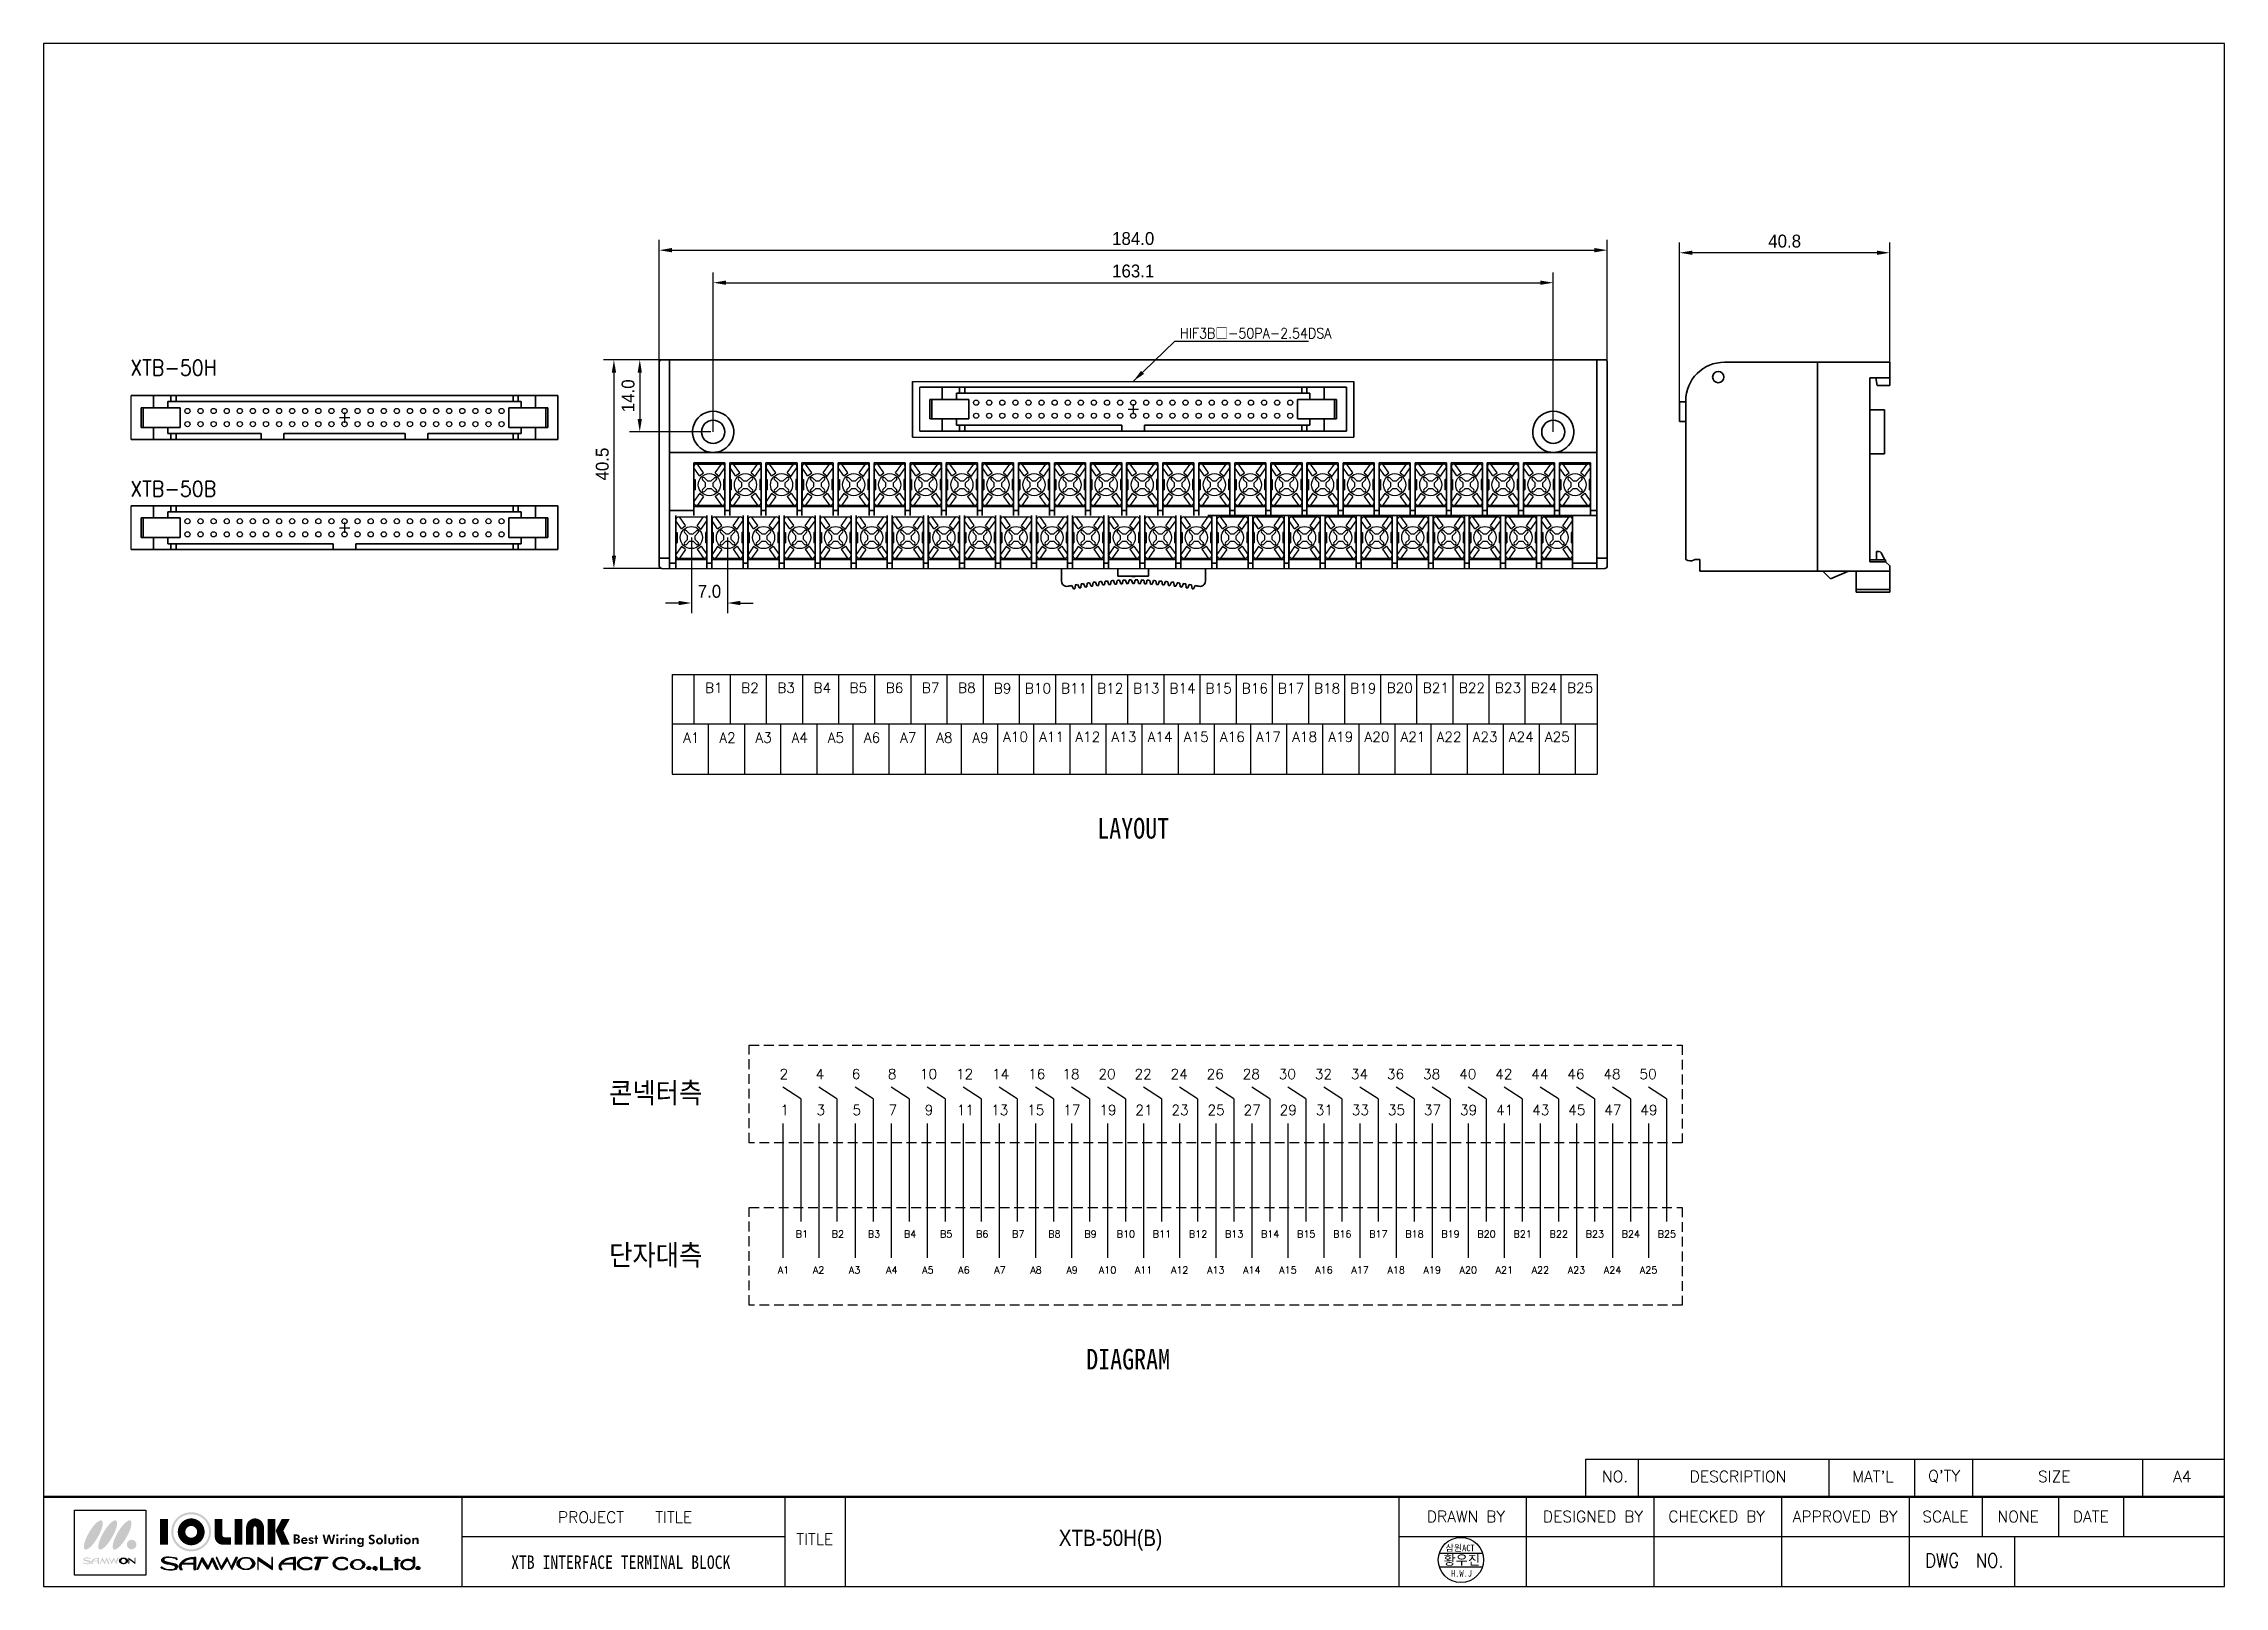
# Model space of a CAD drawing. Extents: x 295 to 2531, y 240 to 845.
# Drawn here: x 2108 to 2531.2, y 545.4 to 844.7 of the extents above; entities that cross this region are included whole.
import ezdxf
from ezdxf.enums import TextEntityAlignment as Align

# ---------------------------------------------------------------- set-up
doc = ezdxf.new("R2010")
doc.units = 0
doc.header["$LTSCALE"] = 0.1
doc.linetypes.add('HIDDEN', pattern=[9.525, 6.35, -3.175])
doc.layers.get('0').update_dxf_attribs({"linetype": 'CONTINUOUS'})
doc.layers.get('DEFPOINTS').update_dxf_attribs({"linetype": 'CONTINUOUS'})
for name, color, linetype in [('_______1', 160, 'CONTINUOUS'), ('S', 3, 'CONTINUOUS'), ('SHEET', 7, 'CONTINUOUS')]:
    doc.layers.add(name, color=color, linetype=linetype)
doc.layers.add('가시적인 것(ISO)', color=7, linetype='CONTINUOUS', lineweight=35)
doc.styles.add('ROMANS', font='romans', dxfattribs={"width": 0.9})
doc.styles.get("Standard").update_dxf_attribs({"font": 'simplex.shx', "width": 0.9})
doc.styles.add('굴림', font='', dxfattribs={"width": 0.9})
doc.styles.add('주 문자 (ISO)', font='')
doc.styles.get('굴림').set_extended_font_data('GulimChe')
doc.styles.get('주 문자 (ISO)').set_extended_font_data('Dotum')
doc.dimstyles.new('기본값 (ISO)', dxfattribs={"dimtxt": 2.5, "dimasz": 2.5, "dimexe": 2, "dimexo": 0, "dimgap": 1, "dimtad": 1, "dimdec": 1, "dimrnd": 1e-08, "dimzin": 0, "dimdsep": 46, "dimtxsty": '주 문자 (ISO)', "dimcen": 0.09, "dimdle": 10, "dimclrd": 1, "dimclre": 1, "dimclrt": 256, "dimadec": 1, "dimazin": 0, "dimtfac": 0.6, "dimtofl": 0, "dimtmove": 0, "dimatfit": 3, "dimfxl": 1, "dimtolj": 1, "dimtzin": 0, "dimlwd": -1, "dimlwe": -1, "dimarcsym": 0})

msp = doc.modelspace()

# ---------------------------------------------------------------- texts
at = {"width": 0.9}
for s, p in [('XTB-50H', (2124.84, 780.3)), ('XTB-50B', (2124.84, 756.79))]:
    msp.add_text(s, height=3, dxfattribs=at).set_placement(p)
at = {"color": 7}
for s, height, p in [('B1', 1.948, (2236.36, 718.72)), ('B2', 1.948, (2243.37, 718.72)), ('B3', 1.948, (2250.39, 718.72)), ('B4', 1.948, (2257.4, 718.72)), ('B5', 1.948, (2264.41, 718.72)), ('B6', 1.948, (2271.43, 718.72)), ('B7', 1.948, (2278.44, 718.72)), ('B8', 1.948, (2285.46, 718.72)), ('B9', 1.948, (2292.4, 718.63)), ('B10', 1.948, (2298.43, 718.63)), ('B11', 1.948, (2305.44, 718.63)), ('B12', 1.948, (2312.46, 718.63)), ('B13', 1.948, (2319.47, 718.63)), ('B14', 1.948, (2326.49, 718.63)), ('B15', 1.948, (2333.5, 718.63)), ('B16', 1.948, (2340.51, 718.63)), ('B17', 1.948, (2347.53, 718.63)), ('B18', 1.948, (2354.54, 718.63)), ('B19', 1.948, (2361.56, 718.63)), ('B20', 1.948, (2368.64, 718.72)), ('B21', 1.948, (2375.64, 718.72)), ('B22', 1.948, (2382.64, 718.72)), ('B23', 1.948, (2389.64, 718.72)), ('B24', 1.948, (2396.64, 718.72)), ('B25', 1.948, (2403.64, 718.72)), ('A10', 1.948, (2294.2, 709.21)), ('A11', 1.948, (2301.21, 709.21)), ('A12', 1.948, (2308.22, 709.21)), ('A13', 1.948, (2315.24, 709.21)), ('A14', 1.948, (2322.25, 709.21)), ('A15', 1.948, (2329.27, 709.21)), ('A16', 1.948, (2336.28, 709.21)), ('A17', 1.948, (2343.29, 709.21)), ('A18', 1.948, (2350.31, 709.21)), ('A19', 1.948, (2357.32, 709.21)), ('A20', 1.948, (2364.34, 709.21)), ('A21', 1.948, (2371.34, 709.21)), ('A22', 1.948, (2378.34, 709.21)), ('A23', 1.948, (2385.34, 709.21)), ('A24', 1.948, (2392.34, 709.21)), ('A25', 1.948, (2399.34, 709.21)), ('A1', 1.948, (2232.12, 709.06)), ('A2', 1.948, (2239.14, 709.06)), ('A3', 1.948, (2246.15, 709.06)), ('A4', 1.948, (2253.17, 709.06)), ('A5', 1.948, (2260.18, 709.06)), ('A6', 1.948, (2267.19, 709.06)), ('A7', 1.948, (2274.21, 709.06)), ('A8', 1.948, (2281.22, 709.06)), ('A9', 1.948, (2288.24, 709.06)), ('2', 1.95, (2250.83, 643.81)), ('4', 1.95, (2257.83, 643.81)), ('6', 1.95, (2264.83, 643.81)), ('8', 1.95, (2271.83, 643.81)), ('10', 1.948, (2278.06, 643.81)), ('12', 1.948, (2285.06, 643.81)), ('14', 1.948, (2292.06, 643.81)), ('16', 1.948, (2299.06, 643.81)), ('18', 1.948, (2305.71, 643.81)), ('20', 1.948, (2312.71, 643.81)), ('22', 1.948, (2319.71, 643.81)), ('24', 1.948, (2326.71, 643.81)), ('26', 1.948, (2333.71, 643.81)), ('28', 1.948, (2340.71, 643.81)), ('30', 1.948, (2347.71, 643.81)), ('32', 1.948, (2354.71, 643.81)), ('34', 1.948, (2361.71, 643.81)), ('36', 1.948, (2368.71, 643.81)), ('38', 1.948, (2375.71, 643.81)), ('40', 1.948, (2382.71, 643.81)), ('42', 1.948, (2389.71, 643.81)), ('44', 1.948, (2396.71, 643.81)), ('46', 1.948, (2403.71, 643.81)), ('48', 1.948, (2410.71, 643.81)), ('50', 1.948, (2417.71, 643.81)), ('1', 1.95, (2250.99, 636.83)), ('3', 1.95, (2257.99, 636.83)), ('5', 1.95, (2264.99, 636.83)), ('7', 1.95, (2271.99, 636.83)), ('9', 1.95, (2278.99, 636.83)), ('11', 1.948, (2285.22, 636.83)), ('13', 1.948, (2291.88, 636.83)), ('15', 1.948, (2298.88, 636.83)), ('17', 1.948, (2305.88, 636.83)), ('19', 1.948, (2312.88, 636.83)), ('21', 1.948, (2319.88, 636.83)), ('23', 1.948, (2326.88, 636.83)), ('25', 1.948, (2333.88, 636.83)), ('27', 1.948, (2340.88, 636.83)), ('29', 1.948, (2347.88, 636.83)), ('31', 1.948, (2354.88, 636.83)), ('33', 1.948, (2361.88, 636.83)), ('35', 1.948, (2368.88, 636.83)), ('37', 1.948, (2375.88, 636.83)), ('39', 1.948, (2382.88, 636.83)), ('41', 1.948, (2389.88, 636.83)), ('43', 1.948, (2396.88, 636.83)), ('45', 1.948, (2403.88, 636.83)), ('47', 1.948, (2410.88, 636.83)), ('49', 1.948, (2417.88, 636.83)), ('B1', 1.364, (2253.96, 613.08)), ('B2', 1.364, (2260.96, 613.08)), ('B3', 1.364, (2267.96, 613.08)), ('B4', 1.364, (2274.96, 613.08)), ('B5', 1.364, (2281.96, 613.08)), ('B6', 1.364, (2288.96, 613.08)), ('B7', 1.364, (2295.96, 613.08)), ('B8', 1.364, (2302.96, 613.08)), ('B9', 1.364, (2309.96, 613.08)), ('B10', 1.364, (2316.26, 613.08)), ('B11', 1.364, (2323.26, 613.08)), ('B12', 1.364, (2330.26, 613.08)), ('B13', 1.364, (2337.26, 613.08)), ('B14', 1.364, (2344.26, 613.08)), ('B15', 1.364, (2351.26, 613.08)), ('B16', 1.364, (2358.26, 613.08)), ('B17', 1.364, (2365.26, 613.08)), ('B18', 1.364, (2372.26, 613.08)), ('B19', 1.364, (2379.26, 613.08)), ('B20', 1.364, (2386.26, 613.08)), ('B21', 1.364, (2393.26, 613.08)), ('B22', 1.364, (2400.26, 613.08)), ('B23', 1.364, (2407.26, 613.08)), ('B24', 1.364, (2414.26, 613.08)), ('B25', 1.364, (2421.26, 613.08)), ('A1', 1.364, (2250.49, 606.06)), ('A2', 1.364, (2257.3, 606.06)), ('A3', 1.364, (2264.27, 606.06)), ('A4', 1.364, (2271.49, 606.06)), ('A5', 1.364, (2278.49, 606.06)), ('A6', 1.364, (2285.49, 606.06)), ('A7', 1.364, (2292.49, 606.06)), ('A8', 1.364, (2299.49, 606.06)), ('A9', 1.364, (2306.49, 606.06)), ('A10', 1.364, (2312.79, 606.06)), ('A11', 1.364, (2319.79, 606.06)), ('A12', 1.364, (2326.79, 606.06)), ('A13', 1.364, (2333.79, 606.06)), ('A14', 1.364, (2340.79, 606.06)), ('A15', 1.364, (2347.79, 606.06)), ('A16', 1.364, (2354.79, 606.06)), ('A17', 1.364, (2361.79, 606.06)), ('A18', 1.364, (2368.79, 606.06)), ('A19', 1.364, (2375.79, 606.06)), ('A20', 1.364, (2382.79, 606.06)), ('A21', 1.364, (2389.79, 606.06)), ('A22', 1.364, (2396.79, 606.06)), ('A23', 1.364, (2403.79, 606.06)), ('A24', 1.364, (2410.79, 606.06)), ('A25', 1.364, (2417.79, 606.06))]:
    msp.add_text(s, height=height, dxfattribs=at).set_placement(p)
at = {"color": 7, "insert": (2328.55, 787.43), "char_height": 2, "attachment_point": 7}
msp.add_mtext('\\A1;HIF3B{\\fDotum|b0|i0|c0|p50;□}-50PA-2.54DSA', dxfattribs=at)
at = {"char_height": 4, "width": 30.393, "attachment_point": 5}
for s, insert in [('{\\fGulimChe|b0|i0|c129|p49;LAYOUT}', (2319.46, 692.42)), ('{\\fGulimChe|b0|i0|c129|p49;콘넥터측}', (2226.79, 640.93)), ('{\\fGulimChe|b0|i0|c129|p49;단자대측}', (2226.79, 609.45)), ('{\\fGulimChe|b0|i0|c129|p49;DIAGRAM}', (2318.48, 589.44))]:
    msp.add_mtext(s, dxfattribs=dict(at, insert=insert))
at = {"color": 0, "attachment_point": 5}
for s, insert, char_height, width in [('{\\fDotum|b0|i0|c129|p50;XTB-50H(B)}', (2315.06, 554.34), 3.1342, 59.1453), ('{\\fGulimChe|b0|i0|c129|p49;XTB INTERFACE TERMINAL BLOCK}', (2220.01, 550.07), 2.6119, 54.3388)]:
    msp.add_mtext(s, dxfattribs=dict(at, insert=insert, char_height=char_height, width=width))
at = {"layer": 'SHEET'}
for s, height, style, p in [('NO.', 2.202, 'ROMANS', (2412.98, 566.72)), ('DESCRIPTION', 2.2017, 'ROMANS', (2436.84, 566.72)), ("MAT'L", 2.202, 'ROMANS', (2463.03, 566.72)), ("Q'TY", 2.202, 'ROMANS', (2476.84, 566.72)), ('SIZE', 2.202, 'ROMANS', (2498.21, 566.72)), ('A4', 2.202, 'ROMANS', (2523.07, 566.72)), ('PROJECT   TITLE', 2.2017, 'ROMANS', (2220.84, 558.82)), ('DRAWN BY', 2.202, 'ROMANS', (2384.04, 558.95)), ('DESIGNED BY', 2.2017, 'ROMANS', (2408.69, 558.95)), ('CHECKED BY', 2.202, 'ROMANS', (2432.69, 558.98)), ('APPROVED BY', 2.2017, 'ROMANS', (2457.63, 558.95)), ('SCALE', 2.202, 'ROMANS', (2477.08, 558.94)), ('NONE', 2.202, 'ROMANS', (2491.21, 558.94)), ('DATE', 2.202, 'ROMANS', (2505.29, 558.94)), ('TITLE', 2.202, 'ROMANS', (2257.67, 554.53)), ('황우진', 1.881, '굴림', (2383.22, 550.56)), ('H.W.J', 1.254, '굴림', (2383.18, 547.91))]:
    msp.add_text(s, height=height, dxfattribs=dict(at, style=style)).set_placement(p, align=Align.MIDDLE)
at = {"layer": 'SHEET', "ltscale": 0.1, "style": '굴림'}
msp.add_text('삼원ACT', height=1.254, dxfattribs=at).set_placement((2382.89, 552.89), align=Align.MIDDLE)
at = {"layer": 'SHEET', "style": 'ROMANS', "width": 0.85}
msp.add_text('DWG  NO.', height=2.752, dxfattribs=at).set_placement((2480.76, 550.41), align=Align.MIDDLE)

# ---------------------------------------------------------------- blocks, each defined once
blk = doc.blocks.new('AI9-BLK8')
at = {"layer": '_______1'}
h = blk.add_hatch(color=7, dxfattribs=at)
edge = h.paths.add_edge_path()
edge.add_spline(control_points=[(1.18, -0.38), (1.11, -0.52), (1.02, -0.64), (0.9, -0.73), (0.78, -0.83), (0.64, -0.91), (0.5, -0.95), (0.34, -1), (0.17, -1.03), (0, -1.03), (-0.17, -1.03), (-0.34, -1), (-0.5, -0.95), (-0.64, -0.91), (-0.78, -0.83), (-0.9, -0.73), (-1.01, -0.64), (-1.11, -0.52), (-1.17, -0.38), (-1.24, -0.27), (-1.27, -0.14), (-1.27, 0), (-1.27, 0.13), (-1.24, 0.26), (-1.17, 0.38), (-1.11, 0.52), (-1.01, 0.63), (-0.9, 0.73), (-0.78, 0.83), (-0.64, 0.9), (-0.5, 0.95), (-0.34, 1), (-0.17, 1.03), (0, 1.03), (0.17, 1.03), (0.34, 1), (0.5, 0.95), (0.64, 0.9), (0.78, 0.83), (0.9, 0.73), (1.02, 0.63), (1.11, 0.52), (1.18, 0.38), (1.24, 0.26), (1.27, 0.13), (1.27, 0), (1.27, -0.14), (1.24, -0.27), (1.18, -0.38)], knot_values=[0, 0, 0, 0, 1, 1, 1, 2, 2, 2, 3, 3, 3, 4, 4, 4, 5, 5, 5, 6, 6, 6, 7, 7, 7, 8, 8, 8, 9, 9, 9, 10, 10, 10, 11, 11, 11, 12, 12, 12, 13, 13, 13, 14, 14, 14, 15, 15, 15, 16, 16, 16, 16], degree=3, periodic=0)
edge = h.paths.add_edge_path(flags=16)
edge.add_spline(control_points=[(1.52, 0.4), (1.43, 0.56), (1.31, 0.69), (1.15, 0.79), (1, 0.9), (0.83, 0.98), (0.65, 1.04), (0.44, 1.09), (0.22, 1.13), (0, 1.13), (-0.22, 1.13), (-0.44, 1.09), (-0.65, 1.04), (-0.83, 0.98), (-1, 0.9), (-1.15, 0.79), (-1.3, 0.69), (-1.42, 0.56), (-1.52, 0.4), (-1.59, 0.28), (-1.63, 0.14), (-1.63, 0), (-1.63, -0.15), (-1.59, -0.29), (-1.52, -0.41), (-1.42, -0.56), (-1.3, -0.7), (-1.15, -0.8), (-1, -0.91), (-0.83, -0.99), (-0.65, -1.04), (-0.44, -1.1), (-0.22, -1.13), (0, -1.13), (0.22, -1.13), (0.44, -1.1), (0.65, -1.04), (0.83, -0.99), (1, -0.91), (1.15, -0.8), (1.31, -0.7), (1.43, -0.56), (1.52, -0.41), (1.59, -0.29), (1.63, -0.15), (1.63, 0), (1.63, 0.14), (1.59, 0.28), (1.52, 0.4)], knot_values=[0, 0, 0, 0, 1, 1, 1, 2, 2, 2, 3, 3, 3, 4, 4, 4, 5, 5, 5, 6, 6, 6, 7, 7, 7, 8, 8, 8, 9, 9, 9, 10, 10, 10, 11, 11, 11, 12, 12, 12, 13, 13, 13, 14, 14, 14, 15, 15, 15, 16, 16, 16, 16], degree=3, periodic=0)
at = {"layer": '_______1', "color": 7}
for points in [[(1.52, 0.4), (1.43, 0.56), (1.31, 0.69), (1.15, 0.79), (1, 0.9), (0.83, 0.98), (0.65, 1.04), (0.44, 1.09), (0.22, 1.13), (0, 1.13), (-0.22, 1.13), (-0.44, 1.09), (-0.65, 1.04), (-0.83, 0.98), (-1, 0.9), (-1.15, 0.79), (-1.3, 0.69), (-1.42, 0.56), (-1.52, 0.4), (-1.59, 0.28), (-1.63, 0.14), (-1.63, 0), (-1.63, -0.15), (-1.59, -0.29), (-1.52, -0.41), (-1.42, -0.56), (-1.3, -0.7), (-1.15, -0.8), (-1, -0.91), (-0.83, -0.99), (-0.65, -1.04), (-0.44, -1.1), (-0.22, -1.13), (0, -1.13), (0.22, -1.13), (0.44, -1.1), (0.65, -1.04), (0.83, -0.99), (1, -0.91), (1.15, -0.8), (1.31, -0.7), (1.43, -0.56), (1.52, -0.41), (1.59, -0.29), (1.63, -0.15), (1.63, 0), (1.63, 0.14), (1.59, 0.28), (1.52, 0.4)], [(1.18, -0.38), (1.11, -0.52), (1.02, -0.64), (0.9, -0.73), (0.78, -0.83), (0.64, -0.91), (0.5, -0.95), (0.34, -1), (0.17, -1.03), (0, -1.03), (-0.17, -1.03), (-0.34, -1), (-0.5, -0.95), (-0.64, -0.91), (-0.78, -0.83), (-0.9, -0.73), (-1.01, -0.64), (-1.11, -0.52), (-1.17, -0.38), (-1.24, -0.27), (-1.27, -0.14), (-1.27, 0), (-1.27, 0.13), (-1.24, 0.26), (-1.17, 0.38), (-1.11, 0.52), (-1.01, 0.63), (-0.9, 0.73), (-0.78, 0.83), (-0.64, 0.9), (-0.5, 0.95), (-0.34, 1), (-0.17, 1.03), (0, 1.03), (0.17, 1.03), (0.34, 1), (0.5, 0.95), (0.64, 0.9), (0.78, 0.83), (0.9, 0.73), (1.02, 0.63), (1.11, 0.52), (1.18, 0.38), (1.24, 0.26), (1.27, 0.13), (1.27, 0), (1.27, -0.14), (1.24, -0.27), (1.18, -0.38)]]:
    blk.add_open_spline(points, degree=3, knots=[0, 0, 0, 0, 1, 1, 1, 2, 2, 2, 3, 3, 3, 4, 4, 4, 5, 5, 5, 6, 6, 6, 7, 7, 7, 8, 8, 8, 9, 9, 9, 10, 10, 10, 11, 11, 11, 12, 12, 12, 13, 13, 13, 14, 14, 14, 15, 15, 15, 16, 16, 16, 16], dxfattribs=at)
blk = doc.blocks.new('*D44')
at = {"color": 1, "transparency": 16777216}
for p, q in [((2237.94, 769.35), (2237.94, 800.28)), ((2400.99, 769.35), (2400.99, 800.28)), ((2240.44, 798.28), (2398.49, 798.28))]:
    blk.add_line(p, q, dxfattribs=at)
for points in [[(2240.44, 798.7), (2240.44, 797.87), (2237.94, 798.28)], [(2398.49, 798.7), (2398.49, 797.87), (2400.99, 798.28)]]:
    blk.add_solid(points, dxfattribs=at)
at = {"layer": 'DEFPOINTS', "color": 0, "transparency": 16777216}
for p in [(2400.99, 798.28), (2237.94, 769.35), (2400.99, 769.35)]:
    blk.add_point(p, dxfattribs=at)
at = {"transparency": 16777216, "insert": (2319.46, 800.54), "char_height": 2.5, "attachment_point": 5, "style": '주 문자 (ISO)'}
blk.add_mtext('\\A1;163.1', dxfattribs=at)
blk = doc.blocks.new('*D45')
at = {"color": 1, "transparency": 16777216}
for p, q in [((2227.46, 782.85), (2227.46, 806.59)), ((2229.96, 804.59), (2408.96, 804.59)), ((2411.46, 782.85), (2411.46, 806.59))]:
    blk.add_line(p, q, dxfattribs=at)
for points in [[(2229.96, 805.01), (2229.96, 804.17), (2227.46, 804.59)], [(2408.96, 805.01), (2408.96, 804.17), (2411.46, 804.59)]]:
    blk.add_solid(points, dxfattribs=at)
at = {"layer": 'DEFPOINTS', "color": 0, "transparency": 16777216}
for p in [(2411.46, 804.59), (2227.46, 782.85), (2411.46, 782.85)]:
    blk.add_point(p, dxfattribs=at)
at = {"transparency": 16777216, "insert": (2319.46, 806.84), "char_height": 2.5, "attachment_point": 5, "style": '주 문자 (ISO)'}
blk.add_mtext('\\A1;184.0', dxfattribs=at)
blk = doc.blocks.new('*D46')
at = {"color": 1, "transparency": 16777216}
for p, q in [((2227.96, 783.35), (2216.68, 783.35)), ((2218.68, 780.85), (2218.68, 745.35)), ((2227.96, 742.85), (2216.68, 742.85))]:
    blk.add_line(p, q, dxfattribs=at)
for points in [[(2218.27, 780.85), (2219.1, 780.85), (2218.68, 783.35)], [(2218.27, 745.35), (2219.1, 745.35), (2218.68, 742.85)]]:
    blk.add_solid(points, dxfattribs=at)
at = {"layer": 'DEFPOINTS', "color": 0, "transparency": 16777216}
for p in [(2227.96, 783.35), (2218.68, 742.85), (2227.96, 742.85)]:
    blk.add_point(p, dxfattribs=at)
at = {"transparency": 16777216, "insert": (2216.43, 763.1), "char_height": 2.5, "attachment_point": 5, "rotation": 90, "style": '주 문자 (ISO)'}
blk.add_mtext('\\A1;40.5', dxfattribs=at)
blk = doc.blocks.new('*D47')
at = {"color": 1, "transparency": 16777216}
for p, q in [((2233.72, 748.85), (2233.72, 734.15)), ((2240.72, 748.85), (2240.72, 734.15)), ((2231.22, 736.15), (2228.72, 736.15)), ((2243.22, 736.15), (2245.72, 736.15))]:
    blk.add_line(p, q, dxfattribs=at)
for points in [[(2231.22, 736.57), (2231.22, 735.73), (2233.72, 736.15)], [(2243.22, 736.57), (2243.22, 735.73), (2240.72, 736.15)]]:
    blk.add_solid(points, dxfattribs=at)
at = {"layer": 'DEFPOINTS', "color": 0, "transparency": 16777216}
for p in [(2233.72, 748.85), (2240.72, 748.85), (2240.72, 736.15)]:
    blk.add_point(p, dxfattribs=at)
at = {"transparency": 16777216, "insert": (2237.22, 738.4), "char_height": 2.5, "attachment_point": 5, "style": '주 문자 (ISO)'}
blk.add_mtext('\\A1;7.0', dxfattribs=at)
blk = doc.blocks.new('*D48')
at = {"color": 1, "transparency": 16777216}
for p, q in [((2425.49, 775.15), (2425.49, 806.09)), ((2466.29, 782.85), (2466.29, 806.09)), ((2463.79, 804.09), (2427.99, 804.09))]:
    blk.add_line(p, q, dxfattribs=at)
for points in [[(2427.99, 804.51), (2427.99, 803.67), (2425.49, 804.09)], [(2463.79, 804.51), (2463.79, 803.67), (2466.29, 804.09)]]:
    blk.add_solid(points, dxfattribs=at)
at = {"layer": 'DEFPOINTS', "color": 0, "transparency": 16777216}
for p in [(2425.49, 804.09), (2466.29, 782.85), (2425.49, 775.15)]:
    blk.add_point(p, dxfattribs=at)
at = {"transparency": 16777216, "insert": (2445.89, 806.34), "char_height": 2.5, "attachment_point": 5, "style": '주 문자 (ISO)'}
blk.add_mtext('\\A1;40.8', dxfattribs=at)
blk = doc.blocks.new('*D64')
at = {"color": 1, "transparency": 16777216}
for p, q in [((2227.96, 783.35), (2221.7, 783.35)), ((2223.7, 780.85), (2223.7, 771.85)), ((2237.46, 769.35), (2221.7, 769.35))]:
    blk.add_line(p, q, dxfattribs=at)
for points in [[(2223.28, 780.85), (2224.11, 780.85), (2223.7, 783.35)], [(2223.28, 771.85), (2224.11, 771.85), (2223.7, 769.35)]]:
    blk.add_solid(points, dxfattribs=at)
at = {"layer": 'DEFPOINTS', "color": 0, "transparency": 16777216}
for p in [(2227.96, 783.35), (2223.7, 769.35), (2237.46, 769.35)]:
    blk.add_point(p, dxfattribs=at)
at = {"transparency": 16777216, "insert": (2221.44, 776.35), "char_height": 2.5, "attachment_point": 5, "rotation": 90, "style": '주 문자 (ISO)'}
blk.add_mtext('\\A1;14.0', dxfattribs=at)

# ---------------------------------------------------------------- dimensions: what is measured, and where the dimension line sits
for base, p1, p2, picture, middle in [((2411.46, 804.59), (2227.46, 782.85), (2411.46, 782.85), '*D45', (2319.46, 806.84)), ((2425.49, 804.09), (2466.29, 782.85), (2425.49, 775.15), '*D48', (2445.89, 806.34)), ((2400.98959583, 798.28493252), (2237.93959583, 769.3461752), (2400.98959583, 769.3461752), '*D44', (2319.46459583, 800.53662859)), ((2240.72, 736.15), (2233.72, 748.85), (2240.72, 748.85), '*D47', (2237.22, 738.4))]:
    dim = msp.add_linear_dim(base=base, p1=p1, p2=p2, dimstyle='기본값 (ISO)')
    dim.commit()
    dim.dimension.update_dxf_attribs({"geometry": picture, "text_midpoint": middle})
for base, p2, picture, middle in [((2218.68, 742.85), (2227.96, 742.85), '*D46', (2216.43, 763.1)), ((2223.7, 769.35), (2237.46, 769.35), '*D64', (2221.44, 776.35))]:
    dim = msp.add_linear_dim(base=base, p1=(2227.96, 783.35), p2=p2, angle=90, dimstyle='기본값 (ISO)')
    dim.commit()
    dim.dimension.update_dxf_attribs({"geometry": picture, "text_midpoint": middle})

# ---------------------------------------------------------------- hatches: boundary and pattern name
at = {"layer": '_______1'}
h = msp.add_hatch(color=7, dxfattribs=at)
edge = h.paths.add_edge_path()
edge.add_spline(control_points=[(2139.85, 554.68), (2139.67, 554.27), (2139.42, 553.9), (2139.1, 553.58), (2138.76, 553.26), (2138.39, 553.01), (2137.97, 552.84), (2137.55, 552.67), (2137.1, 552.59), (2136.64, 552.59), (2136.17, 552.59), (2135.73, 552.67), (2135.31, 552.84), (2134.9, 553.01), (2134.52, 553.26), (2134.19, 553.58), (2133.86, 553.91), (2133.61, 554.28), (2133.44, 554.69), (2133.26, 555.09), (2133.18, 555.53), (2133.18, 555.99), (2133.18, 556.45), (2133.26, 556.88), (2133.44, 557.3), (2133.61, 557.71), (2133.86, 558.08), (2134.19, 558.4), (2134.52, 558.73), (2134.89, 558.97), (2135.3, 559.13), (2135.72, 559.3), (2136.16, 559.38), (2136.64, 559.38), (2137.12, 559.38), (2137.57, 559.3), (2137.98, 559.13), (2138.4, 558.96), (2138.77, 558.72), (2139.1, 558.4), (2139.43, 558.08), (2139.68, 557.71), (2139.85, 557.3), (2140.02, 556.88), (2140.11, 556.45), (2140.11, 555.99), (2140.11, 555.53), (2140.02, 555.09), (2139.85, 554.68), (2139.85, 554.68), (2139.85, 554.68), (2139.85, 554.68)], knot_values=[0, 0, 0, 0, 1, 1, 1, 2, 2, 2, 3, 3, 3, 4, 4, 4, 5, 5, 5, 6, 6, 6, 7, 7, 7, 8, 8, 8, 9, 9, 9, 10, 10, 10, 11, 11, 11, 12, 12, 12, 13, 13, 13, 14, 14, 14, 15, 15, 15, 16, 16, 16, 17, 17, 17, 17], degree=3, periodic=0)
edge = h.paths.add_edge_path(flags=16)
edge.add_spline(control_points=[(2140.22, 557.45), (2140.02, 557.9), (2139.74, 558.31), (2139.37, 558.68), (2139.01, 559.03), (2138.6, 559.3), (2138.14, 559.49), (2137.67, 559.68), (2137.17, 559.77), (2136.64, 559.77), (2136.11, 559.77), (2135.61, 559.68), (2135.15, 559.49), (2134.69, 559.31), (2134.27, 559.04), (2133.91, 558.68), (2133.54, 558.31), (2133.26, 557.9), (2133.07, 557.45), (2132.88, 556.99), (2132.78, 556.5), (2132.78, 555.99), (2132.78, 555.48), (2132.88, 554.99), (2133.07, 554.54), (2133.26, 554.08), (2133.54, 553.68), (2133.91, 553.31), (2134.28, 552.95), (2134.7, 552.67), (2135.16, 552.48), (2135.63, 552.3), (2136.12, 552.2), (2136.64, 552.2), (2137.16, 552.2), (2137.65, 552.3), (2138.12, 552.48), (2138.58, 552.67), (2139, 552.95), (2139.37, 553.31), (2139.74, 553.67), (2140.02, 554.08), (2140.21, 554.53), (2140.41, 554.99), (2140.5, 555.48), (2140.5, 555.99), (2140.5, 556.5), (2140.41, 556.99), (2140.22, 557.45), (2140.22, 557.45), (2140.22, 557.45), (2140.22, 557.45)], knot_values=[0, 0, 0, 0, 1, 1, 1, 2, 2, 2, 3, 3, 3, 4, 4, 4, 5, 5, 5, 6, 6, 6, 7, 7, 7, 8, 8, 8, 9, 9, 9, 10, 10, 10, 11, 11, 11, 12, 12, 12, 13, 13, 13, 14, 14, 14, 15, 15, 15, 16, 16, 16, 17, 17, 17, 17], degree=3, periodic=0)
h = msp.add_hatch(color=7, dxfattribs=at)
edge = h.paths.add_edge_path()
edge.add_spline(control_points=[(2115.85, 552.86), (2115.83, 553.15), (2115.85, 553.45), (2115.92, 553.74), (2116, 554.06), (2116.1, 554.37), (2116.23, 554.67), (2116.4, 555.08), (2116.6, 555.48), (2116.83, 555.86), (2117.05, 556.24), (2117.29, 556.6), (2117.56, 556.96), (2117.76, 557.22), (2117.98, 557.46), (2118.22, 557.69), (2118.44, 557.89), (2118.69, 558.05), (2118.96, 558.18), (2119.06, 558.22), (2119.18, 558.22), (2119.28, 558.16), (2119.38, 558.1), (2119.44, 558), (2119.45, 557.89), (2119.48, 557.59), (2119.46, 557.29), (2119.39, 557), (2119.31, 556.69), (2119.21, 556.37), (2119.08, 556.07), (2118.9, 555.66), (2118.7, 555.27), (2118.48, 554.89), (2118.25, 554.51), (2118.01, 554.14), (2117.74, 553.79), (2117.55, 553.53), (2117.33, 553.28), (2117.09, 553.06), (2116.87, 552.85), (2116.62, 552.69), (2116.35, 552.57), (2116.25, 552.52), (2116.13, 552.53), (2116.03, 552.58), (2115.93, 552.64), (2115.86, 552.74), (2115.85, 552.86)], knot_values=[0, 0, 0, 0, 1, 1, 1, 2, 2, 2, 3, 3, 3, 4, 4, 4, 5, 5, 5, 6, 6, 6, 7, 7, 7, 8, 8, 8, 9, 9, 9, 10, 10, 10, 11, 11, 11, 12, 12, 12, 13, 13, 13, 14, 14, 14, 15, 15, 15, 16, 16, 16, 16], degree=3, periodic=0)
edge = h.paths.add_edge_path()
edge.add_spline(control_points=[(2121.42, 552.86), (2121.4, 553.15), (2121.42, 553.45), (2121.49, 553.74), (2121.57, 554.06), (2121.67, 554.37), (2121.8, 554.67), (2121.98, 555.08), (2122.18, 555.48), (2122.4, 555.86), (2122.62, 556.24), (2122.87, 556.6), (2123.14, 556.96), (2123.34, 557.22), (2123.55, 557.46), (2123.79, 557.69), (2124.01, 557.89), (2124.26, 558.05), (2124.53, 558.18), (2124.64, 558.22), (2124.76, 558.22), (2124.85, 558.16), (2124.95, 558.1), (2125.01, 558), (2125.03, 557.89), (2125.05, 557.59), (2125.03, 557.29), (2124.96, 557), (2124.88, 556.69), (2124.78, 556.37), (2124.65, 556.07), (2124.48, 555.66), (2124.28, 555.27), (2124.05, 554.89), (2123.83, 554.51), (2123.59, 554.14), (2123.32, 553.79), (2123.12, 553.53), (2122.9, 553.28), (2122.66, 553.06), (2122.45, 552.85), (2122.19, 552.69), (2121.92, 552.57), (2121.82, 552.52), (2121.7, 552.53), (2121.6, 552.58), (2121.5, 552.64), (2121.44, 552.74), (2121.42, 552.86)], knot_values=[0, 0, 0, 0, 1, 1, 1, 2, 2, 2, 3, 3, 3, 4, 4, 4, 5, 5, 5, 6, 6, 6, 7, 7, 7, 8, 8, 8, 9, 9, 9, 10, 10, 10, 11, 11, 11, 12, 12, 12, 13, 13, 13, 14, 14, 14, 15, 15, 15, 16, 16, 16, 16], degree=3, periodic=0)
edge = h.paths.add_edge_path()
edge.add_spline(control_points=[(2118.64, 552.86), (2118.62, 553.15), (2118.64, 553.45), (2118.71, 553.74), (2118.78, 554.06), (2118.89, 554.37), (2119.02, 554.67), (2119.19, 555.08), (2119.39, 555.48), (2119.61, 555.86), (2119.84, 556.24), (2120.08, 556.6), (2120.35, 556.96), (2120.55, 557.22), (2120.77, 557.46), (2121, 557.69), (2121.22, 557.89), (2121.47, 558.05), (2121.74, 558.18), (2121.85, 558.22), (2121.97, 558.22), (2122.06, 558.16), (2122.16, 558.1), (2122.23, 558), (2122.24, 557.89), (2122.27, 557.59), (2122.25, 557.29), (2122.18, 557), (2122.1, 556.69), (2122, 556.37), (2121.86, 556.07), (2121.69, 555.66), (2121.49, 555.27), (2121.27, 554.89), (2121.05, 554.51), (2120.8, 554.14), (2120.53, 553.79), (2120.33, 553.53), (2120.12, 553.28), (2119.87, 553.06), (2119.66, 552.85), (2119.41, 552.69), (2119.14, 552.57), (2119.03, 552.52), (2118.91, 552.53), (2118.81, 552.58), (2118.71, 552.64), (2118.65, 552.74), (2118.64, 552.86)], knot_values=[0, 0, 0, 0, 1, 1, 1, 2, 2, 2, 3, 3, 3, 4, 4, 4, 5, 5, 5, 6, 6, 6, 7, 7, 7, 8, 8, 8, 9, 9, 9, 10, 10, 10, 11, 11, 11, 12, 12, 12, 13, 13, 13, 14, 14, 14, 15, 15, 15, 16, 16, 16, 16], degree=3, periodic=0)
edge = h.paths.add_edge_path()
edge.add_spline(control_points=[(2125.08, 552.58), (2124.57, 552.58), (2124.15, 553), (2124.15, 553.52), (2124.15, 554.03), (2124.57, 554.45), (2125.08, 554.45), (2125.6, 554.45), (2126.02, 554.03), (2126.02, 553.52), (2126.02, 553), (2125.6, 552.58), (2125.08, 552.58)], knot_values=[0, 0, 0, 0, 1, 1, 1, 2, 2, 2, 3, 3, 3, 4, 4, 4, 4], degree=3, periodic=0)
for points in [[(2130.61, 553.48), (2130.61, 558.49), (2132.11, 558.49), (2132.11, 553.48), (2130.61, 553.48)], [(2145.08, 553.48), (2145.08, 558.49), (2146.58, 558.49), (2146.58, 553.48), (2145.08, 553.48)], [(2133.83, 550.57), (2133.75, 550.65), (2133.68, 550.73), (2133.6, 550.78), (2133.44, 550.85), (2133.27, 550.9), (2133.1, 550.94), (2132.88, 550.98), (2132.58, 551.01), (2132.23, 551.01), (2131.98, 551), (2131.74, 550.97), (2131.51, 550.88), (2131.4, 550.8), (2131.32, 550.69), (2131.32, 550.56), (2131.36, 550.42), (2131.46, 550.31), (2131.65, 550.21), (2131.92, 550.14), (2132.41, 550.05), (2133.04, 549.93), (2133.54, 549.77), (2133.79, 549.64), (2133.93, 549.5), (2134.01, 549.3), (2134.01, 549.14), (2133.95, 548.98), (2133.82, 548.84), (2133.64, 548.7), (2133.42, 548.62), (2132.99, 548.55), (2132.59, 548.54), (2132.33, 548.56), (2131.86, 548.61), (2131.47, 548.7), (2131.2, 548.78), (2130.94, 548.89), (2130.88, 548.96), (2130.84, 549.1), (2130.85, 549.17), (2131.22, 548.97), (2131.58, 548.81), (2132.03, 548.7), (2132.26, 548.67), (2132.5, 548.66), (2132.75, 548.65), (2133.05, 548.68), (2133.27, 548.73), (2133.5, 548.86), (2133.62, 549.01), (2133.63, 549.13), (2133.56, 549.28), (2133.35, 549.42), (2133.03, 549.53), (2132.58, 549.63), (2131.97, 549.72), (2131.58, 549.82), (2131.24, 549.97), (2131.05, 550.15), (2130.96, 550.31), (2130.94, 550.44), (2130.96, 550.59), (2131.02, 550.72), (2131.15, 550.87), (2131.32, 550.98), (2131.5, 551.04), (2131.88, 551.12), (2132.28, 551.14), (2132.86, 551.1), (2133.41, 551.02), (2133.82, 550.94)], [(2139.84, 548.65), (2138.7, 550.51), (2137.9, 548.65), (2137.81, 548.65), (2138.8, 551.01), (2139.94, 549.08), (2140.79, 551.01), (2141.89, 548.65), (2141.55, 548.65), (2140.69, 550.51)], [(2145.28, 551.01), (2144.43, 549.14), (2143.58, 551.01), (2142.44, 549.14), (2141.59, 551.01), (2141.49, 551.01), (2142.54, 548.65), (2143.67, 550.57), (2144.52, 548.65), (2145.63, 551.01)], [(2149.56, 551.01), (2149.56, 548.65), (2149.66, 548.65), (2149.66, 550.56), (2152.4, 548.65), (2152.4, 551.01), (2152.31, 551.01), (2152.31, 549.14)], [(2160.6, 550.78), (2160.69, 551.07), (2160.73, 551.07), (2163.1, 551.07), (2163.13, 551.07), (2163.04, 550.78), (2163.03, 550.78), (2161.85, 550.78), (2161.83, 550.78), (2161.16, 548.64), (2161.15, 548.64), (2160.72, 548.64), (2160.69, 548.64), (2161.36, 550.78), (2161.33, 550.78)], [(2173.4, 551.01), (2173.4, 548.65), (2175.77, 548.65), (2175.77, 548.75), (2173.78, 548.75), (2173.78, 551.01)], [(2176.31, 551.01), (2176.69, 551.01), (2176.69, 550.46), (2177.16, 550.46), (2177.16, 550.37), (2176.69, 550.37), (2176.69, 548.65), (2176.31, 548.65), (2176.31, 550.37), (2176.12, 550.37), (2176.12, 550.46), (2176.31, 550.46)]]:
    msp.add_hatch(color=7, dxfattribs=at).paths.add_polyline_path(points)
h = msp.add_hatch(color=7, dxfattribs=at)
edge = h.paths.add_edge_path(flags=16)
edge.add_spline(control_points=[(2135.51, 555.98), (2135.51, 555.66), (2135.62, 555.39), (2135.84, 555.17), (2136.06, 554.95), (2136.33, 554.84), (2136.65, 554.84), (2136.97, 554.84), (2137.24, 554.95), (2137.46, 555.17), (2137.68, 555.39), (2137.79, 555.66), (2137.79, 555.98), (2137.79, 556.29), (2137.68, 556.56), (2137.45, 556.78), (2137.23, 557.01), (2136.96, 557.12), (2136.65, 557.12), (2136.33, 557.12), (2136.07, 557.01), (2135.84, 556.78), (2135.62, 556.56), (2135.51, 556.29), (2135.51, 555.98), (2135.51, 555.98), (2135.51, 555.98), (2135.51, 555.98)], knot_values=[0, 0, 0, 0, 1, 1, 1, 2, 2, 2, 3, 3, 3, 4, 4, 4, 5, 5, 5, 6, 6, 6, 7, 7, 7, 8, 8, 8, 9, 9, 9, 9], degree=3, periodic=0)
edge = h.paths.add_edge_path()
edge.add_spline(control_points=[(2134.04, 555.98), (2134.04, 556.32), (2134.11, 556.65), (2134.24, 556.97), (2134.37, 557.28), (2134.56, 557.56), (2134.81, 557.81), (2135.05, 558.05), (2135.33, 558.24), (2135.65, 558.38), (2135.98, 558.51), (2136.31, 558.58), (2136.64, 558.58), (2136.99, 558.58), (2137.32, 558.52), (2137.64, 558.38), (2137.96, 558.25), (2138.24, 558.06), (2138.49, 557.81), (2138.73, 557.57), (2138.92, 557.28), (2139.05, 556.96), (2139.18, 556.64), (2139.25, 556.31), (2139.25, 555.98), (2139.25, 555.68), (2139.2, 555.39), (2139.1, 555.1), (2139, 554.82), (2138.85, 554.56), (2138.67, 554.33), (2138.42, 554.03), (2138.13, 553.79), (2137.77, 553.63), (2137.42, 553.46), (2137.05, 553.38), (2136.64, 553.38), (2136.34, 553.38), (2136.05, 553.43), (2135.77, 553.53), (2135.49, 553.63), (2135.23, 553.77), (2135, 553.96), (2134.7, 554.21), (2134.46, 554.51), (2134.29, 554.86), (2134.13, 555.21), (2134.04, 555.58), (2134.04, 555.98), (2134.04, 555.98), (2134.04, 555.98), (2134.04, 555.98)], knot_values=[0, 0, 0, 0, 1, 1, 1, 2, 2, 2, 3, 3, 3, 4, 4, 4, 5, 5, 5, 6, 6, 6, 7, 7, 7, 8, 8, 8, 9, 9, 9, 10, 10, 10, 11, 11, 11, 12, 12, 12, 13, 13, 13, 14, 14, 14, 15, 15, 15, 16, 16, 16, 17, 17, 17, 17], degree=3, periodic=0)
h = msp.add_hatch(color=7, dxfattribs=at)
edge = h.paths.add_edge_path()
edge.add_spline(control_points=[(2141.18, 558.49), (2141.18, 558.49), (2142.68, 558.49), (2142.68, 558.49), (2142.68, 558.49), (2142.68, 555.53), (2142.68, 555.53), (2142.68, 555.33), (2142.72, 555.17), (2142.81, 555.08), (2142.89, 554.98), (2143.02, 554.93), (2143.19, 554.93), (2143.23, 554.93), (2143.25, 554.93), (2143.27, 554.93), (2143.3, 554.93), (2143.31, 554.93), (2144.4, 554.93), (2144.4, 554.93), (2144.4, 553.48), (2144.4, 553.48), (2144.4, 553.48), (2142.99, 553.48), (2142.99, 553.48), (2142.71, 553.48), (2142.46, 553.51), (2142.25, 553.58), (2142.04, 553.65), (2141.86, 553.76), (2141.7, 553.91), (2141.51, 554.09), (2141.38, 554.29), (2141.3, 554.52), (2141.22, 554.76), (2141.18, 555.13), (2141.18, 555.65), (2141.18, 555.65), (2141.18, 555.82), (2141.18, 555.82), (2141.18, 555.82), (2141.18, 558.49), (2141.18, 558.49), (2141.18, 558.49), (2141.18, 558.49), (2141.18, 558.49)], knot_values=[0, 0, 0, 0, 1, 1, 1, 2, 2, 2, 3, 3, 3, 4, 4, 4, 5, 5, 5, 6, 6, 6, 7, 7, 7, 8, 8, 8, 9, 9, 9, 10, 10, 10, 11, 11, 11, 12, 12, 12, 13, 13, 13, 14, 14, 14, 15, 15, 15, 15], degree=3, periodic=0)
h = msp.add_hatch(color=7, dxfattribs=at)
edge = h.paths.add_edge_path()
edge.add_spline(control_points=[(2147.26, 553.48), (2147.26, 553.48), (2147.26, 556.28), (2147.26, 556.28), (2147.26, 556.57), (2147.27, 556.81), (2147.31, 556.99), (2147.34, 557.17), (2147.39, 557.35), (2147.47, 557.53), (2147.6, 557.85), (2147.81, 558.1), (2148.1, 558.3), (2148.38, 558.49), (2148.7, 558.58), (2149.03, 558.58), (2149.32, 558.58), (2149.59, 558.51), (2149.83, 558.38), (2150.08, 558.24), (2150.28, 558.05), (2150.45, 557.8), (2150.57, 557.61), (2150.67, 557.39), (2150.72, 557.15), (2150.78, 556.92), (2150.8, 556.58), (2150.8, 556.14), (2150.8, 556.14), (2150.8, 553.48), (2150.8, 553.48), (2150.8, 553.48), (2149.34, 553.48), (2149.34, 553.48), (2149.34, 553.48), (2149.34, 556.5), (2149.34, 556.5), (2149.34, 556.69), (2149.32, 556.83), (2149.26, 556.92), (2149.21, 557), (2149.13, 557.05), (2149.02, 557.05), (2148.91, 557.05), (2148.83, 557.01), (2148.79, 556.93), (2148.74, 556.86), (2148.72, 556.72), (2148.72, 556.5), (2148.72, 556.5), (2148.72, 553.48), (2148.72, 553.48), (2148.72, 553.48), (2147.26, 553.48), (2147.26, 553.48), (2147.26, 553.48), (2147.26, 553.48), (2147.26, 553.48)], knot_values=[0, 0, 0, 0, 1, 1, 1, 2, 2, 2, 3, 3, 3, 4, 4, 4, 5, 5, 5, 6, 6, 6, 7, 7, 7, 8, 8, 8, 9, 9, 9, 10, 10, 10, 11, 11, 11, 12, 12, 12, 13, 13, 13, 14, 14, 14, 15, 15, 15, 16, 16, 16, 17, 17, 17, 18, 18, 18, 19, 19, 19, 19], degree=3, periodic=0)
h = msp.add_hatch(color=7, dxfattribs=at)
edge = h.paths.add_edge_path()
edge.add_spline(control_points=[(2154.11, 553.48), (2154.11, 553.48), (2153.03, 556.2), (2153.03, 556.2), (2153.03, 556.2), (2154.22, 558.49), (2154.22, 558.49), (2154.22, 558.49), (2155.78, 558.49), (2155.78, 558.49), (2155.78, 558.49), (2154.53, 556.2), (2154.53, 556.2), (2154.53, 556.2), (2155.78, 553.48), (2155.78, 553.48), (2155.78, 553.48), (2154.11, 553.48), (2154.11, 553.48), (2154.11, 553.48), (2154.11, 553.48), (2154.11, 553.48)], knot_values=[0, 0, 0, 0, 1, 1, 1, 2, 2, 2, 3, 3, 3, 4, 4, 4, 5, 5, 5, 6, 6, 6, 7, 7, 7, 7], degree=3, periodic=0)
edge = h.paths.add_edge_path()
edge.add_spline(control_points=[(2151.49, 553.48), (2151.49, 553.48), (2151.49, 558.49), (2151.49, 558.49), (2151.49, 558.49), (2152.99, 558.49), (2152.99, 558.49), (2152.99, 558.49), (2152.99, 553.48), (2152.99, 553.48), (2152.99, 553.48), (2151.49, 553.48), (2151.49, 553.48), (2151.49, 553.48), (2151.49, 553.48), (2151.49, 553.48)], knot_values=[0, 0, 0, 0, 1, 1, 1, 2, 2, 2, 3, 3, 3, 4, 4, 4, 5, 5, 5, 5], degree=3, periodic=0)
h = msp.add_hatch(color=7, dxfattribs=at)
edge = h.paths.add_edge_path(flags=16)
edge.add_spline(control_points=[(2156.94, 553.97), (2156.94, 553.97), (2157.09, 553.97), (2157.09, 553.97), (2157.19, 553.97), (2157.26, 553.99), (2157.31, 554.03), (2157.36, 554.07), (2157.39, 554.14), (2157.39, 554.22), (2157.39, 554.29), (2157.36, 554.35), (2157.32, 554.39), (2157.26, 554.43), (2157.19, 554.45), (2157.1, 554.45), (2157.1, 554.45), (2156.94, 554.45), (2156.94, 554.45), (2156.94, 554.45), (2156.94, 553.97), (2156.94, 553.97)], knot_values=[0, 0, 0, 0, 1, 1, 1, 2, 2, 2, 3, 3, 3, 4, 4, 4, 5, 5, 5, 6, 6, 6, 7, 7, 7, 7], degree=3, periodic=0)
edge = h.paths.add_edge_path(flags=16)
edge.add_spline(control_points=[(2156.94, 554.75), (2156.94, 554.75), (2157.03, 554.75), (2157.03, 554.75), (2157.14, 554.75), (2157.23, 554.77), (2157.28, 554.8), (2157.33, 554.84), (2157.35, 554.89), (2157.35, 554.97), (2157.35, 555.05), (2157.33, 555.1), (2157.28, 555.13), (2157.23, 555.17), (2157.15, 555.18), (2157.03, 555.18), (2157.03, 555.18), (2156.94, 555.18), (2156.94, 555.18), (2156.94, 555.18), (2156.94, 554.75), (2156.94, 554.75)], knot_values=[0, 0, 0, 0, 1, 1, 1, 2, 2, 2, 3, 3, 3, 4, 4, 4, 5, 5, 5, 6, 6, 6, 7, 7, 7, 7], degree=3, periodic=0)
edge = h.paths.add_edge_path()
edge.add_spline(control_points=[(2156.55, 553.66), (2156.55, 553.66), (2156.55, 555.48), (2156.55, 555.48), (2156.55, 555.48), (2156.89, 555.48), (2156.89, 555.48), (2157.07, 555.48), (2157.2, 555.47), (2157.28, 555.46), (2157.36, 555.44), (2157.43, 555.42), (2157.49, 555.39), (2157.56, 555.35), (2157.61, 555.3), (2157.65, 555.23), (2157.69, 555.17), (2157.71, 555.09), (2157.71, 555.01), (2157.71, 554.9), (2157.68, 554.81), (2157.62, 554.75), (2157.55, 554.68), (2157.46, 554.64), (2157.33, 554.62), (2157.48, 554.6), (2157.59, 554.55), (2157.66, 554.48), (2157.74, 554.4), (2157.77, 554.31), (2157.77, 554.18), (2157.77, 554.09), (2157.75, 554.01), (2157.71, 553.94), (2157.67, 553.86), (2157.61, 553.81), (2157.53, 553.77), (2157.46, 553.73), (2157.39, 553.7), (2157.3, 553.69), (2157.21, 553.67), (2157.06, 553.66), (2156.85, 553.66), (2156.85, 553.66), (2156.81, 553.66), (2156.81, 553.66), (2156.81, 553.66), (2156.55, 553.66), (2156.55, 553.66)], knot_values=[0, 0, 0, 0, 1, 1, 1, 2, 2, 2, 3, 3, 3, 4, 4, 4, 5, 5, 5, 6, 6, 6, 7, 7, 7, 8, 8, 8, 9, 9, 9, 10, 10, 10, 11, 11, 11, 12, 12, 12, 13, 13, 13, 14, 14, 14, 15, 15, 15, 16, 16, 16, 16], degree=3, periodic=0)
h = msp.add_hatch(color=7, dxfattribs=at)
edge = h.paths.add_edge_path(flags=16)
edge.add_spline(control_points=[(2158.88, 554.4), (2158.87, 554.47), (2158.84, 554.53), (2158.8, 554.57), (2158.75, 554.61), (2158.69, 554.63), (2158.61, 554.63), (2158.53, 554.63), (2158.47, 554.61), (2158.42, 554.57), (2158.37, 554.53), (2158.34, 554.47), (2158.33, 554.4), (2158.33, 554.4), (2158.88, 554.4), (2158.88, 554.4)], knot_values=[0, 0, 0, 0, 1, 1, 1, 2, 2, 2, 3, 3, 3, 4, 4, 4, 5, 5, 5, 5], degree=3, periodic=0)
edge = h.paths.add_edge_path()
edge.add_spline(control_points=[(2159.23, 554.18), (2159.23, 554.18), (2158.32, 554.18), (2158.32, 554.18), (2158.33, 554.1), (2158.37, 554.03), (2158.42, 553.99), (2158.47, 553.94), (2158.53, 553.92), (2158.62, 553.92), (2158.68, 553.92), (2158.74, 553.93), (2158.78, 553.96), (2158.83, 553.98), (2158.87, 554.02), (2158.9, 554.07), (2158.9, 554.07), (2159.19, 553.93), (2159.19, 553.93), (2159.12, 553.82), (2159.04, 553.74), (2158.95, 553.69), (2158.85, 553.64), (2158.74, 553.61), (2158.61, 553.61), (2158.41, 553.61), (2158.26, 553.67), (2158.14, 553.79), (2158.03, 553.91), (2157.97, 554.07), (2157.97, 554.26), (2157.97, 554.45), (2158.03, 554.61), (2158.15, 554.74), (2158.27, 554.86), (2158.42, 554.92), (2158.61, 554.92), (2158.81, 554.92), (2158.96, 554.86), (2159.07, 554.75), (2159.18, 554.63), (2159.24, 554.47), (2159.24, 554.27), (2159.24, 554.26), (2159.24, 554.25), (2159.24, 554.24), (2159.24, 554.23), (2159.24, 554.21), (2159.23, 554.18)], knot_values=[0, 0, 0, 0, 1, 1, 1, 2, 2, 2, 3, 3, 3, 4, 4, 4, 5, 5, 5, 6, 6, 6, 7, 7, 7, 8, 8, 8, 9, 9, 9, 10, 10, 10, 11, 11, 11, 12, 12, 12, 13, 13, 13, 14, 14, 14, 15, 15, 15, 16, 16, 16, 16], degree=3, periodic=0)
h = msp.add_hatch(color=7, dxfattribs=at)
edge = h.paths.add_edge_path()
edge.add_spline(control_points=[(2159.39, 553.88), (2159.39, 553.88), (2159.66, 554.01), (2159.66, 554.01), (2159.67, 553.97), (2159.7, 553.93), (2159.74, 553.9), (2159.78, 553.88), (2159.83, 553.86), (2159.88, 553.86), (2159.94, 553.86), (2159.99, 553.87), (2160.02, 553.89), (2160.05, 553.92), (2160.07, 553.94), (2160.07, 553.98), (2160.07, 554.04), (2160.01, 554.09), (2159.89, 554.13), (2159.86, 554.14), (2159.83, 554.15), (2159.81, 554.16), (2159.67, 554.21), (2159.57, 554.27), (2159.51, 554.32), (2159.46, 554.38), (2159.43, 554.45), (2159.43, 554.53), (2159.43, 554.65), (2159.48, 554.74), (2159.57, 554.82), (2159.66, 554.89), (2159.78, 554.93), (2159.94, 554.93), (2160.05, 554.93), (2160.14, 554.9), (2160.22, 554.86), (2160.3, 554.82), (2160.36, 554.75), (2160.39, 554.68), (2160.39, 554.68), (2160.14, 554.55), (2160.14, 554.55), (2160.12, 554.59), (2160.1, 554.63), (2160.06, 554.65), (2160.03, 554.67), (2159.99, 554.69), (2159.93, 554.69), (2159.88, 554.69), (2159.84, 554.67), (2159.81, 554.65), (2159.78, 554.63), (2159.76, 554.6), (2159.76, 554.57), (2159.76, 554.51), (2159.84, 554.45), (2160, 554.4), (2160.02, 554.39), (2160.03, 554.39), (2160.04, 554.39), (2160.17, 554.34), (2160.27, 554.29), (2160.33, 554.23), (2160.38, 554.17), (2160.41, 554.1), (2160.41, 554.01), (2160.41, 553.89), (2160.36, 553.79), (2160.27, 553.72), (2160.18, 553.65), (2160.05, 553.61), (2159.89, 553.61), (2159.77, 553.61), (2159.66, 553.64), (2159.57, 553.68), (2159.48, 553.73), (2159.42, 553.79), (2159.39, 553.88)], knot_values=[0, 0, 0, 0, 1, 1, 1, 2, 2, 2, 3, 3, 3, 4, 4, 4, 5, 5, 5, 6, 6, 6, 7, 7, 7, 8, 8, 8, 9, 9, 9, 10, 10, 10, 11, 11, 11, 12, 12, 12, 13, 13, 13, 14, 14, 14, 15, 15, 15, 16, 16, 16, 17, 17, 17, 18, 18, 18, 19, 19, 19, 20, 20, 20, 21, 21, 21, 22, 22, 22, 23, 23, 23, 24, 24, 24, 25, 25, 25, 26, 26, 26, 26], degree=3, periodic=0)
h = msp.add_hatch(color=7, dxfattribs=at)
edge = h.paths.add_edge_path()
edge.add_spline(control_points=[(2160.72, 553.66), (2160.72, 553.66), (2160.72, 554.6), (2160.72, 554.6), (2160.72, 554.6), (2160.55, 554.6), (2160.55, 554.6), (2160.55, 554.6), (2160.55, 554.88), (2160.55, 554.88), (2160.55, 554.88), (2160.72, 554.88), (2160.72, 554.88), (2160.72, 554.88), (2160.72, 555.28), (2160.72, 555.28), (2160.72, 555.28), (2161.08, 555.28), (2161.08, 555.28), (2161.08, 555.28), (2161.08, 554.88), (2161.08, 554.88), (2161.08, 554.88), (2161.24, 554.88), (2161.24, 554.88), (2161.24, 554.88), (2161.24, 554.6), (2161.24, 554.6), (2161.24, 554.6), (2161.08, 554.6), (2161.08, 554.6), (2161.08, 554.6), (2161.08, 553.66), (2161.08, 553.66), (2161.08, 553.66), (2160.72, 553.66), (2160.72, 553.66)], knot_values=[0, 0, 0, 0, 1, 1, 1, 2, 2, 2, 3, 3, 3, 4, 4, 4, 5, 5, 5, 6, 6, 6, 7, 7, 7, 8, 8, 8, 9, 9, 9, 10, 10, 10, 11, 11, 11, 12, 12, 12, 12], degree=3, periodic=0)
h = msp.add_hatch(color=7, dxfattribs=at)
edge = h.paths.add_edge_path()
edge.add_spline(control_points=[(2163.55, 555.41), (2163.55, 555.41), (2163.82, 554.42), (2163.82, 554.42), (2163.84, 554.36), (2163.86, 554.29), (2163.87, 554.22), (2163.89, 554.15), (2163.9, 554.07), (2163.91, 553.98), (2163.91, 554.05), (2163.92, 554.13), (2163.93, 554.2), (2163.94, 554.27), (2163.95, 554.35), (2163.97, 554.42), (2163.97, 554.42), (2164.21, 555.41), (2164.21, 555.41), (2164.21, 555.41), (2164.59, 555.41), (2164.59, 555.41), (2164.59, 555.41), (2164.12, 553.59), (2164.12, 553.59), (2164.12, 553.59), (2163.74, 553.59), (2163.74, 553.59), (2163.74, 553.59), (2163.42, 554.75), (2163.42, 554.75), (2163.4, 554.8), (2163.39, 554.85), (2163.38, 554.91), (2163.37, 554.96), (2163.37, 555.02), (2163.36, 555.08), (2163.36, 555.02), (2163.35, 554.96), (2163.35, 554.9), (2163.34, 554.85), (2163.33, 554.8), (2163.31, 554.75), (2163.31, 554.75), (2162.99, 553.59), (2162.99, 553.59), (2162.99, 553.59), (2162.61, 553.59), (2162.61, 553.59), (2162.61, 553.59), (2162.14, 555.41), (2162.14, 555.41), (2162.14, 555.41), (2162.53, 555.41), (2162.53, 555.41), (2162.53, 555.41), (2162.76, 554.4), (2162.76, 554.4), (2162.78, 554.34), (2162.79, 554.28), (2162.8, 554.21), (2162.81, 554.14), (2162.81, 554.07), (2162.82, 553.99), (2162.83, 554.1), (2162.86, 554.23), (2162.9, 554.39), (2162.9, 554.39), (2162.91, 554.42), (2162.91, 554.42), (2162.91, 554.42), (2163.17, 555.41), (2163.17, 555.41), (2163.17, 555.41), (2163.55, 555.41), (2163.55, 555.41)], knot_values=[0, 0, 0, 0, 1, 1, 1, 2, 2, 2, 3, 3, 3, 4, 4, 4, 5, 5, 5, 6, 6, 6, 7, 7, 7, 8, 8, 8, 9, 9, 9, 10, 10, 10, 11, 11, 11, 12, 12, 12, 13, 13, 13, 14, 14, 14, 15, 15, 15, 16, 16, 16, 17, 17, 17, 18, 18, 18, 19, 19, 19, 20, 20, 20, 21, 21, 21, 22, 22, 22, 23, 23, 23, 24, 24, 24, 25, 25, 25, 25], degree=3, periodic=0)
h = msp.add_hatch(color=7, dxfattribs=at)
edge = h.paths.add_edge_path()
edge.add_spline(control_points=[(2164.84, 553.59), (2164.84, 553.59), (2164.84, 554.81), (2164.84, 554.81), (2164.84, 554.81), (2165.19, 554.81), (2165.19, 554.81), (2165.19, 554.81), (2165.19, 553.59), (2165.19, 553.59), (2165.19, 553.59), (2164.84, 553.59), (2164.84, 553.59)], knot_values=[0, 0, 0, 0, 1, 1, 1, 2, 2, 2, 3, 3, 3, 4, 4, 4, 4], degree=3, periodic=0)
edge = h.paths.add_edge_path()
edge.add_spline(control_points=[(2164.81, 555.31), (2164.81, 555.37), (2164.83, 555.41), (2164.87, 555.45), (2164.91, 555.49), (2164.96, 555.51), (2165.01, 555.51), (2165.07, 555.51), (2165.12, 555.49), (2165.16, 555.46), (2165.2, 555.41), (2165.22, 555.37), (2165.22, 555.31), (2165.22, 555.25), (2165.2, 555.2), (2165.16, 555.16), (2165.12, 555.12), (2165.07, 555.1), (2165.01, 555.1), (2164.96, 555.1), (2164.91, 555.12), (2164.87, 555.16), (2164.83, 555.21), (2164.81, 555.25), (2164.81, 555.31)], knot_values=[0, 0, 0, 0, 1, 1, 1, 2, 2, 2, 3, 3, 3, 4, 4, 4, 5, 5, 5, 6, 6, 6, 7, 7, 7, 8, 8, 8, 8], degree=3, periodic=0)
h = msp.add_hatch(color=7, dxfattribs=at)
edge = h.paths.add_edge_path()
edge.add_spline(control_points=[(2165.9, 554.49), (2165.93, 554.61), (2165.98, 554.7), (2166.05, 554.76), (2166.12, 554.82), (2166.2, 554.85), (2166.3, 554.85), (2166.32, 554.85), (2166.36, 554.84), (2166.41, 554.84), (2166.42, 554.83), (2166.42, 554.83), (2166.43, 554.83), (2166.43, 554.83), (2166.38, 554.45), (2166.38, 554.45), (2166.35, 554.46), (2166.32, 554.47), (2166.3, 554.48), (2166.27, 554.48), (2166.24, 554.48), (2166.21, 554.48), (2166.11, 554.48), (2166.03, 554.46), (2165.98, 554.4), (2165.93, 554.35), (2165.91, 554.26), (2165.91, 554.13), (2165.91, 554.13), (2165.91, 553.59), (2165.91, 553.59), (2165.91, 553.59), (2165.56, 553.59), (2165.56, 553.59), (2165.56, 553.59), (2165.56, 554.81), (2165.56, 554.81), (2165.56, 554.81), (2165.9, 554.81), (2165.9, 554.81), (2165.9, 554.81), (2165.9, 554.49), (2165.9, 554.49)], knot_values=[0, 0, 0, 0, 1, 1, 1, 2, 2, 2, 3, 3, 3, 4, 4, 4, 5, 5, 5, 6, 6, 6, 7, 7, 7, 8, 8, 8, 9, 9, 9, 10, 10, 10, 11, 11, 11, 12, 12, 12, 13, 13, 13, 14, 14, 14, 14], degree=3, periodic=0)
h = msp.add_hatch(color=7, dxfattribs=at)
edge = h.paths.add_edge_path()
edge.add_spline(control_points=[(2166.61, 553.59), (2166.61, 553.59), (2166.61, 554.81), (2166.61, 554.81), (2166.61, 554.81), (2166.97, 554.81), (2166.97, 554.81), (2166.97, 554.81), (2166.97, 553.59), (2166.97, 553.59), (2166.97, 553.59), (2166.61, 553.59), (2166.61, 553.59)], knot_values=[0, 0, 0, 0, 1, 1, 1, 2, 2, 2, 3, 3, 3, 4, 4, 4, 4], degree=3, periodic=0)
edge = h.paths.add_edge_path()
edge.add_spline(control_points=[(2166.58, 555.31), (2166.58, 555.37), (2166.6, 555.41), (2166.64, 555.45), (2166.68, 555.49), (2166.73, 555.51), (2166.79, 555.51), (2166.85, 555.51), (2166.89, 555.49), (2166.94, 555.46), (2166.98, 555.41), (2167, 555.37), (2167, 555.31), (2167, 555.25), (2166.98, 555.2), (2166.94, 555.16), (2166.89, 555.12), (2166.85, 555.1), (2166.79, 555.1), (2166.73, 555.1), (2166.68, 555.12), (2166.64, 555.16), (2166.6, 555.21), (2166.58, 555.25), (2166.58, 555.31)], knot_values=[0, 0, 0, 0, 1, 1, 1, 2, 2, 2, 3, 3, 3, 4, 4, 4, 5, 5, 5, 6, 6, 6, 7, 7, 7, 8, 8, 8, 8], degree=3, periodic=0)
h = msp.add_hatch(color=7, dxfattribs=at)
edge = h.paths.add_edge_path()
edge.add_spline(control_points=[(2167.33, 553.59), (2167.33, 553.59), (2167.33, 554.81), (2167.33, 554.81), (2167.33, 554.81), (2167.68, 554.81), (2167.68, 554.81), (2167.68, 554.81), (2167.68, 554.62), (2167.68, 554.62), (2167.74, 554.69), (2167.81, 554.75), (2167.89, 554.79), (2167.96, 554.83), (2168.04, 554.85), (2168.13, 554.85), (2168.22, 554.85), (2168.3, 554.83), (2168.37, 554.8), (2168.43, 554.77), (2168.48, 554.72), (2168.52, 554.65), (2168.54, 554.62), (2168.55, 554.58), (2168.56, 554.54), (2168.57, 554.5), (2168.57, 554.43), (2168.57, 554.34), (2168.57, 554.34), (2168.57, 554.3), (2168.57, 554.3), (2168.57, 554.3), (2168.57, 553.59), (2168.57, 553.59), (2168.57, 553.59), (2168.22, 553.59), (2168.22, 553.59), (2168.22, 553.59), (2168.22, 554.19), (2168.22, 554.19), (2168.22, 554.34), (2168.2, 554.44), (2168.17, 554.49), (2168.13, 554.54), (2168.07, 554.56), (2167.99, 554.56), (2167.94, 554.56), (2167.89, 554.55), (2167.85, 554.53), (2167.81, 554.51), (2167.78, 554.48), (2167.75, 554.44), (2167.73, 554.41), (2167.71, 554.38), (2167.7, 554.34), (2167.69, 554.31), (2167.69, 554.25), (2167.69, 554.18), (2167.69, 554.18), (2167.69, 554.13), (2167.69, 554.13), (2167.69, 554.13), (2167.69, 553.59), (2167.69, 553.59), (2167.69, 553.59), (2167.33, 553.59), (2167.33, 553.59)], knot_values=[0, 0, 0, 0, 1, 1, 1, 2, 2, 2, 3, 3, 3, 4, 4, 4, 5, 5, 5, 6, 6, 6, 7, 7, 7, 8, 8, 8, 9, 9, 9, 10, 10, 10, 11, 11, 11, 12, 12, 12, 13, 13, 13, 14, 14, 14, 15, 15, 15, 16, 16, 16, 17, 17, 17, 18, 18, 18, 19, 19, 19, 20, 20, 20, 21, 21, 21, 22, 22, 22, 22], degree=3, periodic=0)
h = msp.add_hatch(color=7, dxfattribs=at)
edge = h.paths.add_edge_path(flags=16)
edge.add_spline(control_points=[(2169.81, 554.2), (2169.81, 554.31), (2169.78, 554.39), (2169.73, 554.45), (2169.67, 554.52), (2169.6, 554.55), (2169.5, 554.55), (2169.41, 554.55), (2169.33, 554.52), (2169.28, 554.45), (2169.22, 554.39), (2169.19, 554.31), (2169.19, 554.2), (2169.19, 554.09), (2169.22, 554.01), (2169.27, 553.95), (2169.33, 553.89), (2169.4, 553.86), (2169.5, 553.86), (2169.6, 553.86), (2169.67, 553.89), (2169.73, 553.95), (2169.78, 554.01), (2169.81, 554.09), (2169.81, 554.2)], knot_values=[0, 0, 0, 0, 1, 1, 1, 2, 2, 2, 3, 3, 3, 4, 4, 4, 5, 5, 5, 6, 6, 6, 7, 7, 7, 8, 8, 8, 8], degree=3, periodic=0)
edge = h.paths.add_edge_path()
edge.add_spline(control_points=[(2170.13, 553.61), (2170.13, 553.48), (2170.12, 553.39), (2170.11, 553.34), (2170.09, 553.29), (2170.06, 553.25), (2170.03, 553.21), (2169.98, 553.15), (2169.91, 553.11), (2169.83, 553.08), (2169.74, 553.05), (2169.64, 553.04), (2169.52, 553.04), (2169.33, 553.04), (2169.18, 553.07), (2169.07, 553.13), (2168.97, 553.2), (2168.92, 553.29), (2168.91, 553.42), (2168.91, 553.42), (2169.29, 553.42), (2169.29, 553.42), (2169.3, 553.38), (2169.32, 553.34), (2169.36, 553.32), (2169.4, 553.3), (2169.45, 553.28), (2169.52, 553.28), (2169.62, 553.28), (2169.69, 553.31), (2169.73, 553.36), (2169.77, 553.41), (2169.79, 553.49), (2169.79, 553.6), (2169.79, 553.6), (2169.79, 553.78), (2169.79, 553.78), (2169.75, 553.7), (2169.69, 553.65), (2169.62, 553.61), (2169.56, 553.57), (2169.48, 553.56), (2169.39, 553.56), (2169.22, 553.56), (2169.09, 553.61), (2168.99, 553.73), (2168.89, 553.85), (2168.84, 554), (2168.84, 554.2), (2168.84, 554.4), (2168.89, 554.56), (2168.98, 554.68), (2169.08, 554.79), (2169.22, 554.85), (2169.39, 554.85), (2169.48, 554.85), (2169.55, 554.83), (2169.62, 554.79), (2169.69, 554.75), (2169.75, 554.69), (2169.8, 554.61), (2169.8, 554.61), (2169.8, 554.81), (2169.8, 554.81), (2169.8, 554.81), (2170.13, 554.81), (2170.13, 554.81), (2170.13, 554.81), (2170.13, 553.61), (2170.13, 553.61)], knot_values=[0, 0, 0, 0, 1, 1, 1, 2, 2, 2, 3, 3, 3, 4, 4, 4, 5, 5, 5, 6, 6, 6, 7, 7, 7, 8, 8, 8, 9, 9, 9, 10, 10, 10, 11, 11, 11, 12, 12, 12, 13, 13, 13, 14, 14, 14, 15, 15, 15, 16, 16, 16, 17, 17, 17, 18, 18, 18, 19, 19, 19, 20, 20, 20, 21, 21, 21, 22, 22, 22, 23, 23, 23, 23], degree=3, periodic=0)
h = msp.add_hatch(color=7, dxfattribs=at)
edge = h.paths.add_edge_path()
edge.add_spline(control_points=[(2171.07, 553.82), (2171.07, 553.82), (2171.28, 554.06), (2171.28, 554.06), (2171.31, 554), (2171.35, 553.94), (2171.41, 553.9), (2171.47, 553.87), (2171.54, 553.85), (2171.62, 553.85), (2171.71, 553.85), (2171.78, 553.87), (2171.83, 553.91), (2171.88, 553.95), (2171.91, 554.01), (2171.91, 554.09), (2171.91, 554.17), (2171.82, 554.26), (2171.65, 554.34), (2171.59, 554.37), (2171.54, 554.39), (2171.51, 554.41), (2171.35, 554.49), (2171.25, 554.57), (2171.18, 554.65), (2171.12, 554.73), (2171.09, 554.82), (2171.09, 554.93), (2171.09, 555.08), (2171.15, 555.21), (2171.27, 555.3), (2171.39, 555.4), (2171.54, 555.45), (2171.73, 555.45), (2171.84, 555.45), (2171.94, 555.43), (2172.01, 555.39), (2172.09, 555.35), (2172.16, 555.29), (2172.23, 555.21), (2172.23, 555.21), (2172, 554.99), (2172, 554.99), (2171.97, 555.04), (2171.93, 555.08), (2171.89, 555.11), (2171.84, 555.13), (2171.79, 555.15), (2171.72, 555.15), (2171.65, 555.15), (2171.59, 555.13), (2171.54, 555.09), (2171.49, 555.05), (2171.47, 555), (2171.47, 554.94), (2171.47, 554.84), (2171.56, 554.76), (2171.75, 554.68), (2171.78, 554.66), (2171.81, 554.65), (2171.83, 554.64), (2171.99, 554.57), (2172.1, 554.49), (2172.17, 554.4), (2172.25, 554.31), (2172.29, 554.21), (2172.29, 554.1), (2172.29, 553.93), (2172.23, 553.79), (2172.11, 553.69), (2172, 553.59), (2171.84, 553.54), (2171.64, 553.54), (2171.51, 553.54), (2171.39, 553.56), (2171.29, 553.61), (2171.19, 553.66), (2171.12, 553.73), (2171.07, 553.82)], knot_values=[0, 0, 0, 0, 1, 1, 1, 2, 2, 2, 3, 3, 3, 4, 4, 4, 5, 5, 5, 6, 6, 6, 7, 7, 7, 8, 8, 8, 9, 9, 9, 10, 10, 10, 11, 11, 11, 12, 12, 12, 13, 13, 13, 14, 14, 14, 15, 15, 15, 16, 16, 16, 17, 17, 17, 18, 18, 18, 19, 19, 19, 20, 20, 20, 21, 21, 21, 22, 22, 22, 23, 23, 23, 24, 24, 24, 25, 25, 25, 26, 26, 26, 26], degree=3, periodic=0)
h = msp.add_hatch(color=7, dxfattribs=at)
edge = h.paths.add_edge_path(flags=16)
edge.add_spline(control_points=[(2173.51, 554.19), (2173.51, 554.29), (2173.48, 554.37), (2173.42, 554.43), (2173.36, 554.49), (2173.28, 554.52), (2173.19, 554.52), (2173.09, 554.52), (2173.01, 554.49), (2172.95, 554.43), (2172.9, 554.37), (2172.87, 554.3), (2172.87, 554.19), (2172.87, 554.1), (2172.9, 554.02), (2172.95, 553.96), (2173.01, 553.9), (2173.09, 553.87), (2173.19, 553.87), (2173.28, 553.87), (2173.36, 553.9), (2173.42, 553.96), (2173.48, 554.02), (2173.51, 554.1), (2173.51, 554.19)], knot_values=[0, 0, 0, 0, 1, 1, 1, 2, 2, 2, 3, 3, 3, 4, 4, 4, 5, 5, 5, 6, 6, 6, 7, 7, 7, 8, 8, 8, 8], degree=3, periodic=0)
edge = h.paths.add_edge_path()
edge.add_spline(control_points=[(2173.87, 554.19), (2173.87, 554), (2173.8, 553.85), (2173.67, 553.73), (2173.55, 553.6), (2173.38, 553.54), (2173.19, 553.54), (2172.99, 553.54), (2172.83, 553.6), (2172.7, 553.73), (2172.57, 553.85), (2172.51, 554), (2172.51, 554.19), (2172.51, 554.38), (2172.57, 554.53), (2172.7, 554.66), (2172.83, 554.78), (2172.99, 554.85), (2173.19, 554.85), (2173.39, 554.85), (2173.55, 554.78), (2173.68, 554.66), (2173.8, 554.54), (2173.87, 554.38), (2173.87, 554.19)], knot_values=[0, 0, 0, 0, 1, 1, 1, 2, 2, 2, 3, 3, 3, 4, 4, 4, 5, 5, 5, 6, 6, 6, 7, 7, 7, 8, 8, 8, 8], degree=3, periodic=0)
h = msp.add_hatch(color=7, dxfattribs=at)
edge = h.paths.add_edge_path()
edge.add_spline(control_points=[(2174.15, 553.59), (2174.15, 553.59), (2174.15, 555.51), (2174.15, 555.51), (2174.15, 555.51), (2174.51, 555.51), (2174.51, 555.51), (2174.51, 555.51), (2174.51, 553.59), (2174.51, 553.59), (2174.51, 553.59), (2174.15, 553.59), (2174.15, 553.59)], knot_values=[0, 0, 0, 0, 1, 1, 1, 2, 2, 2, 3, 3, 3, 4, 4, 4, 4], degree=3, periodic=0)
h = msp.add_hatch(color=7, dxfattribs=at)
edge = h.paths.add_edge_path()
edge.add_spline(control_points=[(2175.22, 554.81), (2175.22, 554.81), (2175.22, 554.16), (2175.22, 554.16), (2175.22, 554.06), (2175.24, 553.98), (2175.28, 553.93), (2175.32, 553.89), (2175.39, 553.86), (2175.49, 553.86), (2175.58, 553.86), (2175.65, 553.89), (2175.69, 553.93), (2175.73, 553.98), (2175.75, 554.06), (2175.75, 554.16), (2175.75, 554.16), (2175.75, 554.81), (2175.75, 554.81), (2175.75, 554.81), (2176.11, 554.81), (2176.11, 554.81), (2176.11, 554.81), (2176.11, 554.16), (2176.11, 554.16), (2176.11, 553.95), (2176.06, 553.79), (2175.96, 553.69), (2175.86, 553.59), (2175.7, 553.54), (2175.49, 553.54), (2175.28, 553.54), (2175.12, 553.59), (2175.02, 553.69), (2174.92, 553.79), (2174.87, 553.95), (2174.87, 554.16), (2174.87, 554.16), (2174.87, 554.81), (2174.87, 554.81), (2174.87, 554.81), (2175.22, 554.81), (2175.22, 554.81)], knot_values=[0, 0, 0, 0, 1, 1, 1, 2, 2, 2, 3, 3, 3, 4, 4, 4, 5, 5, 5, 6, 6, 6, 7, 7, 7, 8, 8, 8, 9, 9, 9, 10, 10, 10, 11, 11, 11, 12, 12, 12, 13, 13, 13, 14, 14, 14, 14], degree=3, periodic=0)
h = msp.add_hatch(color=7, dxfattribs=at)
edge = h.paths.add_edge_path()
edge.add_spline(control_points=[(2176.5, 553.59), (2176.5, 553.59), (2176.5, 554.53), (2176.5, 554.53), (2176.5, 554.53), (2176.33, 554.53), (2176.33, 554.53), (2176.33, 554.53), (2176.33, 554.81), (2176.33, 554.81), (2176.33, 554.81), (2176.5, 554.81), (2176.5, 554.81), (2176.5, 554.81), (2176.5, 555.21), (2176.5, 555.21), (2176.5, 555.21), (2176.85, 555.21), (2176.85, 555.21), (2176.85, 555.21), (2176.85, 554.81), (2176.85, 554.81), (2176.85, 554.81), (2177.02, 554.81), (2177.02, 554.81), (2177.02, 554.81), (2177.02, 554.53), (2177.02, 554.53), (2177.02, 554.53), (2176.85, 554.53), (2176.85, 554.53), (2176.85, 554.53), (2176.85, 553.59), (2176.85, 553.59), (2176.85, 553.59), (2176.5, 553.59), (2176.5, 553.59)], knot_values=[0, 0, 0, 0, 1, 1, 1, 2, 2, 2, 3, 3, 3, 4, 4, 4, 5, 5, 5, 6, 6, 6, 7, 7, 7, 8, 8, 8, 9, 9, 9, 10, 10, 10, 11, 11, 11, 12, 12, 12, 12], degree=3, periodic=0)
h = msp.add_hatch(color=7, dxfattribs=at)
edge = h.paths.add_edge_path()
edge.add_spline(control_points=[(2177.26, 553.59), (2177.26, 553.59), (2177.26, 554.81), (2177.26, 554.81), (2177.26, 554.81), (2177.62, 554.81), (2177.62, 554.81), (2177.62, 554.81), (2177.62, 553.59), (2177.62, 553.59), (2177.62, 553.59), (2177.26, 553.59), (2177.26, 553.59)], knot_values=[0, 0, 0, 0, 1, 1, 1, 2, 2, 2, 3, 3, 3, 4, 4, 4, 4], degree=3, periodic=0)
edge = h.paths.add_edge_path()
edge.add_spline(control_points=[(2177.23, 555.31), (2177.23, 555.36), (2177.25, 555.41), (2177.29, 555.45), (2177.33, 555.49), (2177.38, 555.51), (2177.44, 555.51), (2177.49, 555.51), (2177.54, 555.49), (2177.58, 555.45), (2177.63, 555.41), (2177.65, 555.36), (2177.65, 555.31), (2177.65, 555.25), (2177.63, 555.2), (2177.58, 555.16), (2177.54, 555.12), (2177.49, 555.1), (2177.44, 555.1), (2177.38, 555.1), (2177.33, 555.12), (2177.29, 555.16), (2177.25, 555.2), (2177.23, 555.25), (2177.23, 555.31)], knot_values=[0, 0, 0, 0, 1, 1, 1, 2, 2, 2, 3, 3, 3, 4, 4, 4, 5, 5, 5, 6, 6, 6, 7, 7, 7, 8, 8, 8, 8], degree=3, periodic=0)
h = msp.add_hatch(color=7, dxfattribs=at)
edge = h.paths.add_edge_path(flags=16)
edge.add_spline(control_points=[(2178.91, 554.19), (2178.91, 554.29), (2178.88, 554.37), (2178.82, 554.43), (2178.76, 554.49), (2178.68, 554.52), (2178.59, 554.52), (2178.49, 554.52), (2178.41, 554.49), (2178.35, 554.43), (2178.3, 554.37), (2178.27, 554.3), (2178.27, 554.19), (2178.27, 554.1), (2178.3, 554.02), (2178.35, 553.96), (2178.41, 553.9), (2178.49, 553.87), (2178.59, 553.87), (2178.68, 553.87), (2178.76, 553.9), (2178.82, 553.96), (2178.88, 554.02), (2178.91, 554.1), (2178.91, 554.19)], knot_values=[0, 0, 0, 0, 1, 1, 1, 2, 2, 2, 3, 3, 3, 4, 4, 4, 5, 5, 5, 6, 6, 6, 7, 7, 7, 8, 8, 8, 8], degree=3, periodic=0)
edge = h.paths.add_edge_path()
edge.add_spline(control_points=[(2179.27, 554.19), (2179.27, 554), (2179.2, 553.85), (2179.07, 553.73), (2178.95, 553.6), (2178.78, 553.54), (2178.59, 553.54), (2178.39, 553.54), (2178.23, 553.6), (2178.1, 553.73), (2177.97, 553.85), (2177.91, 554), (2177.91, 554.19), (2177.91, 554.38), (2177.97, 554.53), (2178.1, 554.66), (2178.23, 554.78), (2178.39, 554.85), (2178.59, 554.85), (2178.79, 554.85), (2178.95, 554.78), (2179.07, 554.66), (2179.2, 554.54), (2179.27, 554.38), (2179.27, 554.19)], knot_values=[0, 0, 0, 0, 1, 1, 1, 2, 2, 2, 3, 3, 3, 4, 4, 4, 5, 5, 5, 6, 6, 6, 7, 7, 7, 8, 8, 8, 8], degree=3, periodic=0)
h = msp.add_hatch(color=7, dxfattribs=at)
edge = h.paths.add_edge_path()
edge.add_spline(control_points=[(2179.54, 553.59), (2179.54, 553.59), (2179.54, 554.81), (2179.54, 554.81), (2179.54, 554.81), (2179.89, 554.81), (2179.89, 554.81), (2179.89, 554.81), (2179.89, 554.61), (2179.89, 554.61), (2179.95, 554.69), (2180.02, 554.75), (2180.09, 554.79), (2180.16, 554.83), (2180.25, 554.85), (2180.33, 554.85), (2180.43, 554.85), (2180.51, 554.83), (2180.57, 554.8), (2180.64, 554.77), (2180.69, 554.72), (2180.72, 554.65), (2180.74, 554.62), (2180.76, 554.58), (2180.76, 554.54), (2180.77, 554.49), (2180.77, 554.43), (2180.77, 554.34), (2180.77, 554.34), (2180.77, 554.3), (2180.77, 554.3), (2180.77, 554.3), (2180.77, 553.59), (2180.77, 553.59), (2180.77, 553.59), (2180.42, 553.59), (2180.42, 553.59), (2180.42, 553.59), (2180.42, 554.19), (2180.42, 554.19), (2180.42, 554.34), (2180.4, 554.44), (2180.37, 554.49), (2180.33, 554.53), (2180.27, 554.56), (2180.19, 554.56), (2180.14, 554.56), (2180.1, 554.55), (2180.06, 554.53), (2180.02, 554.51), (2179.98, 554.48), (2179.95, 554.44), (2179.93, 554.41), (2179.92, 554.38), (2179.91, 554.34), (2179.9, 554.31), (2179.89, 554.25), (2179.89, 554.17), (2179.89, 554.17), (2179.89, 554.12), (2179.89, 554.12), (2179.89, 554.12), (2179.89, 553.59), (2179.89, 553.59), (2179.89, 553.59), (2179.54, 553.59), (2179.54, 553.59)], knot_values=[0, 0, 0, 0, 1, 1, 1, 2, 2, 2, 3, 3, 3, 4, 4, 4, 5, 5, 5, 6, 6, 6, 7, 7, 7, 8, 8, 8, 9, 9, 9, 10, 10, 10, 11, 11, 11, 12, 12, 12, 13, 13, 13, 14, 14, 14, 15, 15, 15, 16, 16, 16, 17, 17, 17, 18, 18, 18, 19, 19, 19, 20, 20, 20, 21, 21, 21, 22, 22, 22, 22], degree=3, periodic=0)
h = msp.add_hatch(color=7, dxfattribs=at)
edge = h.paths.add_edge_path(flags=16)
edge.add_spline(control_points=[(2120.24, 550.95), (2120.22, 550.95), (2120.2, 550.94), (2120.19, 550.92), (2120.19, 550.92), (2119.93, 550.28), (2119.87, 550.12), (2119.78, 550.27), (2119.42, 550.92), (2119.42, 550.92), (2119.41, 550.94), (2119.39, 550.95), (2119.37, 550.95), (2119.35, 550.95), (2119.33, 550.94), (2119.33, 550.92), (2119.33, 550.92), (2118.9, 549.81), (2118.9, 549.81), (2118.89, 549.8), (2118.89, 549.78), (2118.9, 549.76), (2118.91, 549.75), (2118.93, 549.74), (2118.94, 549.74), (2118.94, 549.74), (2118.98, 549.74), (2118.98, 549.74), (2119.01, 549.74), (2119.03, 549.75), (2119.03, 549.78), (2119.03, 549.78), (2119.28, 550.39), (2119.34, 550.55), (2119.43, 550.4), (2119.78, 549.77), (2119.78, 549.77), (2119.79, 549.75), (2119.81, 549.74), (2119.83, 549.74), (2119.85, 549.74), (2119.87, 549.75), (2119.87, 549.78), (2119.87, 549.78), (2120.13, 550.37), (2120.2, 550.53), (2120.27, 550.37), (2120.52, 549.78), (2120.52, 549.78), (2120.53, 549.75), (2120.55, 549.74), (2120.57, 549.74), (2120.57, 549.74), (2120.72, 549.74), (2120.72, 549.74), (2120.74, 549.74), (2120.75, 549.75), (2120.77, 549.77), (2120.77, 549.78), (2120.78, 549.8), (2120.77, 549.81), (2120.77, 549.81), (2120.29, 550.92), (2120.29, 550.92), (2120.28, 550.94), (2120.26, 550.95), (2120.24, 550.95)], knot_values=[0, 0, 0, 0, 1, 1, 1, 2, 2, 2, 3, 3, 3, 4, 4, 4, 5, 5, 5, 6, 6, 6, 7, 7, 7, 8, 8, 8, 9, 9, 9, 10, 10, 10, 11, 11, 11, 12, 12, 12, 13, 13, 13, 14, 14, 14, 15, 15, 15, 16, 16, 16, 17, 17, 17, 18, 18, 18, 19, 19, 19, 20, 20, 20, 21, 21, 21, 22, 22, 22, 22], degree=3, periodic=0)
edge = h.paths.add_edge_path()
edge.add_spline(control_points=[(2118.48, 550.42), (2118.48, 550.42), (2117.67, 550.42), (2117.67, 550.42), (2117.73, 550.48), (2117.79, 550.55), (2117.85, 550.59), (2117.96, 550.66), (2118.09, 550.71), (2118.21, 550.74), (2118.21, 550.74), (2118.39, 550.76), (2118.48, 550.77), (2118.48, 550.77), (2118.48, 550.42), (2118.48, 550.42)], knot_values=[0, 0, 0, 0, 1, 1, 1, 2, 2, 2, 3, 3, 3, 4, 4, 4, 5, 5, 5, 5], degree=3, periodic=0)
edge = h.paths.add_edge_path(flags=16)
edge.add_spline(control_points=[(2118.12, 550.88), (2117.97, 550.85), (2117.82, 550.79), (2117.68, 550.71), (2117.55, 550.64), (2117.43, 550.53), (2117.34, 550.39), (2117.28, 550.31), (2117.24, 550.21), (2117.24, 550.09), (2117.24, 549.98), (2117.28, 549.87), (2117.34, 549.79), (2117.34, 549.79), (2117.36, 549.76), (2117.36, 549.76), (2117.37, 549.75), (2117.38, 549.74), (2117.4, 549.74), (2117.4, 549.74), (2117.57, 549.74), (2117.57, 549.74), (2117.59, 549.74), (2117.6, 549.75), (2117.61, 549.78), (2117.61, 549.78), (2117.62, 549.79), (2117.62, 549.79), (2117.62, 549.81), (2117.61, 549.83), (2117.6, 549.83), (2117.6, 549.83), (2117.59, 549.86), (2117.59, 549.86), (2117.54, 549.92), (2117.51, 550.01), (2117.51, 550.09), (2117.51, 550.16), (2117.53, 550.22), (2117.56, 550.27), (2117.56, 550.27), (2118.48, 550.27), (2118.48, 550.27), (2118.48, 550.04), (2118.48, 549.8), (2118.48, 549.8), (2118.48, 549.77), (2118.5, 549.74), (2118.53, 549.74), (2118.53, 549.74), (2118.7, 549.74), (2118.7, 549.74), (2118.72, 549.74), (2118.75, 549.77), (2118.75, 549.8), (2118.75, 549.8), (2118.75, 550.9), (2118.75, 550.9), (2118.75, 550.93), (2118.72, 550.95), (2118.7, 550.95), (2118.5, 550.95), (2118.31, 550.93), (2118.12, 550.88)], knot_values=[0, 0, 0, 0, 1, 1, 1, 2, 2, 2, 3, 3, 3, 4, 4, 4, 5, 5, 5, 6, 6, 6, 7, 7, 7, 8, 8, 8, 9, 9, 9, 10, 10, 10, 11, 11, 11, 12, 12, 12, 13, 13, 13, 14, 14, 14, 15, 15, 15, 16, 16, 16, 17, 17, 17, 18, 18, 18, 19, 19, 19, 20, 20, 20, 21, 21, 21, 21], degree=3, periodic=0)
edge = h.paths.add_edge_path(flags=16)
edge.add_spline(control_points=[(2122.58, 550.93), (2122.57, 550.94), (2122.55, 550.95), (2122.53, 550.95), (2122.53, 550.95), (2122.38, 550.95), (2122.38, 550.95), (2122.36, 550.95), (2122.34, 550.94), (2122.33, 550.92), (2122.33, 550.92), (2122.08, 550.33), (2122.01, 550.16), (2121.94, 550.33), (2121.69, 550.92), (2121.69, 550.92), (2121.68, 550.94), (2121.67, 550.95), (2121.64, 550.95), (2121.62, 550.95), (2121.61, 550.94), (2121.6, 550.92), (2121.6, 550.92), (2121.24, 550.29), (2121.16, 550.14), (2121.09, 550.3), (2120.83, 550.92), (2120.83, 550.92), (2120.82, 550.94), (2120.8, 550.95), (2120.78, 550.95), (2120.78, 550.95), (2120.74, 550.95), (2120.74, 550.95), (2120.72, 550.95), (2120.7, 550.94), (2120.69, 550.93), (2120.69, 550.91), (2120.68, 550.89), (2120.69, 550.88), (2120.69, 550.88), (2121.14, 549.78), (2121.14, 549.78), (2121.15, 549.75), (2121.17, 549.74), (2121.18, 549.74), (2121.21, 549.74), (2121.22, 549.75), (2121.23, 549.77), (2121.23, 549.77), (2121.6, 550.42), (2121.68, 550.58), (2121.74, 550.42), (2122.01, 549.78), (2122.01, 549.78), (2122.01, 549.75), (2122.03, 549.74), (2122.05, 549.74), (2122.08, 549.74), (2122.09, 549.75), (2122.1, 549.78), (2122.1, 549.78), (2122.58, 550.88), (2122.58, 550.88), (2122.59, 550.89), (2122.59, 550.91), (2122.58, 550.93)], knot_values=[0, 0, 0, 0, 1, 1, 1, 2, 2, 2, 3, 3, 3, 4, 4, 4, 5, 5, 5, 6, 6, 6, 7, 7, 7, 8, 8, 8, 9, 9, 9, 10, 10, 10, 11, 11, 11, 12, 12, 12, 13, 13, 13, 14, 14, 14, 15, 15, 15, 16, 16, 16, 17, 17, 17, 18, 18, 18, 19, 19, 19, 20, 20, 20, 21, 21, 21, 22, 22, 22, 22], degree=3, periodic=0)
edge = h.paths.add_edge_path(flags=16)
edge.add_spline(control_points=[(2117.06, 550.3), (2117.06, 550.3), (2116.94, 550.37), (2116.94, 550.37), (2116.94, 550.37), (2116.71, 550.45), (2116.71, 550.45), (2116.71, 550.45), (2116.43, 550.5), (2116.43, 550.5), (2116.43, 550.5), (2116.22, 550.54), (2116.22, 550.54), (2116.22, 550.54), (2116.11, 550.58), (2116.11, 550.58), (2116.11, 550.58), (2116.03, 550.62), (2116.03, 550.62), (2116.03, 550.62), (2116, 550.66), (2116, 550.66), (2116, 550.66), (2116, 550.71), (2116, 550.71), (2116, 550.71), (2116, 550.75), (2116, 550.75), (2116, 550.75), (2116.03, 550.78), (2116.03, 550.78), (2116.03, 550.78), (2116.06, 550.8), (2116.06, 550.8), (2116.06, 550.8), (2116.15, 550.83), (2116.15, 550.83), (2116.15, 550.83), (2116.25, 550.85), (2116.25, 550.85), (2116.25, 550.85), (2116.34, 550.85), (2116.34, 550.85), (2116.34, 550.85), (2116.5, 550.85), (2116.5, 550.85), (2116.5, 550.85), (2116.62, 550.84), (2116.62, 550.84), (2116.62, 550.84), (2116.71, 550.82), (2116.71, 550.82), (2116.71, 550.82), (2116.78, 550.8), (2116.78, 550.8), (2116.78, 550.8), (2116.85, 550.78), (2116.85, 550.78), (2116.85, 550.78), (2116.92, 550.75), (2116.92, 550.75), (2116.92, 550.75), (2116.95, 550.73), (2116.95, 550.73), (2116.95, 550.73), (2117, 550.66), (2117, 550.66), (2117.01, 550.65), (2117.02, 550.65), (2117.04, 550.65), (2117.04, 550.65), (2117.04, 550.65), (2117.04, 550.65), (2117.05, 550.65), (2117.06, 550.65), (2117.07, 550.66), (2117.08, 550.66), (2117.09, 550.68), (2117.09, 550.7), (2117.09, 550.7), (2117.09, 550.87), (2117.09, 550.87), (2117.09, 550.89), (2117.07, 550.92), (2117.05, 550.92), (2117.05, 550.92), (2116.87, 550.96), (2116.87, 550.96), (2116.87, 550.96), (2116.63, 551), (2116.63, 551), (2116.63, 551), (2116.36, 551.02), (2116.36, 551.02), (2116.36, 551.02), (2116.18, 551.01), (2116.18, 551.01), (2116.18, 551.01), (2116.01, 550.97), (2116.01, 550.97), (2116.01, 550.97), (2115.93, 550.94), (2115.93, 550.94), (2115.93, 550.94), (2115.84, 550.88), (2115.84, 550.88), (2115.84, 550.88), (2115.77, 550.79), (2115.77, 550.79), (2115.77, 550.79), (2115.74, 550.72), (2115.74, 550.72), (2115.74, 550.72), (2115.73, 550.65), (2115.73, 550.65), (2115.73, 550.65), (2115.74, 550.57), (2115.74, 550.57), (2115.74, 550.57), (2115.78, 550.48), (2115.78, 550.48), (2115.78, 550.48), (2115.87, 550.38), (2115.87, 550.38), (2115.87, 550.38), (2116.04, 550.3), (2116.04, 550.3), (2116.04, 550.3), (2116.22, 550.25), (2116.22, 550.25), (2116.22, 550.25), (2116.49, 550.21), (2116.49, 550.21), (2116.49, 550.21), (2116.68, 550.16), (2116.68, 550.16), (2116.68, 550.16), (2116.8, 550.11), (2116.8, 550.11), (2116.8, 550.11), (2116.89, 550.05), (2116.89, 550.05), (2116.89, 550.05), (2116.91, 550), (2116.91, 550), (2116.91, 550), (2116.86, 549.93), (2116.86, 549.93), (2116.86, 549.93), (2116.77, 549.88), (2116.77, 549.88), (2116.77, 549.88), (2116.69, 549.86), (2116.69, 549.86), (2116.69, 549.86), (2116.57, 549.85), (2116.57, 549.85), (2116.57, 549.85), (2116.46, 549.85), (2116.46, 549.85), (2116.46, 549.85), (2116.36, 549.86), (2116.36, 549.86), (2116.36, 549.86), (2116.26, 549.87), (2116.26, 549.87), (2116.26, 549.87), (2116.07, 549.92), (2116.07, 549.92), (2116.07, 549.92), (2115.93, 549.99), (2115.93, 549.99), (2115.93, 549.99), (2115.77, 550.08), (2115.77, 550.08), (2115.75, 550.09), (2115.73, 550.09), (2115.72, 550.08), (2115.7, 550.08), (2115.69, 550.06), (2115.69, 550.04), (2115.69, 550.04), (2115.69, 550.01), (2115.69, 550.01), (2115.69, 550.01), (2115.7, 549.93), (2115.7, 549.93), (2115.7, 549.93), (2115.74, 549.87), (2115.74, 549.87), (2115.74, 549.87), (2115.87, 549.81), (2115.87, 549.81), (2115.87, 549.81), (2116, 549.77), (2116, 549.77), (2116, 549.77), (2116.17, 549.73), (2116.17, 549.73), (2116.17, 549.73), (2116.38, 549.7), (2116.38, 549.7), (2116.38, 549.7), (2116.5, 549.7), (2116.5, 549.7), (2116.5, 549.7), (2116.68, 549.7), (2116.68, 549.7), (2116.68, 549.7), (2116.87, 549.73), (2116.87, 549.73), (2116.87, 549.73), (2116.98, 549.78), (2116.98, 549.78), (2116.98, 549.78), (2117.07, 549.84), (2117.07, 549.84), (2117.07, 549.84), (2117.13, 549.92), (2117.13, 549.92), (2117.13, 549.92), (2117.17, 550.01), (2117.17, 550.01), (2117.17, 550.01), (2117.17, 550.09), (2117.17, 550.09), (2117.17, 550.09), (2117.13, 550.21), (2117.13, 550.21), (2117.13, 550.21), (2117.06, 550.3), (2117.06, 550.3)], knot_values=[0, 0, 0, 0, 1, 1, 1, 2, 2, 2, 3, 3, 3, 4, 4, 4, 5, 5, 5, 6, 6, 6, 7, 7, 7, 8, 8, 8, 9, 9, 9, 10, 10, 10, 11, 11, 11, 12, 12, 12, 13, 13, 13, 14, 14, 14, 15, 15, 15, 16, 16, 16, 17, 17, 17, 18, 18, 18, 19, 19, 19, 20, 20, 20, 21, 21, 21, 22, 22, 22, 23, 23, 23, 24, 24, 24, 25, 25, 25, 26, 26, 26, 27, 27, 27, 28, 28, 28, 29, 29, 29, 30, 30, 30, 31, 31, 31, 32, 32, 32, 33, 33, 33, 34, 34, 34, 35, 35, 35, 36, 36, 36, 37, 37, 37, 38, 38, 38, 39, 39, 39, 40, 40, 40, 41, 41, 41, 42, 42, 42, 43, 43, 43, 44, 44, 44, 45, 45, 45, 46, 46, 46, 47, 47, 47, 48, 48, 48, 49, 49, 49, 50, 50, 50, 51, 51, 51, 52, 52, 52, 53, 53, 53, 54, 54, 54, 55, 55, 55, 56, 56, 56, 57, 57, 57, 58, 58, 58, 59, 59, 59, 60, 60, 60, 61, 61, 61, 62, 62, 62, 63, 63, 63, 64, 64, 64, 65, 65, 65, 66, 66, 66, 67, 67, 67, 68, 68, 68, 69, 69, 69, 70, 70, 70, 71, 71, 71, 72, 72, 72, 73, 73, 73, 74, 74, 74, 75, 75, 75, 76, 76, 76, 77, 77, 77, 77], degree=3, periodic=0)
h = msp.add_hatch(color=7, dxfattribs=at)
edge = h.paths.add_edge_path()
edge.add_spline(control_points=[(2124.04, 550.16), (2124.01, 550.09), (2123.97, 550.04), (2123.91, 549.99), (2123.86, 549.94), (2123.8, 549.91), (2123.73, 549.88), (2123.66, 549.86), (2123.58, 549.84), (2123.5, 549.84), (2123.43, 549.84), (2123.35, 549.86), (2123.28, 549.88), (2123.21, 549.91), (2123.15, 549.94), (2123.1, 549.99), (2123.04, 550.04), (2123, 550.09), (2122.97, 550.16), (2122.94, 550.22), (2122.93, 550.28), (2122.93, 550.35), (2122.93, 550.41), (2122.94, 550.48), (2122.97, 550.53), (2123, 550.6), (2123.04, 550.66), (2123.1, 550.71), (2123.15, 550.75), (2123.21, 550.79), (2123.28, 550.81), (2123.35, 550.84), (2123.43, 550.85), (2123.5, 550.85), (2123.58, 550.85), (2123.66, 550.84), (2123.73, 550.81), (2123.8, 550.79), (2123.86, 550.75), (2123.91, 550.71), (2123.97, 550.66), (2124.01, 550.6), (2124.04, 550.53), (2124.07, 550.48), (2124.08, 550.41), (2124.08, 550.35), (2124.08, 550.28), (2124.07, 550.22), (2124.04, 550.16)], knot_values=[0, 0, 0, 0, 1, 1, 1, 2, 2, 2, 3, 3, 3, 4, 4, 4, 5, 5, 5, 6, 6, 6, 7, 7, 7, 8, 8, 8, 9, 9, 9, 10, 10, 10, 11, 11, 11, 12, 12, 12, 13, 13, 13, 14, 14, 14, 15, 15, 15, 16, 16, 16, 16], degree=3, periodic=0)
edge = h.paths.add_edge_path(flags=16)
edge.add_spline(control_points=[(2124.2, 550.55), (2124.15, 550.62), (2124.1, 550.69), (2124.03, 550.74), (2123.96, 550.79), (2123.88, 550.83), (2123.8, 550.85), (2123.7, 550.88), (2123.61, 550.9), (2123.5, 550.9), (2123.41, 550.9), (2123.3, 550.88), (2123.21, 550.85), (2123.13, 550.83), (2123.05, 550.79), (2122.98, 550.74), (2122.91, 550.69), (2122.86, 550.62), (2122.82, 550.55), (2122.78, 550.49), (2122.76, 550.42), (2122.76, 550.35), (2122.76, 550.28), (2122.78, 550.21), (2122.82, 550.15), (2122.86, 550.07), (2122.91, 550.01), (2122.98, 549.96), (2123.05, 549.91), (2123.13, 549.87), (2123.21, 549.84), (2123.3, 549.81), (2123.41, 549.8), (2123.5, 549.8), (2123.61, 549.8), (2123.7, 549.81), (2123.8, 549.84), (2123.88, 549.87), (2123.96, 549.91), (2124.03, 549.96), (2124.1, 550.01), (2124.15, 550.07), (2124.2, 550.15), (2124.23, 550.21), (2124.25, 550.28), (2124.25, 550.35), (2124.25, 550.42), (2124.23, 550.49), (2124.2, 550.55)], knot_values=[0, 0, 0, 0, 1, 1, 1, 2, 2, 2, 3, 3, 3, 4, 4, 4, 5, 5, 5, 6, 6, 6, 7, 7, 7, 8, 8, 8, 9, 9, 9, 10, 10, 10, 11, 11, 11, 12, 12, 12, 13, 13, 13, 14, 14, 14, 15, 15, 15, 16, 16, 16, 16], degree=3, periodic=0)
h = msp.add_hatch(color=7, dxfattribs=at)
edge = h.paths.add_edge_path()
edge.add_spline(control_points=[(2125.75, 550.95), (2125.75, 550.95), (2125.72, 550.95), (2125.72, 550.95), (2125.68, 550.95), (2125.66, 550.93), (2125.66, 550.9), (2125.66, 550.9), (2125.66, 550.29), (2125.66, 550.13), (2125.52, 550.23), (2124.55, 550.94), (2124.55, 550.94), (2124.54, 550.95), (2124.53, 550.95), (2124.52, 550.95), (2124.5, 550.95), (2124.49, 550.94), (2124.48, 550.93), (2124.47, 550.92), (2124.47, 550.91), (2124.47, 550.9), (2124.47, 550.9), (2124.47, 549.8), (2124.47, 549.8), (2124.47, 549.77), (2124.49, 549.74), (2124.52, 549.74), (2124.52, 549.74), (2124.56, 549.74), (2124.56, 549.74), (2124.59, 549.74), (2124.61, 549.77), (2124.61, 549.8), (2124.61, 549.8), (2124.61, 550.42), (2124.61, 550.59), (2124.76, 550.48), (2125.73, 549.75), (2125.73, 549.75), (2125.74, 549.74), (2125.76, 549.74), (2125.78, 549.75), (2125.8, 549.75), (2125.81, 549.78), (2125.81, 549.8), (2125.81, 549.8), (2125.81, 550.9), (2125.81, 550.9), (2125.81, 550.93), (2125.78, 550.95), (2125.75, 550.95)], knot_values=[0, 0, 0, 0, 1, 1, 1, 2, 2, 2, 3, 3, 3, 4, 4, 4, 5, 5, 5, 6, 6, 6, 7, 7, 7, 8, 8, 8, 9, 9, 9, 10, 10, 10, 11, 11, 11, 12, 12, 12, 13, 13, 13, 14, 14, 14, 15, 15, 15, 16, 16, 16, 17, 17, 17, 17], degree=3, periodic=0)
h = msp.add_hatch(color=7, dxfattribs=at)
edge = h.paths.add_edge_path()
edge.add_spline(control_points=[(2137.16, 549.87), (2137.16, 549.87), (2134.9, 549.87), (2134.9, 549.87), (2135.08, 550.1), (2135.29, 550.29), (2135.53, 550.43), (2135.81, 550.59), (2136.1, 550.7), (2136.4, 550.77), (2136.65, 550.82), (2136.91, 550.84), (2137.16, 550.84), (2137.16, 550.84), (2137.16, 548.65), (2137.16, 548.65), (2137.16, 548.65), (2137.54, 548.65), (2137.54, 548.65), (2137.54, 548.65), (2137.54, 551.01), (2137.54, 551.01), (2137.1, 551.01), (2136.67, 550.95), (2136.24, 550.86), (2135.9, 550.79), (2135.57, 550.66), (2135.26, 550.5), (2134.98, 550.34), (2134.72, 550.14), (2134.52, 549.87), (2134.39, 549.71), (2134.32, 549.5), (2134.32, 549.29), (2134.32, 549.07), (2134.39, 548.87), (2134.52, 548.7), (2134.53, 548.68), (2134.55, 548.66), (2134.56, 548.65), (2134.56, 548.65), (2134.94, 548.65), (2134.94, 548.65), (2134.92, 548.67), (2134.9, 548.7), (2134.88, 548.73), (2134.76, 548.89), (2134.7, 549.09), (2134.7, 549.29), (2134.7, 549.46), (2134.75, 549.63), (2134.84, 549.78), (2134.84, 549.78), (2137.16, 549.78), (2137.16, 549.78)], knot_values=[0, 0, 0, 0, 1, 1, 1, 2, 2, 2, 3, 3, 3, 4, 4, 4, 5, 5, 5, 6, 6, 6, 7, 7, 7, 8, 8, 8, 9, 9, 9, 10, 10, 10, 11, 11, 11, 12, 12, 12, 13, 13, 13, 14, 14, 14, 15, 15, 15, 16, 16, 16, 17, 17, 17, 18, 18, 18, 18], degree=3, periodic=0)
h = msp.add_hatch(color=7, dxfattribs=at)
edge = h.paths.add_edge_path()
edge.add_spline(control_points=[(2156.52, 549.87), (2156.52, 549.87), (2154.26, 549.87), (2154.26, 549.87), (2154.43, 550.1), (2154.64, 550.29), (2154.89, 550.43), (2155.16, 550.59), (2155.45, 550.7), (2155.75, 550.77), (2156.01, 550.82), (2156.26, 550.84), (2156.52, 550.84), (2156.52, 550.84), (2156.52, 548.65), (2156.52, 548.65), (2156.52, 548.65), (2156.9, 548.65), (2156.9, 548.65), (2156.9, 548.65), (2156.9, 551.01), (2156.9, 551.01), (2156.46, 551.01), (2156.02, 550.95), (2155.6, 550.86), (2155.26, 550.79), (2154.93, 550.66), (2154.62, 550.5), (2154.33, 550.34), (2154.08, 550.14), (2153.88, 549.87), (2153.75, 549.71), (2153.68, 549.5), (2153.68, 549.29), (2153.68, 549.07), (2153.75, 548.87), (2153.88, 548.7), (2153.89, 548.68), (2153.91, 548.66), (2153.92, 548.65), (2153.92, 548.65), (2154.3, 548.65), (2154.3, 548.65), (2154.28, 548.67), (2154.26, 548.7), (2154.24, 548.73), (2154.12, 548.89), (2154.05, 549.09), (2154.05, 549.29), (2154.05, 549.46), (2154.1, 549.63), (2154.19, 549.78), (2154.19, 549.78), (2156.52, 549.78), (2156.52, 549.78)], knot_values=[0, 0, 0, 0, 1, 1, 1, 2, 2, 2, 3, 3, 3, 4, 4, 4, 5, 5, 5, 6, 6, 6, 7, 7, 7, 8, 8, 8, 9, 9, 9, 10, 10, 10, 11, 11, 11, 12, 12, 12, 13, 13, 13, 14, 14, 14, 15, 15, 15, 16, 16, 16, 17, 17, 17, 18, 18, 18, 18], degree=3, periodic=0)
h = msp.add_hatch(color=7, dxfattribs=at)
edge = h.paths.add_edge_path()
edge.add_spline(control_points=[(2160.06, 550.38), (2160, 550.46), (2159.93, 550.53), (2159.86, 550.59), (2159.73, 550.69), (2159.59, 550.77), (2159.44, 550.82), (2159.27, 550.88), (2159.1, 550.9), (2158.92, 550.9), (2158.74, 550.9), (2158.57, 550.88), (2158.4, 550.82), (2158.25, 550.77), (2158.11, 550.69), (2157.98, 550.59), (2157.86, 550.49), (2157.76, 550.37), (2157.69, 550.23), (2157.63, 550.1), (2157.59, 549.97), (2157.59, 549.83), (2157.59, 549.69), (2157.63, 549.55), (2157.69, 549.43), (2157.76, 549.29), (2157.86, 549.16), (2157.98, 549.06), (2158.11, 548.96), (2158.25, 548.88), (2158.4, 548.83), (2158.57, 548.78), (2158.74, 548.75), (2158.92, 548.75), (2159.1, 548.75), (2159.27, 548.78), (2159.44, 548.83), (2159.59, 548.88), (2159.73, 548.96), (2159.86, 549.06), (2159.93, 549.13), (2160, 549.2), (2160.06, 549.27), (2160.06, 549.27), (2160.06, 548.95), (2160.06, 548.95), (2159.91, 548.86), (2159.76, 548.79), (2159.6, 548.74), (2159.38, 548.68), (2159.15, 548.65), (2158.92, 548.65), (2158.69, 548.65), (2158.46, 548.68), (2158.24, 548.74), (2158.05, 548.8), (2157.88, 548.88), (2157.72, 548.99), (2157.56, 549.1), (2157.43, 549.24), (2157.33, 549.4), (2157.26, 549.53), (2157.21, 549.68), (2157.21, 549.83), (2157.21, 549.97), (2157.26, 550.12), (2157.33, 550.25), (2157.43, 550.41), (2157.56, 550.55), (2157.72, 550.66), (2157.88, 550.77), (2158.05, 550.85), (2158.24, 550.91), (2158.46, 550.97), (2158.69, 551.01), (2158.92, 551.01), (2159.15, 551.01), (2159.38, 550.97), (2159.6, 550.91), (2159.76, 550.86), (2159.91, 550.79), (2160.06, 550.7), (2160.06, 550.7), (2160.06, 550.38), (2160.06, 550.38)], knot_values=[0, 0, 0, 0, 1, 1, 1, 2, 2, 2, 3, 3, 3, 4, 4, 4, 5, 5, 5, 6, 6, 6, 7, 7, 7, 8, 8, 8, 9, 9, 9, 10, 10, 10, 11, 11, 11, 12, 12, 12, 13, 13, 13, 14, 14, 14, 15, 15, 15, 16, 16, 16, 17, 17, 17, 18, 18, 18, 19, 19, 19, 20, 20, 20, 21, 21, 21, 22, 22, 22, 23, 23, 23, 24, 24, 24, 25, 25, 25, 26, 26, 26, 27, 27, 27, 28, 28, 28, 28], degree=3, periodic=0)
h = msp.add_hatch(color=7, dxfattribs=at)
edge = h.paths.add_edge_path()
edge.add_spline(control_points=[(2167, 550.38), (2166.95, 550.46), (2166.88, 550.53), (2166.8, 550.59), (2166.68, 550.69), (2166.54, 550.77), (2166.39, 550.82), (2166.22, 550.88), (2166.04, 550.9), (2165.86, 550.9), (2165.69, 550.9), (2165.51, 550.88), (2165.35, 550.82), (2165.2, 550.77), (2165.06, 550.69), (2164.93, 550.59), (2164.81, 550.49), (2164.71, 550.37), (2164.64, 550.23), (2164.57, 550.1), (2164.54, 549.97), (2164.54, 549.83), (2164.54, 549.69), (2164.57, 549.55), (2164.64, 549.43), (2164.71, 549.29), (2164.81, 549.16), (2164.93, 549.06), (2165.06, 548.96), (2165.2, 548.88), (2165.35, 548.83), (2165.51, 548.78), (2165.69, 548.75), (2165.86, 548.75), (2166.04, 548.75), (2166.22, 548.78), (2166.39, 548.83), (2166.54, 548.88), (2166.68, 548.96), (2166.8, 549.06), (2166.88, 549.13), (2166.95, 549.2), (2167, 549.27), (2167, 549.27), (2167, 548.95), (2167, 548.95), (2166.86, 548.86), (2166.71, 548.79), (2166.54, 548.74), (2166.32, 548.68), (2166.09, 548.65), (2165.86, 548.65), (2165.64, 548.65), (2165.41, 548.68), (2165.19, 548.74), (2165, 548.8), (2164.82, 548.88), (2164.66, 548.99), (2164.5, 549.1), (2164.37, 549.24), (2164.28, 549.4), (2164.2, 549.53), (2164.16, 549.68), (2164.16, 549.83), (2164.16, 549.97), (2164.2, 550.12), (2164.28, 550.25), (2164.37, 550.41), (2164.5, 550.55), (2164.66, 550.66), (2164.82, 550.77), (2165, 550.85), (2165.19, 550.91), (2165.41, 550.97), (2165.64, 551.01), (2165.86, 551.01), (2166.09, 551.01), (2166.32, 550.97), (2166.54, 550.91), (2166.71, 550.86), (2166.86, 550.79), (2167, 550.7), (2167, 550.7), (2167, 550.38), (2167, 550.38)], knot_values=[0, 0, 0, 0, 1, 1, 1, 2, 2, 2, 3, 3, 3, 4, 4, 4, 5, 5, 5, 6, 6, 6, 7, 7, 7, 8, 8, 8, 9, 9, 9, 10, 10, 10, 11, 11, 11, 12, 12, 12, 13, 13, 13, 14, 14, 14, 15, 15, 15, 16, 16, 16, 17, 17, 17, 18, 18, 18, 19, 19, 19, 20, 20, 20, 21, 21, 21, 22, 22, 22, 23, 23, 23, 24, 24, 24, 25, 25, 25, 26, 26, 26, 27, 27, 27, 28, 28, 28, 28], degree=3, periodic=0)
h = msp.add_hatch(color=7, dxfattribs=at)
edge = h.paths.add_edge_path()
edge.add_spline(control_points=[(2169.92, 549.3), (2169.86, 549.19), (2169.78, 549.09), (2169.69, 549.01), (2169.59, 548.92), (2169.48, 548.86), (2169.36, 548.82), (2169.23, 548.77), (2169.09, 548.75), (2168.95, 548.75), (2168.82, 548.75), (2168.68, 548.77), (2168.54, 548.82), (2168.43, 548.86), (2168.31, 548.92), (2168.22, 549.01), (2168.12, 549.09), (2168.04, 549.19), (2167.99, 549.3), (2167.94, 549.4), (2167.91, 549.51), (2167.91, 549.63), (2167.91, 549.74), (2167.94, 549.86), (2167.99, 549.96), (2168.04, 550.07), (2168.12, 550.17), (2168.22, 550.26), (2168.31, 550.34), (2168.43, 550.4), (2168.54, 550.44), (2168.68, 550.49), (2168.82, 550.51), (2168.95, 550.51), (2169.09, 550.51), (2169.23, 550.49), (2169.36, 550.44), (2169.48, 550.4), (2169.59, 550.34), (2169.69, 550.26), (2169.78, 550.17), (2169.86, 550.07), (2169.92, 549.96), (2169.97, 549.86), (2170, 549.74), (2170, 549.63), (2170, 549.51), (2169.97, 549.4), (2169.92, 549.3)], knot_values=[0, 0, 0, 0, 1, 1, 1, 2, 2, 2, 3, 3, 3, 4, 4, 4, 5, 5, 5, 6, 6, 6, 7, 7, 7, 8, 8, 8, 9, 9, 9, 10, 10, 10, 11, 11, 11, 12, 12, 12, 13, 13, 13, 14, 14, 14, 15, 15, 15, 16, 16, 16, 16], degree=3, periodic=0)
edge = h.paths.add_edge_path(flags=16)
edge.add_spline(control_points=[(2170.23, 549.99), (2170.15, 550.12), (2170.05, 550.23), (2169.92, 550.32), (2169.79, 550.42), (2169.65, 550.49), (2169.5, 550.53), (2169.32, 550.58), (2169.14, 550.61), (2168.95, 550.61), (2168.77, 550.61), (2168.58, 550.58), (2168.41, 550.53), (2168.26, 550.49), (2168.11, 550.42), (2167.98, 550.32), (2167.86, 550.23), (2167.75, 550.12), (2167.68, 549.99), (2167.61, 549.88), (2167.58, 549.76), (2167.58, 549.63), (2167.58, 549.51), (2167.61, 549.38), (2167.68, 549.27), (2167.75, 549.14), (2167.86, 549.03), (2167.98, 548.94), (2168.11, 548.85), (2168.26, 548.77), (2168.41, 548.73), (2168.58, 548.68), (2168.77, 548.65), (2168.95, 548.65), (2169.14, 548.65), (2169.32, 548.68), (2169.5, 548.73), (2169.65, 548.77), (2169.79, 548.85), (2169.92, 548.94), (2170.05, 549.03), (2170.15, 549.14), (2170.23, 549.27), (2170.29, 549.38), (2170.33, 549.51), (2170.33, 549.63), (2170.33, 549.76), (2170.29, 549.88), (2170.23, 549.99)], knot_values=[0, 0, 0, 0, 1, 1, 1, 2, 2, 2, 3, 3, 3, 4, 4, 4, 5, 5, 5, 6, 6, 6, 7, 7, 7, 8, 8, 8, 9, 9, 9, 10, 10, 10, 11, 11, 11, 12, 12, 12, 13, 13, 13, 14, 14, 14, 15, 15, 15, 16, 16, 16, 16], degree=3, periodic=0)
h = msp.add_hatch(color=7, dxfattribs=at)
edge = h.paths.add_edge_path()
edge.add_spline(control_points=[(2179.72, 549.48), (2179.72, 549.48), (2179.72, 549.79), (2179.72, 549.79), (2179.72, 549.79), (2179.72, 551.01), (2179.72, 551.01), (2179.72, 551.01), (2180.05, 551.01), (2180.05, 551.01), (2180.05, 551.01), (2180.05, 549.48), (2180.05, 549.48), (2180.03, 549.41), (2180.01, 549.34), (2179.97, 549.27), (2179.89, 549.14), (2179.79, 549.03), (2179.66, 548.94), (2179.53, 548.85), (2179.39, 548.77), (2179.24, 548.73), (2179.06, 548.68), (2178.88, 548.65), (2178.69, 548.65), (2178.51, 548.65), (2178.33, 548.68), (2178.15, 548.73), (2178, 548.77), (2177.85, 548.85), (2177.72, 548.94), (2177.6, 549.03), (2177.49, 549.14), (2177.41, 549.27), (2177.35, 549.38), (2177.32, 549.51), (2177.32, 549.63), (2177.32, 549.76), (2177.35, 549.88), (2177.41, 549.99), (2177.49, 550.12), (2177.6, 550.23), (2177.72, 550.32), (2177.85, 550.42), (2178, 550.49), (2178.15, 550.53), (2178.33, 550.58), (2178.51, 550.61), (2178.69, 550.61), (2178.88, 550.61), (2179.06, 550.58), (2179.24, 550.53), (2179.36, 550.5), (2179.47, 550.44), (2179.58, 550.38), (2179.58, 550.38), (2179.58, 550.1), (2179.58, 550.1), (2179.53, 550.15), (2179.48, 550.21), (2179.43, 550.26), (2179.33, 550.34), (2179.22, 550.4), (2179.1, 550.44), (2178.97, 550.49), (2178.83, 550.51), (2178.69, 550.51), (2178.55, 550.51), (2178.42, 550.49), (2178.29, 550.44), (2178.16, 550.4), (2178.05, 550.34), (2177.96, 550.26), (2177.86, 550.17), (2177.78, 550.07), (2177.73, 549.96), (2177.68, 549.86), (2177.65, 549.74), (2177.65, 549.63), (2177.65, 549.51), (2177.68, 549.4), (2177.73, 549.3), (2177.78, 549.19), (2177.86, 549.09), (2177.96, 549.01), (2178.05, 548.92), (2178.16, 548.86), (2178.29, 548.82), (2178.42, 548.77), (2178.55, 548.75), (2178.69, 548.75), (2178.83, 548.75), (2178.97, 548.77), (2179.1, 548.82), (2179.22, 548.86), (2179.33, 548.92), (2179.43, 549.01), (2179.53, 549.09), (2179.6, 549.19), (2179.66, 549.3), (2179.68, 549.36), (2179.7, 549.41), (2179.72, 549.48)], knot_values=[0, 0, 0, 0, 1, 1, 1, 2, 2, 2, 3, 3, 3, 4, 4, 4, 5, 5, 5, 6, 6, 6, 7, 7, 7, 8, 8, 8, 9, 9, 9, 10, 10, 10, 11, 11, 11, 12, 12, 12, 13, 13, 13, 14, 14, 14, 15, 15, 15, 16, 16, 16, 17, 17, 17, 18, 18, 18, 19, 19, 19, 20, 20, 20, 21, 21, 21, 22, 22, 22, 23, 23, 23, 24, 24, 24, 25, 25, 25, 26, 26, 26, 27, 27, 27, 28, 28, 28, 29, 29, 29, 30, 30, 30, 31, 31, 31, 32, 32, 32, 33, 33, 33, 34, 34, 34, 34], degree=3, periodic=0)
h = msp.add_hatch(color=7, dxfattribs=at)
edge = h.paths.add_edge_path()
edge.add_spline(control_points=[(2171.12, 549.24), (2171.07, 549.24), (2171.02, 549.23), (2170.97, 549.22), (2170.93, 549.2), (2170.89, 549.18), (2170.85, 549.15), (2170.82, 549.13), (2170.79, 549.09), (2170.77, 549.05), (2170.75, 549.02), (2170.74, 548.98), (2170.74, 548.94), (2170.74, 548.9), (2170.75, 548.87), (2170.77, 548.83), (2170.79, 548.8), (2170.82, 548.76), (2170.85, 548.73), (2170.89, 548.71), (2170.93, 548.69), (2170.97, 548.67), (2171.02, 548.66), (2171.07, 548.65), (2171.12, 548.65), (2171.17, 548.65), (2171.22, 548.66), (2171.27, 548.67), (2171.31, 548.69), (2171.35, 548.71), (2171.39, 548.73), (2171.42, 548.76), (2171.45, 548.8), (2171.47, 548.83), (2171.49, 548.87), (2171.5, 548.9), (2171.5, 548.94), (2171.5, 548.98), (2171.49, 549.02), (2171.47, 549.05), (2171.45, 549.09), (2171.42, 549.13), (2171.39, 549.15), (2171.35, 549.18), (2171.31, 549.2), (2171.27, 549.22), (2171.22, 549.23), (2171.17, 549.24), (2171.12, 549.24)], knot_values=[0, 0, 0, 0, 1, 1, 1, 2, 2, 2, 3, 3, 3, 4, 4, 4, 5, 5, 5, 6, 6, 6, 7, 7, 7, 8, 8, 8, 9, 9, 9, 10, 10, 10, 11, 11, 11, 12, 12, 12, 13, 13, 13, 14, 14, 14, 15, 15, 15, 16, 16, 16, 16], degree=3, periodic=0)
h = msp.add_hatch(color=7, dxfattribs=at)
edge = h.paths.add_edge_path()
edge.add_spline(control_points=[(2172.7, 548.94), (2172.7, 548.94), (2172.7, 548.94), (2172.7, 548.94), (2172.7, 548.94), (2172.7, 548.94), (2172.7, 548.94), (2172.7, 548.96), (2172.7, 548.97), (2172.7, 548.99), (2172.7, 548.99), (2172.69, 548.98), (2172.69, 548.98), (2172.69, 549.01), (2172.69, 549.03), (2172.68, 549.05), (2172.65, 549.09), (2172.62, 549.13), (2172.59, 549.15), (2172.56, 549.18), (2172.52, 549.2), (2172.47, 549.22), (2172.42, 549.23), (2172.37, 549.24), (2172.32, 549.24), (2172.27, 549.24), (2172.22, 549.23), (2172.17, 549.22), (2172.13, 549.2), (2172.09, 549.18), (2172.05, 549.15), (2172.02, 549.13), (2171.99, 549.09), (2171.97, 549.05), (2171.95, 549.02), (2171.94, 548.98), (2171.94, 548.94), (2171.94, 548.9), (2171.95, 548.87), (2171.97, 548.83), (2171.99, 548.8), (2172.02, 548.76), (2172.05, 548.73), (2172.09, 548.71), (2172.13, 548.69), (2172.17, 548.67), (2172.22, 548.66), (2172.27, 548.65), (2172.32, 548.65), (2172.36, 548.65), (2172.4, 548.66), (2172.43, 548.67), (2172.44, 548.61), (2172.44, 548.49), (2172.32, 548.45), (2172.32, 548.45), (2172.75, 548.54), (2172.7, 548.94)], knot_values=[0, 0, 0, 0, 1, 1, 1, 2, 2, 2, 3, 3, 3, 4, 4, 4, 5, 5, 5, 6, 6, 6, 7, 7, 7, 8, 8, 8, 9, 9, 9, 10, 10, 10, 11, 11, 11, 12, 12, 12, 13, 13, 13, 14, 14, 14, 15, 15, 15, 16, 16, 16, 17, 17, 17, 18, 18, 18, 19, 19, 19, 19], degree=3, periodic=0)
h = msp.add_hatch(color=7, dxfattribs=at)
edge = h.paths.add_edge_path()
edge.add_spline(control_points=[(2180.66, 549.24), (2180.61, 549.24), (2180.57, 549.23), (2180.51, 549.22), (2180.47, 549.2), (2180.43, 549.18), (2180.4, 549.15), (2180.36, 549.13), (2180.34, 549.09), (2180.31, 549.05), (2180.29, 549.02), (2180.29, 548.98), (2180.29, 548.94), (2180.29, 548.9), (2180.29, 548.87), (2180.31, 548.83), (2180.34, 548.8), (2180.36, 548.76), (2180.4, 548.73), (2180.43, 548.71), (2180.47, 548.69), (2180.51, 548.67), (2180.57, 548.66), (2180.61, 548.65), (2180.66, 548.65), (2180.72, 548.65), (2180.76, 548.66), (2180.82, 548.67), (2180.86, 548.69), (2180.9, 548.71), (2180.93, 548.73), (2180.97, 548.76), (2180.99, 548.8), (2181.01, 548.83), (2181.03, 548.87), (2181.04, 548.9), (2181.04, 548.94), (2181.04, 548.98), (2181.03, 549.02), (2181.01, 549.05), (2180.99, 549.09), (2180.97, 549.13), (2180.93, 549.15), (2180.9, 549.18), (2180.86, 549.2), (2180.82, 549.22), (2180.76, 549.23), (2180.72, 549.24), (2180.66, 549.24)], knot_values=[0, 0, 0, 0, 1, 1, 1, 2, 2, 2, 3, 3, 3, 4, 4, 4, 5, 5, 5, 6, 6, 6, 7, 7, 7, 8, 8, 8, 9, 9, 9, 10, 10, 10, 11, 11, 11, 12, 12, 12, 13, 13, 13, 14, 14, 14, 15, 15, 15, 16, 16, 16, 16], degree=3, periodic=0)

# ---------------------------------------------------------------- linework, layer by layer
for p, q in [((2276.61, 779.15), (2362.31, 779.15)), ((2125, 767.87), (2125, 776.37)), ((2278.06, 769.5), (2278.06, 778)), ((2319.46, 774.75), (2319.46, 772.75)), ((2165.4, 772.12), (2167.4, 772.12)), ((2166.4, 773.12), (2166.4, 771.12)), ((2318.46, 773.75), (2320.46, 773.75)), ((2276.61, 768.35), (2362.31, 768.35)), ((2235.28, 760.81), (2236.09, 761.41)), ((2238.3, 761.37), (2239.09, 760.75)), ((2242.28, 760.81), (2243.09, 761.41)), ((2245.3, 761.37), (2246.09, 760.75)), ((2249.28, 760.81), (2250.09, 761.41)), ((2252.3, 761.37), (2253.09, 760.75)), ((2256.28, 760.81), (2257.09, 761.41)), ((2259.3, 761.37), (2260.09, 760.75)), ((2263.28, 760.81), (2264.09, 761.41)), ((2266.3, 761.37), (2267.09, 760.75)), ((2270.28, 760.81), (2271.09, 761.41)), ((2273.3, 761.37), (2274.09, 760.75)), ((2277.28, 760.81), (2278.09, 761.41)), ((2280.3, 761.37), (2281.09, 760.75)), ((2284.28, 760.81), (2285.09, 761.41)), ((2287.3, 761.37), (2288.09, 760.75)), ((2291.28, 760.81), (2292.09, 761.41)), ((2294.3, 761.37), (2295.09, 760.75)), ((2298.28, 760.81), (2299.09, 761.41)), ((2301.3, 761.37), (2302.09, 760.75)), ((2305.28, 760.81), (2306.09, 761.41)), ((2308.3, 761.37), (2309.09, 760.75)), ((2312.28, 760.81), (2313.09, 761.41)), ((2315.3, 761.37), (2316.09, 760.75)), ((2319.28, 760.81), (2320.09, 761.41)), ((2322.3, 761.37), (2323.09, 760.75)), ((2326.28, 760.81), (2327.09, 761.41)), ((2329.3, 761.37), (2330.09, 760.75)), ((2333.28, 760.81), (2334.09, 761.41)), ((2336.3, 761.37), (2337.09, 760.75)), ((2340.28, 760.81), (2341.09, 761.41)), ((2343.3, 761.37), (2344.09, 760.75)), ((2347.28, 760.81), (2348.09, 761.41)), ((2350.3, 761.37), (2351.09, 760.75)), ((2354.28, 760.81), (2355.09, 761.41)), ((2357.3, 761.37), (2358.09, 760.75)), ((2361.28, 760.81), (2362.09, 761.41)), ((2364.3, 761.37), (2365.09, 760.75)), ((2368.28, 760.81), (2369.09, 761.41)), ((2371.3, 761.37), (2372.09, 760.75)), ((2375.28, 760.81), (2376.09, 761.41)), ((2378.3, 761.37), (2379.09, 760.75)), ((2382.28, 760.81), (2383.09, 761.41)), ((2385.3, 761.37), (2386.09, 760.75)), ((2389.28, 760.81), (2390.09, 761.41)), ((2392.3, 761.37), (2393.09, 760.75)), ((2396.28, 760.81), (2397.09, 761.41)), ((2399.3, 761.37), (2400.09, 760.75)), ((2403.28, 760.81), (2404.09, 761.41)), ((2406.3, 761.37), (2407.09, 760.75)), ((2125, 746.5), (2125, 755)), ((2236.09, 756.79), (2235.28, 757.38)), ((2238.3, 756.82), (2239.09, 757.44)), ((2243.09, 756.79), (2242.28, 757.38)), ((2245.3, 756.82), (2246.09, 757.44)), ((2250.09, 756.79), (2249.28, 757.38)), ((2252.3, 756.82), (2253.09, 757.44)), ((2257.09, 756.79), (2256.28, 757.38)), ((2259.3, 756.82), (2260.09, 757.44)), ((2264.09, 756.79), (2263.28, 757.38)), ((2266.3, 756.82), (2267.09, 757.44)), ((2271.09, 756.79), (2270.28, 757.38)), ((2273.3, 756.82), (2274.09, 757.44)), ((2278.09, 756.79), (2277.28, 757.38)), ((2280.3, 756.82), (2281.09, 757.44)), ((2285.09, 756.79), (2284.28, 757.38)), ((2287.3, 756.82), (2288.09, 757.44)), ((2292.09, 756.79), (2291.28, 757.38)), ((2294.3, 756.82), (2295.09, 757.44)), ((2299.09, 756.79), (2298.28, 757.38)), ((2301.3, 756.82), (2302.09, 757.44)), ((2306.09, 756.79), (2305.28, 757.38)), ((2308.3, 756.82), (2309.09, 757.44)), ((2313.09, 756.79), (2312.28, 757.38)), ((2315.3, 756.82), (2316.09, 757.44)), ((2320.09, 756.79), (2319.28, 757.38)), ((2322.3, 756.82), (2323.09, 757.44)), ((2327.09, 756.79), (2326.28, 757.38)), ((2329.3, 756.82), (2330.09, 757.44)), ((2334.09, 756.79), (2333.28, 757.38)), ((2336.3, 756.82), (2337.09, 757.44)), ((2341.09, 756.79), (2340.28, 757.38)), ((2343.3, 756.82), (2344.09, 757.44)), ((2348.09, 756.79), (2347.28, 757.38)), ((2350.3, 756.82), (2351.09, 757.44)), ((2355.09, 756.79), (2354.28, 757.38)), ((2357.3, 756.82), (2358.09, 757.44)), ((2362.09, 756.79), (2361.28, 757.38)), ((2364.3, 756.82), (2365.09, 757.44)), ((2369.09, 756.79), (2368.28, 757.38)), ((2371.3, 756.82), (2372.09, 757.44)), ((2376.09, 756.79), (2375.28, 757.38)), ((2378.3, 756.82), (2379.09, 757.44)), ((2383.09, 756.79), (2382.28, 757.38)), ((2385.3, 756.82), (2386.09, 757.44)), ((2390.09, 756.79), (2389.28, 757.38)), ((2392.3, 756.82), (2393.09, 757.44)), ((2397.09, 756.79), (2396.28, 757.38)), ((2399.3, 756.82), (2400.09, 757.44)), ((2404.09, 756.79), (2403.28, 757.38)), ((2406.3, 756.82), (2407.09, 757.44)), ((2165.4, 750.75), (2167.4, 750.75)), ((2166.4, 751.75), (2166.4, 749.75)), ((2231.79, 750.56), (2232.6, 751.16)), ((2234.81, 751.12), (2235.6, 750.5)), ((2238.79, 750.56), (2239.6, 751.16)), ((2241.81, 751.12), (2242.6, 750.5)), ((2245.79, 750.56), (2246.6, 751.16)), ((2248.81, 751.12), (2249.6, 750.5)), ((2252.79, 750.56), (2253.6, 751.16)), ((2255.81, 751.12), (2256.6, 750.5)), ((2259.79, 750.56), (2260.6, 751.16)), ((2262.81, 751.12), (2263.6, 750.5)), ((2266.79, 750.56), (2267.6, 751.16)), ((2269.81, 751.12), (2270.6, 750.5)), ((2273.79, 750.56), (2274.6, 751.16)), ((2276.81, 751.12), (2277.6, 750.5)), ((2280.79, 750.56), (2281.6, 751.16)), ((2283.81, 751.12), (2284.6, 750.5)), ((2287.79, 750.56), (2288.6, 751.16)), ((2290.81, 751.12), (2291.6, 750.5)), ((2294.79, 750.56), (2295.6, 751.16)), ((2297.81, 751.12), (2298.6, 750.5)), ((2301.79, 750.56), (2302.6, 751.16)), ((2304.81, 751.12), (2305.6, 750.5)), ((2308.79, 750.56), (2309.6, 751.16)), ((2311.81, 751.12), (2312.6, 750.5)), ((2315.79, 750.56), (2316.6, 751.16)), ((2318.81, 751.12), (2319.6, 750.5)), ((2322.79, 750.56), (2323.6, 751.16)), ((2325.81, 751.12), (2326.6, 750.5)), ((2329.79, 750.56), (2330.6, 751.16)), ((2332.81, 751.12), (2333.6, 750.5)), ((2336.79, 750.56), (2337.6, 751.16)), ((2339.81, 751.12), (2340.6, 750.5)), ((2343.79, 750.56), (2344.6, 751.16)), ((2346.81, 751.12), (2347.6, 750.5)), ((2350.79, 750.56), (2351.6, 751.16)), ((2353.81, 751.12), (2354.6, 750.5)), ((2357.79, 750.56), (2358.6, 751.16)), ((2360.81, 751.12), (2361.6, 750.5)), ((2364.79, 750.56), (2365.6, 751.16)), ((2367.81, 751.12), (2368.6, 750.5)), ((2371.79, 750.56), (2372.6, 751.16)), ((2374.81, 751.12), (2375.6, 750.5)), ((2378.79, 750.56), (2379.6, 751.16)), ((2381.81, 751.12), (2382.6, 750.5)), ((2385.79, 750.56), (2386.6, 751.16)), ((2388.81, 751.12), (2389.6, 750.5)), ((2392.79, 750.56), (2393.6, 751.16)), ((2395.81, 751.12), (2396.6, 750.5)), ((2399.79, 750.56), (2400.6, 751.16)), ((2402.81, 751.12), (2403.6, 750.5)), ((2232.6, 746.54), (2231.79, 747.13)), ((2234.81, 746.57), (2235.6, 747.19)), ((2239.6, 746.54), (2238.79, 747.13)), ((2241.81, 746.57), (2242.6, 747.19)), ((2246.6, 746.54), (2245.79, 747.13)), ((2248.81, 746.57), (2249.6, 747.19)), ((2253.6, 746.54), (2252.79, 747.13)), ((2255.81, 746.57), (2256.6, 747.19)), ((2260.6, 746.54), (2259.79, 747.13)), ((2262.81, 746.57), (2263.6, 747.19)), ((2267.6, 746.54), (2266.79, 747.13)), ((2269.81, 746.57), (2270.6, 747.19)), ((2274.6, 746.54), (2273.79, 747.13)), ((2276.81, 746.57), (2277.6, 747.19)), ((2281.6, 746.54), (2280.79, 747.13)), ((2283.81, 746.57), (2284.6, 747.19)), ((2288.6, 746.54), (2287.79, 747.13)), ((2290.81, 746.57), (2291.6, 747.19)), ((2295.6, 746.54), (2294.79, 747.13)), ((2297.81, 746.57), (2298.6, 747.19)), ((2302.6, 746.54), (2301.79, 747.13)), ((2304.81, 746.57), (2305.6, 747.19)), ((2309.6, 746.54), (2308.79, 747.13)), ((2311.81, 746.57), (2312.6, 747.19)), ((2316.6, 746.54), (2315.79, 747.13)), ((2318.81, 746.57), (2319.6, 747.19)), ((2323.6, 746.54), (2322.79, 747.13)), ((2325.81, 746.57), (2326.6, 747.19)), ((2330.6, 746.54), (2329.79, 747.13)), ((2332.81, 746.57), (2333.6, 747.19)), ((2337.6, 746.54), (2336.79, 747.13)), ((2339.81, 746.57), (2340.6, 747.19)), ((2344.6, 746.54), (2343.79, 747.13)), ((2346.81, 746.57), (2347.6, 747.19)), ((2351.6, 746.54), (2350.79, 747.13)), ((2353.81, 746.57), (2354.6, 747.19)), ((2358.6, 746.54), (2357.79, 747.13)), ((2360.81, 746.57), (2361.6, 747.19)), ((2365.6, 746.54), (2364.79, 747.13)), ((2367.81, 746.57), (2368.6, 747.19)), ((2372.6, 746.54), (2371.79, 747.13)), ((2374.81, 746.57), (2375.6, 747.19)), ((2379.6, 746.54), (2378.79, 747.13)), ((2381.81, 746.57), (2382.6, 747.19)), ((2386.6, 746.54), (2385.79, 747.13)), ((2388.81, 746.57), (2389.6, 747.19)), ((2393.6, 746.54), (2392.79, 747.13)), ((2395.81, 746.57), (2396.6, 747.19)), ((2400.6, 746.54), (2399.79, 747.13)), ((2402.81, 746.57), (2403.6, 747.19)), ((2227.96, 742.85), (2410.96, 742.85)), ((2254.97, 639.97), (2251.47, 642.21)), ((2254.97, 639.97), (2254.97, 616.15)), ((2261.97, 639.97), (2258.47, 642.21)), ((2261.97, 639.97), (2261.97, 616.15)), ((2268.97, 639.97), (2265.47, 642.21)), ((2268.97, 639.97), (2268.97, 616.15)), ((2275.97, 639.97), (2272.47, 642.21)), ((2275.97, 639.97), (2275.97, 616.15)), ((2282.97, 639.97), (2279.47, 642.21)), ((2282.97, 639.97), (2282.97, 616.15)), ((2289.97, 639.97), (2286.47, 642.21)), ((2289.97, 639.97), (2289.97, 616.15)), ((2296.97, 639.97), (2293.47, 642.21)), ((2296.97, 639.97), (2296.97, 616.15)), ((2303.97, 639.97), (2300.47, 642.21)), ((2303.97, 639.97), (2303.97, 616.15)), ((2310.97, 639.97), (2307.47, 642.21)), ((2310.97, 639.97), (2310.97, 616.15)), ((2317.97, 639.97), (2314.47, 642.21)), ((2317.97, 639.97), (2317.97, 616.15)), ((2324.97, 639.97), (2321.47, 642.21)), ((2324.97, 639.97), (2324.97, 616.15)), ((2331.97, 639.97), (2328.47, 642.21)), ((2331.97, 639.97), (2331.97, 616.15)), ((2338.97, 639.97), (2335.47, 642.21)), ((2338.97, 639.97), (2338.97, 616.15)), ((2345.97, 639.97), (2342.47, 642.21)), ((2345.97, 639.97), (2345.97, 616.15)), ((2352.97, 639.97), (2349.47, 642.21)), ((2352.97, 639.97), (2352.97, 616.15)), ((2359.97, 639.97), (2356.47, 642.21)), ((2359.97, 639.97), (2359.97, 616.15)), ((2366.97, 639.97), (2363.47, 642.21)), ((2366.97, 639.97), (2366.97, 616.15)), ((2373.97, 639.97), (2370.47, 642.21)), ((2373.97, 639.97), (2373.97, 616.15)), ((2380.97, 639.97), (2377.47, 642.21)), ((2380.97, 639.97), (2380.97, 616.15)), ((2387.97, 639.97), (2384.47, 642.21)), ((2387.97, 639.97), (2387.97, 616.15)), ((2394.97, 639.97), (2391.47, 642.21)), ((2394.97, 639.97), (2394.97, 616.15)), ((2401.97, 639.97), (2398.47, 642.21)), ((2401.97, 639.97), (2401.97, 616.15)), ((2408.97, 639.97), (2405.47, 642.21)), ((2408.97, 639.97), (2408.97, 616.15)), ((2415.97, 639.97), (2412.47, 642.21)), ((2415.97, 639.97), (2415.97, 616.15)), ((2422.97, 639.97), (2419.47, 642.21)), ((2422.97, 639.97), (2422.97, 616.15)), ((2251.47, 635.21), (2251.47, 609.15)), ((2258.47, 635.21), (2258.47, 609.15)), ((2265.47, 635.21), (2265.47, 609.15)), ((2272.47, 635.21), (2272.47, 609.15)), ((2279.47, 635.21), (2279.47, 609.15)), ((2286.47, 635.21), (2286.47, 609.15)), ((2293.47, 635.21), (2293.47, 609.15)), ((2300.47, 635.21), (2300.47, 609.15)), ((2307.47, 635.21), (2307.47, 609.15)), ((2314.47, 635.21), (2314.47, 609.15)), ((2321.47, 635.21), (2321.47, 609.15)), ((2328.47, 635.21), (2328.47, 609.15)), ((2335.47, 635.21), (2335.47, 609.15)), ((2342.47, 635.21), (2342.47, 609.15)), ((2349.47, 635.21), (2349.47, 609.15)), ((2356.47, 635.21), (2356.47, 609.15)), ((2363.47, 635.21), (2363.47, 609.15)), ((2370.47, 635.21), (2370.47, 609.15)), ((2377.47, 635.21), (2377.47, 609.15)), ((2384.47, 635.21), (2384.47, 609.15)), ((2391.47, 635.21), (2391.47, 609.15)), ((2398.47, 635.21), (2398.47, 609.15)), ((2405.47, 635.21), (2405.47, 609.15)), ((2412.47, 635.21), (2412.47, 609.15)), ((2419.47, 635.21), (2419.47, 609.15)), ((2189.15, 562.76), (2189.15, 545.4)), ((2251.86, 562.76), (2251.86, 545.4)), ((2263.54, 562.76), (2263.54, 545.4)), ((2370.98, 562.76), (2370.98, 545.4)), ((2395.75, 562.76), (2395.75, 545.4)), ((2420.52, 562.76), (2420.52, 545.4)), ((2445.29, 562.76), (2445.29, 545.4)), ((2470.06, 562.76), (2470.06, 545.4)), ((2484.19, 562.76), (2484.19, 555.06)), ((2499.01, 562.76), (2499.01, 555.06)), ((2511.66, 562.76), (2511.66, 555.06)), ((2189.15, 555.06), (2251.86, 555.06)), ((2370.98, 555.06), (2531.23, 555.06)), ((2490.5, 555.06), (2490.5, 545.4))]:
    msp.add_line(p, q)
at = {"color": 7}
for p, q in [((2234.21, 762.6), (2234.21, 755.6)), ((2235.28, 760.81), (2234.21, 762.35)), ((2234.71, 763.1), (2239.71, 763.1)), ((2236.09, 761.41), (2234.89, 763.1)), ((2238.3, 761.37), (2239.53, 763.1)), ((2239.09, 760.75), (2240.21, 762.35)), ((2240.21, 762.6), (2240.21, 755.6)), ((2241.21, 762.6), (2241.21, 755.6)), ((2242.28, 760.81), (2241.21, 762.35)), ((2241.71, 763.1), (2246.71, 763.1)), ((2243.09, 761.41), (2241.89, 763.1)), ((2245.3, 761.37), (2246.53, 763.1)), ((2246.09, 760.75), (2247.21, 762.35)), ((2247.21, 762.6), (2247.21, 755.6)), ((2248.21, 762.6), (2248.21, 755.6)), ((2249.28, 760.81), (2248.21, 762.35)), ((2248.71, 763.1), (2253.71, 763.1)), ((2250.09, 761.41), (2248.89, 763.1)), ((2252.3, 761.37), (2253.53, 763.1)), ((2253.09, 760.75), (2254.21, 762.35)), ((2254.21, 762.6), (2254.21, 755.6)), ((2255.21, 762.6), (2255.21, 755.6)), ((2256.28, 760.81), (2255.21, 762.35)), ((2255.71, 763.1), (2260.71, 763.1)), ((2257.09, 761.41), (2255.89, 763.1)), ((2259.3, 761.37), (2260.53, 763.1)), ((2260.09, 760.75), (2261.21, 762.35)), ((2261.21, 762.6), (2261.21, 755.6)), ((2262.21, 762.6), (2262.21, 755.6)), ((2263.28, 760.81), (2262.21, 762.35)), ((2262.71, 763.1), (2267.71, 763.1)), ((2264.09, 761.41), (2262.89, 763.1)), ((2266.3, 761.37), (2267.53, 763.1)), ((2267.09, 760.75), (2268.21, 762.35)), ((2268.21, 762.6), (2268.21, 755.6)), ((2269.21, 762.6), (2269.21, 755.6)), ((2270.28, 760.81), (2269.21, 762.35)), ((2269.71, 763.1), (2274.71, 763.1)), ((2271.09, 761.41), (2269.89, 763.1)), ((2273.3, 761.37), (2274.53, 763.1)), ((2274.09, 760.75), (2275.21, 762.35)), ((2275.21, 762.6), (2275.21, 755.6)), ((2276.21, 762.6), (2276.21, 755.6)), ((2277.28, 760.81), (2276.21, 762.35)), ((2276.71, 763.1), (2281.71, 763.1)), ((2278.09, 761.41), (2276.89, 763.1)), ((2280.3, 761.37), (2281.53, 763.1)), ((2281.09, 760.75), (2282.21, 762.35)), ((2282.21, 762.6), (2282.21, 755.6)), ((2283.21, 762.6), (2283.21, 755.6)), ((2284.28, 760.81), (2283.21, 762.35)), ((2283.71, 763.1), (2288.71, 763.1)), ((2285.09, 761.41), (2283.89, 763.1)), ((2287.3, 761.37), (2288.53, 763.1)), ((2288.09, 760.75), (2289.21, 762.35)), ((2289.21, 762.6), (2289.21, 755.6)), ((2290.21, 762.6), (2290.21, 755.6)), ((2291.28, 760.81), (2290.21, 762.35)), ((2290.71, 763.1), (2295.71, 763.1)), ((2292.09, 761.41), (2290.89, 763.1)), ((2294.3, 761.37), (2295.53, 763.1)), ((2295.09, 760.75), (2296.21, 762.35)), ((2296.21, 762.6), (2296.21, 755.6)), ((2297.21, 762.6), (2297.21, 755.6)), ((2298.28, 760.81), (2297.21, 762.35)), ((2297.71, 763.1), (2302.71, 763.1)), ((2299.09, 761.41), (2297.89, 763.1)), ((2301.3, 761.37), (2302.53, 763.1)), ((2302.09, 760.75), (2303.21, 762.35)), ((2303.21, 762.6), (2303.21, 755.6)), ((2304.21, 762.6), (2304.21, 755.6)), ((2305.28, 760.81), (2304.21, 762.35)), ((2304.71, 763.1), (2309.71, 763.1)), ((2306.09, 761.41), (2304.89, 763.1)), ((2308.3, 761.37), (2309.53, 763.1)), ((2309.09, 760.75), (2310.21, 762.35)), ((2310.21, 762.6), (2310.21, 755.6)), ((2311.21, 762.6), (2311.21, 755.6)), ((2312.28, 760.81), (2311.21, 762.35)), ((2311.71, 763.1), (2316.71, 763.1)), ((2313.09, 761.41), (2311.89, 763.1)), ((2315.3, 761.37), (2316.53, 763.1)), ((2316.09, 760.75), (2317.21, 762.35)), ((2317.21, 762.6), (2317.21, 755.6)), ((2318.21, 762.6), (2318.21, 755.6)), ((2319.28, 760.81), (2318.21, 762.35)), ((2318.71, 763.1), (2323.71, 763.1)), ((2320.09, 761.41), (2318.89, 763.1)), ((2322.3, 761.37), (2323.53, 763.1)), ((2323.09, 760.75), (2324.21, 762.35)), ((2324.21, 762.6), (2324.21, 755.6)), ((2325.21, 762.6), (2325.21, 755.6)), ((2326.28, 760.81), (2325.21, 762.35)), ((2325.71, 763.1), (2330.71, 763.1)), ((2327.09, 761.41), (2325.89, 763.1)), ((2329.3, 761.37), (2330.53, 763.1)), ((2330.09, 760.75), (2331.21, 762.35)), ((2331.21, 762.6), (2331.21, 755.6)), ((2332.21, 762.6), (2332.21, 755.6)), ((2333.28, 760.81), (2332.21, 762.35)), ((2332.71, 763.1), (2337.71, 763.1)), ((2334.09, 761.41), (2332.89, 763.1)), ((2336.3, 761.37), (2337.53, 763.1)), ((2337.09, 760.75), (2338.21, 762.35)), ((2338.21, 762.6), (2338.21, 755.6)), ((2339.21, 762.6), (2339.21, 755.6)), ((2340.28, 760.81), (2339.21, 762.35)), ((2339.71, 763.1), (2344.71, 763.1)), ((2341.09, 761.41), (2339.89, 763.1)), ((2343.3, 761.37), (2344.53, 763.1)), ((2344.09, 760.75), (2345.21, 762.35)), ((2345.21, 762.6), (2345.21, 755.6)), ((2346.21, 762.6), (2346.21, 755.6)), ((2347.28, 760.81), (2346.21, 762.35)), ((2346.71, 763.1), (2351.71, 763.1)), ((2348.09, 761.41), (2346.89, 763.1)), ((2350.3, 761.37), (2351.53, 763.1)), ((2351.09, 760.75), (2352.21, 762.35)), ((2352.21, 762.6), (2352.21, 755.6)), ((2353.21, 762.6), (2353.21, 755.6)), ((2354.28, 760.81), (2353.21, 762.35)), ((2353.71, 763.1), (2358.71, 763.1)), ((2355.09, 761.41), (2353.89, 763.1)), ((2357.3, 761.37), (2358.53, 763.1)), ((2358.09, 760.75), (2359.21, 762.35)), ((2359.21, 762.6), (2359.21, 755.6)), ((2360.21, 762.6), (2360.21, 755.6)), ((2361.28, 760.81), (2360.21, 762.35)), ((2360.71, 763.1), (2365.71, 763.1)), ((2362.09, 761.41), (2360.89, 763.1)), ((2364.3, 761.37), (2365.53, 763.1)), ((2365.09, 760.75), (2366.21, 762.35)), ((2366.21, 762.6), (2366.21, 755.6)), ((2367.21, 762.6), (2367.21, 755.6)), ((2368.28, 760.81), (2367.21, 762.35)), ((2367.71, 763.1), (2372.71, 763.1)), ((2369.09, 761.41), (2367.89, 763.1)), ((2371.3, 761.37), (2372.53, 763.1)), ((2372.09, 760.75), (2373.21, 762.35)), ((2373.21, 762.6), (2373.21, 755.6)), ((2374.21, 762.6), (2374.21, 755.6)), ((2375.28, 760.81), (2374.21, 762.35)), ((2374.71, 763.1), (2379.71, 763.1)), ((2376.09, 761.41), (2374.89, 763.1)), ((2378.3, 761.37), (2379.53, 763.1)), ((2379.09, 760.75), (2380.21, 762.35)), ((2380.21, 762.6), (2380.21, 755.6)), ((2381.21, 762.6), (2381.21, 755.6)), ((2382.28, 760.81), (2381.21, 762.35)), ((2381.71, 763.1), (2386.71, 763.1)), ((2383.09, 761.41), (2381.89, 763.1)), ((2385.3, 761.37), (2386.53, 763.1)), ((2386.09, 760.75), (2387.21, 762.35)), ((2387.21, 762.6), (2387.21, 755.6)), ((2388.21, 762.6), (2388.21, 755.6)), ((2389.28, 760.81), (2388.21, 762.35)), ((2388.71, 763.1), (2393.71, 763.1)), ((2390.09, 761.41), (2388.89, 763.1)), ((2392.3, 761.37), (2393.53, 763.1)), ((2393.09, 760.75), (2394.21, 762.35)), ((2394.21, 762.6), (2394.21, 755.6)), ((2395.21, 762.6), (2395.21, 755.6)), ((2396.28, 760.81), (2395.21, 762.35)), ((2395.71, 763.1), (2400.71, 763.1)), ((2397.09, 761.41), (2395.89, 763.1)), ((2399.3, 761.37), (2400.53, 763.1)), ((2400.09, 760.75), (2401.21, 762.35)), ((2401.21, 762.6), (2401.21, 755.6)), ((2402.21, 762.6), (2402.21, 755.6)), ((2403.28, 760.81), (2402.21, 762.35)), ((2402.71, 763.1), (2407.71, 763.1)), ((2404.09, 761.41), (2402.89, 763.1)), ((2406.3, 761.37), (2407.53, 763.1)), ((2407.09, 760.75), (2408.21, 762.35)), ((2408.21, 762.6), (2408.21, 755.6)), ((2235.88, 760.05), (2236.48, 759.45)), ((2236.48, 758.74), (2235.88, 758.14)), ((2236.25, 760.43), (2236.86, 759.82)), ((2236.86, 758.37), (2236.25, 757.76)), ((2236.48, 758.74), (2236.48, 759.45)), ((2236.86, 759.82), (2237.56, 759.82)), ((2236.86, 758.37), (2237.56, 758.37)), ((2238.17, 760.43), (2237.56, 759.82)), ((2237.56, 758.37), (2238.17, 757.76)), ((2238.54, 760.05), (2237.94, 759.45)), ((2237.94, 758.74), (2237.94, 759.45)), ((2237.94, 758.74), (2238.54, 758.14)), ((2242.88, 760.05), (2243.48, 759.45)), ((2243.48, 758.74), (2242.88, 758.14)), ((2243.25, 760.43), (2243.86, 759.82)), ((2243.86, 758.37), (2243.25, 757.76)), ((2243.48, 758.74), (2243.48, 759.45)), ((2243.86, 759.82), (2244.56, 759.82)), ((2243.86, 758.37), (2244.56, 758.37)), ((2245.17, 760.43), (2244.56, 759.82)), ((2244.56, 758.37), (2245.17, 757.76)), ((2245.54, 760.05), (2244.94, 759.45)), ((2244.94, 758.74), (2244.94, 759.45)), ((2244.94, 758.74), (2245.54, 758.14)), ((2249.88, 760.05), (2250.48, 759.45)), ((2250.48, 758.74), (2249.88, 758.14)), ((2250.25, 760.43), (2250.86, 759.82)), ((2250.86, 758.37), (2250.25, 757.76)), ((2250.48, 758.74), (2250.48, 759.45)), ((2250.86, 759.82), (2251.56, 759.82)), ((2250.86, 758.37), (2251.56, 758.37)), ((2252.17, 760.43), (2251.56, 759.82)), ((2251.56, 758.37), (2252.17, 757.76)), ((2252.54, 760.05), (2251.94, 759.45)), ((2251.94, 758.74), (2251.94, 759.45)), ((2251.94, 758.74), (2252.54, 758.14)), ((2256.88, 760.05), (2257.48, 759.45)), ((2257.48, 758.74), (2256.88, 758.14)), ((2257.25, 760.43), (2257.86, 759.82)), ((2257.86, 758.37), (2257.25, 757.76)), ((2257.48, 758.74), (2257.48, 759.45)), ((2257.86, 759.82), (2258.56, 759.82)), ((2257.86, 758.37), (2258.56, 758.37)), ((2259.17, 760.43), (2258.56, 759.82)), ((2258.56, 758.37), (2259.17, 757.76)), ((2259.54, 760.05), (2258.94, 759.45)), ((2258.94, 758.74), (2258.94, 759.45)), ((2258.94, 758.74), (2259.54, 758.14)), ((2263.88, 760.05), (2264.48, 759.45)), ((2264.48, 758.74), (2263.88, 758.14)), ((2264.25, 760.43), (2264.86, 759.82)), ((2264.86, 758.37), (2264.25, 757.76)), ((2264.48, 758.74), (2264.48, 759.45)), ((2264.86, 759.82), (2265.56, 759.82)), ((2264.86, 758.37), (2265.56, 758.37)), ((2266.17, 760.43), (2265.56, 759.82)), ((2265.56, 758.37), (2266.17, 757.76)), ((2266.54, 760.05), (2265.94, 759.45)), ((2265.94, 758.74), (2265.94, 759.45)), ((2265.94, 758.74), (2266.54, 758.14)), ((2270.88, 760.05), (2271.48, 759.45)), ((2271.48, 758.74), (2270.88, 758.14)), ((2271.25, 760.43), (2271.86, 759.82)), ((2271.86, 758.37), (2271.25, 757.76)), ((2271.48, 758.74), (2271.48, 759.45)), ((2271.86, 759.82), (2272.56, 759.82)), ((2271.86, 758.37), (2272.56, 758.37)), ((2273.17, 760.43), (2272.56, 759.82)), ((2272.56, 758.37), (2273.17, 757.76)), ((2273.54, 760.05), (2272.94, 759.45)), ((2272.94, 758.74), (2272.94, 759.45)), ((2272.94, 758.74), (2273.54, 758.14)), ((2277.88, 760.05), (2278.48, 759.45)), ((2278.48, 758.74), (2277.88, 758.14)), ((2278.25, 760.43), (2278.86, 759.82)), ((2278.86, 758.37), (2278.25, 757.76)), ((2278.48, 758.74), (2278.48, 759.45)), ((2278.86, 759.82), (2279.56, 759.82)), ((2278.86, 758.37), (2279.56, 758.37)), ((2280.17, 760.43), (2279.56, 759.82)), ((2279.56, 758.37), (2280.17, 757.76)), ((2280.54, 760.05), (2279.94, 759.45)), ((2279.94, 758.74), (2279.94, 759.45)), ((2279.94, 758.74), (2280.54, 758.14)), ((2284.88, 760.05), (2285.48, 759.45)), ((2285.48, 758.74), (2284.88, 758.14)), ((2285.25, 760.43), (2285.86, 759.82)), ((2285.86, 758.37), (2285.25, 757.76)), ((2285.48, 758.74), (2285.48, 759.45)), ((2285.86, 759.82), (2286.56, 759.82)), ((2285.86, 758.37), (2286.56, 758.37)), ((2287.17, 760.43), (2286.56, 759.82)), ((2286.56, 758.37), (2287.17, 757.76)), ((2287.54, 760.05), (2286.94, 759.45)), ((2286.94, 758.74), (2286.94, 759.45)), ((2286.94, 758.74), (2287.54, 758.14)), ((2291.88, 760.05), (2292.48, 759.45)), ((2292.48, 758.74), (2291.88, 758.14)), ((2292.25, 760.43), (2292.86, 759.82)), ((2292.86, 758.37), (2292.25, 757.76)), ((2292.48, 758.74), (2292.48, 759.45)), ((2292.86, 759.82), (2293.56, 759.82)), ((2292.86, 758.37), (2293.56, 758.37)), ((2294.17, 760.43), (2293.56, 759.82)), ((2293.56, 758.37), (2294.17, 757.76)), ((2294.54, 760.05), (2293.94, 759.45)), ((2293.94, 758.74), (2293.94, 759.45)), ((2293.94, 758.74), (2294.54, 758.14)), ((2298.88, 760.05), (2299.48, 759.45)), ((2299.48, 758.74), (2298.88, 758.14)), ((2299.25, 760.43), (2299.86, 759.82)), ((2299.86, 758.37), (2299.25, 757.76)), ((2299.48, 758.74), (2299.48, 759.45)), ((2299.86, 759.82), (2300.56, 759.82)), ((2299.86, 758.37), (2300.56, 758.37)), ((2301.17, 760.43), (2300.56, 759.82)), ((2300.56, 758.37), (2301.17, 757.76)), ((2301.54, 760.05), (2300.94, 759.45)), ((2300.94, 758.74), (2300.94, 759.45)), ((2300.94, 758.74), (2301.54, 758.14)), ((2305.88, 760.05), (2306.48, 759.45)), ((2306.48, 758.74), (2305.88, 758.14)), ((2306.25, 760.43), (2306.86, 759.82)), ((2306.86, 758.37), (2306.25, 757.76)), ((2306.48, 758.74), (2306.48, 759.45)), ((2306.86, 759.82), (2307.56, 759.82)), ((2306.86, 758.37), (2307.56, 758.37)), ((2308.17, 760.43), (2307.56, 759.82)), ((2307.56, 758.37), (2308.17, 757.76)), ((2308.54, 760.05), (2307.94, 759.45)), ((2307.94, 758.74), (2307.94, 759.45)), ((2307.94, 758.74), (2308.54, 758.14)), ((2312.88, 760.05), (2313.48, 759.45)), ((2313.48, 758.74), (2312.88, 758.14)), ((2313.25, 760.43), (2313.86, 759.82)), ((2313.86, 758.37), (2313.25, 757.76)), ((2313.48, 758.74), (2313.48, 759.45)), ((2313.86, 759.82), (2314.56, 759.82)), ((2313.86, 758.37), (2314.56, 758.37)), ((2315.17, 760.43), (2314.56, 759.82)), ((2314.56, 758.37), (2315.17, 757.76)), ((2315.54, 760.05), (2314.94, 759.45)), ((2314.94, 758.74), (2314.94, 759.45)), ((2314.94, 758.74), (2315.54, 758.14)), ((2319.88, 760.05), (2320.48, 759.45)), ((2320.48, 758.74), (2319.88, 758.14)), ((2320.25, 760.43), (2320.86, 759.82)), ((2320.86, 758.37), (2320.25, 757.76)), ((2320.48, 758.74), (2320.48, 759.45)), ((2320.86, 759.82), (2321.56, 759.82)), ((2320.86, 758.37), (2321.56, 758.37)), ((2322.17, 760.43), (2321.56, 759.82)), ((2321.56, 758.37), (2322.17, 757.76)), ((2322.54, 760.05), (2321.94, 759.45)), ((2321.94, 758.74), (2321.94, 759.45)), ((2321.94, 758.74), (2322.54, 758.14)), ((2326.88, 760.05), (2327.48, 759.45)), ((2327.48, 758.74), (2326.88, 758.14)), ((2327.25, 760.43), (2327.86, 759.82)), ((2327.86, 758.37), (2327.25, 757.76)), ((2327.48, 758.74), (2327.48, 759.45)), ((2327.86, 759.82), (2328.56, 759.82)), ((2327.86, 758.37), (2328.56, 758.37)), ((2329.17, 760.43), (2328.56, 759.82)), ((2328.56, 758.37), (2329.17, 757.76)), ((2329.54, 760.05), (2328.94, 759.45)), ((2328.94, 758.74), (2328.94, 759.45)), ((2328.94, 758.74), (2329.54, 758.14)), ((2333.88, 760.05), (2334.48, 759.45)), ((2334.48, 758.74), (2333.88, 758.14)), ((2334.25, 760.43), (2334.86, 759.82)), ((2334.86, 758.37), (2334.25, 757.76)), ((2334.48, 758.74), (2334.48, 759.45)), ((2334.86, 759.82), (2335.56, 759.82)), ((2334.86, 758.37), (2335.56, 758.37)), ((2336.17, 760.43), (2335.56, 759.82)), ((2335.56, 758.37), (2336.17, 757.76)), ((2336.54, 760.05), (2335.94, 759.45)), ((2335.94, 758.74), (2335.94, 759.45)), ((2335.94, 758.74), (2336.54, 758.14)), ((2340.88, 760.05), (2341.48, 759.45)), ((2341.48, 758.74), (2340.88, 758.14)), ((2341.25, 760.43), (2341.86, 759.82)), ((2341.86, 758.37), (2341.25, 757.76)), ((2341.48, 758.74), (2341.48, 759.45)), ((2341.86, 759.82), (2342.56, 759.82)), ((2341.86, 758.37), (2342.56, 758.37)), ((2343.17, 760.43), (2342.56, 759.82)), ((2342.56, 758.37), (2343.17, 757.76)), ((2343.54, 760.05), (2342.94, 759.45)), ((2342.94, 758.74), (2342.94, 759.45)), ((2342.94, 758.74), (2343.54, 758.14)), ((2347.88, 760.05), (2348.48, 759.45)), ((2348.48, 758.74), (2347.88, 758.14)), ((2348.25, 760.43), (2348.86, 759.82)), ((2348.86, 758.37), (2348.25, 757.76)), ((2348.48, 758.74), (2348.48, 759.45)), ((2348.86, 759.82), (2349.56, 759.82)), ((2348.86, 758.37), (2349.56, 758.37)), ((2350.17, 760.43), (2349.56, 759.82)), ((2349.56, 758.37), (2350.17, 757.76)), ((2350.54, 760.05), (2349.94, 759.45)), ((2349.94, 758.74), (2349.94, 759.45)), ((2349.94, 758.74), (2350.54, 758.14)), ((2354.88, 760.05), (2355.48, 759.45)), ((2355.48, 758.74), (2354.88, 758.14)), ((2355.25, 760.43), (2355.86, 759.82)), ((2355.86, 758.37), (2355.25, 757.76)), ((2355.48, 758.74), (2355.48, 759.45)), ((2355.86, 759.82), (2356.56, 759.82)), ((2355.86, 758.37), (2356.56, 758.37)), ((2357.17, 760.43), (2356.56, 759.82)), ((2356.56, 758.37), (2357.17, 757.76)), ((2357.54, 760.05), (2356.94, 759.45)), ((2356.94, 758.74), (2356.94, 759.45)), ((2356.94, 758.74), (2357.54, 758.14)), ((2361.88, 760.05), (2362.48, 759.45)), ((2362.48, 758.74), (2361.88, 758.14)), ((2362.25, 760.43), (2362.86, 759.82)), ((2362.86, 758.37), (2362.25, 757.76)), ((2362.48, 758.74), (2362.48, 759.45)), ((2362.86, 759.82), (2363.56, 759.82)), ((2362.86, 758.37), (2363.56, 758.37)), ((2364.17, 760.43), (2363.56, 759.82)), ((2363.56, 758.37), (2364.17, 757.76)), ((2364.54, 760.05), (2363.94, 759.45)), ((2363.94, 758.74), (2363.94, 759.45)), ((2363.94, 758.74), (2364.54, 758.14)), ((2368.88, 760.05), (2369.48, 759.45)), ((2369.48, 758.74), (2368.88, 758.14)), ((2369.25, 760.43), (2369.86, 759.82)), ((2369.86, 758.37), (2369.25, 757.76)), ((2369.48, 758.74), (2369.48, 759.45)), ((2369.86, 759.82), (2370.56, 759.82)), ((2369.86, 758.37), (2370.56, 758.37)), ((2371.17, 760.43), (2370.56, 759.82)), ((2370.56, 758.37), (2371.17, 757.76)), ((2371.54, 760.05), (2370.94, 759.45)), ((2370.94, 758.74), (2370.94, 759.45)), ((2370.94, 758.74), (2371.54, 758.14)), ((2375.88, 760.05), (2376.48, 759.45)), ((2376.48, 758.74), (2375.88, 758.14)), ((2376.25, 760.43), (2376.86, 759.82)), ((2376.86, 758.37), (2376.25, 757.76)), ((2376.48, 758.74), (2376.48, 759.45)), ((2376.86, 759.82), (2377.56, 759.82)), ((2376.86, 758.37), (2377.56, 758.37)), ((2378.17, 760.43), (2377.56, 759.82)), ((2377.56, 758.37), (2378.17, 757.76)), ((2378.54, 760.05), (2377.94, 759.45)), ((2377.94, 758.74), (2377.94, 759.45)), ((2377.94, 758.74), (2378.54, 758.14)), ((2382.88, 760.05), (2383.48, 759.45)), ((2383.48, 758.74), (2382.88, 758.14)), ((2383.25, 760.43), (2383.86, 759.82)), ((2383.86, 758.37), (2383.25, 757.76)), ((2383.48, 758.74), (2383.48, 759.45)), ((2383.86, 759.82), (2384.56, 759.82)), ((2383.86, 758.37), (2384.56, 758.37)), ((2385.17, 760.43), (2384.56, 759.82)), ((2384.56, 758.37), (2385.17, 757.76)), ((2385.54, 760.05), (2384.94, 759.45)), ((2384.94, 758.74), (2384.94, 759.45)), ((2384.94, 758.74), (2385.54, 758.14)), ((2389.88, 760.05), (2390.48, 759.45)), ((2390.48, 758.74), (2389.88, 758.14)), ((2390.25, 760.43), (2390.86, 759.82)), ((2390.86, 758.37), (2390.25, 757.76)), ((2390.48, 758.74), (2390.48, 759.45)), ((2390.86, 759.82), (2391.56, 759.82)), ((2390.86, 758.37), (2391.56, 758.37)), ((2392.17, 760.43), (2391.56, 759.82)), ((2391.56, 758.37), (2392.17, 757.76)), ((2392.54, 760.05), (2391.94, 759.45)), ((2391.94, 758.74), (2391.94, 759.45)), ((2391.94, 758.74), (2392.54, 758.14)), ((2396.88, 760.05), (2397.48, 759.45)), ((2397.48, 758.74), (2396.88, 758.14)), ((2397.25, 760.43), (2397.86, 759.82)), ((2397.86, 758.37), (2397.25, 757.76)), ((2397.48, 758.74), (2397.48, 759.45)), ((2397.86, 759.82), (2398.56, 759.82)), ((2397.86, 758.37), (2398.56, 758.37)), ((2399.17, 760.43), (2398.56, 759.82)), ((2398.56, 758.37), (2399.17, 757.76)), ((2399.54, 760.05), (2398.94, 759.45)), ((2398.94, 758.74), (2398.94, 759.45)), ((2398.94, 758.74), (2399.54, 758.14)), ((2403.88, 760.05), (2404.48, 759.45)), ((2404.48, 758.74), (2403.88, 758.14)), ((2404.25, 760.43), (2404.86, 759.82)), ((2404.86, 758.37), (2404.25, 757.76)), ((2404.48, 758.74), (2404.48, 759.45)), ((2404.86, 759.82), (2405.56, 759.82)), ((2404.86, 758.37), (2405.56, 758.37)), ((2406.17, 760.43), (2405.56, 759.82)), ((2405.56, 758.37), (2406.17, 757.76)), ((2406.54, 760.05), (2405.94, 759.45)), ((2405.94, 758.74), (2405.94, 759.45)), ((2405.94, 758.74), (2406.54, 758.14)), ((2235.28, 757.38), (2234.21, 755.84)), ((2234.71, 755.1), (2239.71, 755.1)), ((2236.09, 756.79), (2234.89, 755.1)), ((2238.3, 756.82), (2239.53, 755.1)), ((2239.09, 757.44), (2240.21, 755.84)), ((2242.28, 757.38), (2241.21, 755.84)), ((2241.71, 755.1), (2246.71, 755.1)), ((2243.09, 756.79), (2241.89, 755.1)), ((2245.3, 756.82), (2246.53, 755.1)), ((2246.09, 757.44), (2247.21, 755.84)), ((2249.28, 757.38), (2248.21, 755.84)), ((2248.71, 755.1), (2253.71, 755.1)), ((2250.09, 756.79), (2248.89, 755.1)), ((2252.3, 756.82), (2253.53, 755.1)), ((2253.09, 757.44), (2254.21, 755.84)), ((2256.28, 757.38), (2255.21, 755.84)), ((2255.71, 755.1), (2260.71, 755.1)), ((2257.09, 756.79), (2255.89, 755.1)), ((2259.3, 756.82), (2260.53, 755.1)), ((2260.09, 757.44), (2261.21, 755.84)), ((2263.28, 757.38), (2262.21, 755.84)), ((2262.71, 755.1), (2267.71, 755.1)), ((2264.09, 756.79), (2262.89, 755.1)), ((2266.3, 756.82), (2267.53, 755.1)), ((2267.09, 757.44), (2268.21, 755.84)), ((2270.28, 757.38), (2269.21, 755.84)), ((2269.71, 755.1), (2274.71, 755.1)), ((2271.09, 756.79), (2269.89, 755.1)), ((2273.3, 756.82), (2274.53, 755.1)), ((2274.09, 757.44), (2275.21, 755.84)), ((2277.28, 757.38), (2276.21, 755.84)), ((2276.71, 755.1), (2281.71, 755.1)), ((2278.09, 756.79), (2276.89, 755.1)), ((2280.3, 756.82), (2281.53, 755.1)), ((2281.09, 757.44), (2282.21, 755.84)), ((2284.28, 757.38), (2283.21, 755.84)), ((2283.71, 755.1), (2288.71, 755.1)), ((2285.09, 756.79), (2283.89, 755.1)), ((2287.3, 756.82), (2288.53, 755.1)), ((2288.09, 757.44), (2289.21, 755.84)), ((2291.28, 757.38), (2290.21, 755.84)), ((2290.71, 755.1), (2295.71, 755.1)), ((2292.09, 756.79), (2290.89, 755.1)), ((2294.3, 756.82), (2295.53, 755.1)), ((2295.09, 757.44), (2296.21, 755.84)), ((2298.28, 757.38), (2297.21, 755.84)), ((2297.71, 755.1), (2302.71, 755.1)), ((2299.09, 756.79), (2297.89, 755.1)), ((2301.3, 756.82), (2302.53, 755.1)), ((2302.09, 757.44), (2303.21, 755.84)), ((2305.28, 757.38), (2304.21, 755.84)), ((2304.71, 755.1), (2309.71, 755.1)), ((2306.09, 756.79), (2304.89, 755.1)), ((2308.3, 756.82), (2309.53, 755.1)), ((2309.09, 757.44), (2310.21, 755.84)), ((2312.28, 757.38), (2311.21, 755.84)), ((2311.71, 755.1), (2316.71, 755.1)), ((2313.09, 756.79), (2311.89, 755.1)), ((2315.3, 756.82), (2316.53, 755.1)), ((2316.09, 757.44), (2317.21, 755.84)), ((2319.28, 757.38), (2318.21, 755.84)), ((2318.71, 755.1), (2323.71, 755.1)), ((2320.09, 756.79), (2318.89, 755.1)), ((2322.3, 756.82), (2323.53, 755.1)), ((2323.09, 757.44), (2324.21, 755.84)), ((2326.28, 757.38), (2325.21, 755.84)), ((2325.71, 755.1), (2330.71, 755.1)), ((2327.09, 756.79), (2325.89, 755.1)), ((2329.3, 756.82), (2330.53, 755.1)), ((2330.09, 757.44), (2331.21, 755.84)), ((2333.28, 757.38), (2332.21, 755.84)), ((2332.71, 755.1), (2337.71, 755.1)), ((2334.09, 756.79), (2332.89, 755.1)), ((2336.3, 756.82), (2337.53, 755.1)), ((2337.09, 757.44), (2338.21, 755.84)), ((2340.28, 757.38), (2339.21, 755.84)), ((2339.71, 755.1), (2344.71, 755.1)), ((2341.09, 756.79), (2339.89, 755.1)), ((2343.3, 756.82), (2344.53, 755.1)), ((2344.09, 757.44), (2345.21, 755.84)), ((2347.28, 757.38), (2346.21, 755.84)), ((2346.71, 755.1), (2351.71, 755.1)), ((2348.09, 756.79), (2346.89, 755.1)), ((2350.3, 756.82), (2351.53, 755.1)), ((2351.09, 757.44), (2352.21, 755.84)), ((2354.28, 757.38), (2353.21, 755.84)), ((2353.71, 755.1), (2358.71, 755.1)), ((2355.09, 756.79), (2353.89, 755.1)), ((2357.3, 756.82), (2358.53, 755.1)), ((2358.09, 757.44), (2359.21, 755.84)), ((2361.28, 757.38), (2360.21, 755.84)), ((2360.71, 755.1), (2365.71, 755.1)), ((2362.09, 756.79), (2360.89, 755.1)), ((2364.3, 756.82), (2365.53, 755.1)), ((2365.09, 757.44), (2366.21, 755.84)), ((2368.28, 757.38), (2367.21, 755.84)), ((2367.71, 755.1), (2372.71, 755.1)), ((2369.09, 756.79), (2367.89, 755.1)), ((2371.3, 756.82), (2372.53, 755.1)), ((2372.09, 757.44), (2373.21, 755.84)), ((2375.28, 757.38), (2374.21, 755.84)), ((2374.71, 755.1), (2379.71, 755.1)), ((2376.09, 756.79), (2374.89, 755.1)), ((2378.3, 756.82), (2379.53, 755.1)), ((2379.09, 757.44), (2380.21, 755.84)), ((2382.28, 757.38), (2381.21, 755.84)), ((2381.71, 755.1), (2386.71, 755.1)), ((2383.09, 756.79), (2381.89, 755.1)), ((2385.3, 756.82), (2386.53, 755.1)), ((2386.09, 757.44), (2387.21, 755.84)), ((2389.28, 757.38), (2388.21, 755.84)), ((2388.71, 755.1), (2393.71, 755.1)), ((2390.09, 756.79), (2388.89, 755.1)), ((2392.3, 756.82), (2393.53, 755.1)), ((2393.09, 757.44), (2394.21, 755.84)), ((2396.28, 757.38), (2395.21, 755.84)), ((2395.71, 755.1), (2400.71, 755.1)), ((2397.09, 756.79), (2395.89, 755.1)), ((2399.3, 756.82), (2400.53, 755.1)), ((2400.09, 757.44), (2401.21, 755.84)), ((2403.28, 757.38), (2402.21, 755.84)), ((2402.71, 755.1), (2407.71, 755.1)), ((2404.09, 756.79), (2402.89, 755.1)), ((2406.3, 756.82), (2407.53, 755.1)), ((2407.09, 757.44), (2408.21, 755.84)), ((2230.72, 752.35), (2230.72, 745.35)), ((2231.79, 750.56), (2230.72, 752.1)), ((2231.22, 752.85), (2236.22, 752.85)), ((2232.6, 751.16), (2231.4, 752.85)), ((2232.39, 749.8), (2232.99, 749.2)), ((2232.76, 750.18), (2233.37, 749.57)), ((2232.99, 748.49), (2232.99, 749.2)), ((2233.37, 749.57), (2234.07, 749.57)), ((2234.68, 750.18), (2234.07, 749.57)), ((2235.05, 749.8), (2234.45, 749.2)), ((2234.45, 748.49), (2234.45, 749.2)), ((2234.81, 751.12), (2236.04, 752.85)), ((2235.6, 750.5), (2236.72, 752.1)), ((2236.72, 752.35), (2236.72, 745.35)), ((2237.72, 752.35), (2237.72, 745.35)), ((2238.79, 750.56), (2237.72, 752.1)), ((2238.22, 752.85), (2243.22, 752.85)), ((2239.6, 751.16), (2238.4, 752.85)), ((2239.39, 749.8), (2239.99, 749.2)), ((2239.76, 750.18), (2240.37, 749.57)), ((2239.99, 748.49), (2239.99, 749.2)), ((2240.37, 749.57), (2241.07, 749.57)), ((2241.68, 750.18), (2241.07, 749.57)), ((2242.05, 749.8), (2241.45, 749.2)), ((2241.45, 748.49), (2241.45, 749.2)), ((2241.81, 751.12), (2243.04, 752.85)), ((2242.6, 750.5), (2243.72, 752.1)), ((2243.72, 752.35), (2243.72, 745.35)), ((2244.72, 752.35), (2244.72, 745.35)), ((2245.79, 750.56), (2244.72, 752.1)), ((2245.22, 752.85), (2250.22, 752.85)), ((2246.6, 751.16), (2245.4, 752.85)), ((2246.39, 749.8), (2246.99, 749.2)), ((2246.76, 750.18), (2247.37, 749.57)), ((2246.99, 748.49), (2246.99, 749.2)), ((2247.37, 749.57), (2248.07, 749.57)), ((2248.68, 750.18), (2248.07, 749.57)), ((2249.05, 749.8), (2248.45, 749.2)), ((2248.45, 748.49), (2248.45, 749.2)), ((2248.81, 751.12), (2250.04, 752.85)), ((2249.6, 750.5), (2250.72, 752.1)), ((2250.72, 752.35), (2250.72, 745.35)), ((2251.72, 752.35), (2251.72, 745.35)), ((2252.79, 750.56), (2251.72, 752.1)), ((2252.22, 752.85), (2257.22, 752.85)), ((2253.6, 751.16), (2252.4, 752.85)), ((2253.39, 749.8), (2253.99, 749.2)), ((2253.76, 750.18), (2254.37, 749.57)), ((2253.99, 748.49), (2253.99, 749.2)), ((2254.37, 749.57), (2255.07, 749.57)), ((2255.68, 750.18), (2255.07, 749.57)), ((2256.05, 749.8), (2255.45, 749.2)), ((2255.45, 748.49), (2255.45, 749.2)), ((2255.81, 751.12), (2257.04, 752.85)), ((2256.6, 750.5), (2257.72, 752.1)), ((2257.72, 752.35), (2257.72, 745.35)), ((2258.72, 752.35), (2258.72, 745.35)), ((2259.79, 750.56), (2258.72, 752.1)), ((2259.22, 752.85), (2264.22, 752.85)), ((2260.6, 751.16), (2259.4, 752.85)), ((2260.39, 749.8), (2260.99, 749.2)), ((2260.76, 750.18), (2261.37, 749.57)), ((2260.99, 748.49), (2260.99, 749.2)), ((2261.37, 749.57), (2262.07, 749.57)), ((2262.68, 750.18), (2262.07, 749.57)), ((2263.05, 749.8), (2262.45, 749.2)), ((2262.45, 748.49), (2262.45, 749.2)), ((2262.81, 751.12), (2264.04, 752.85)), ((2263.6, 750.5), (2264.72, 752.1)), ((2264.72, 752.35), (2264.72, 745.35)), ((2265.72, 752.35), (2265.72, 745.35)), ((2266.79, 750.56), (2265.72, 752.1)), ((2266.22, 752.85), (2271.22, 752.85)), ((2267.6, 751.16), (2266.4, 752.85)), ((2267.39, 749.8), (2267.99, 749.2)), ((2267.76, 750.18), (2268.37, 749.57)), ((2267.99, 748.49), (2267.99, 749.2)), ((2268.37, 749.57), (2269.07, 749.57)), ((2269.68, 750.18), (2269.07, 749.57)), ((2270.05, 749.8), (2269.45, 749.2)), ((2269.45, 748.49), (2269.45, 749.2)), ((2269.81, 751.12), (2271.04, 752.85)), ((2270.6, 750.5), (2271.72, 752.1)), ((2271.72, 752.35), (2271.72, 745.35)), ((2272.72, 752.35), (2272.72, 745.35)), ((2273.79, 750.56), (2272.72, 752.1)), ((2273.22, 752.85), (2278.22, 752.85)), ((2274.6, 751.16), (2273.4, 752.85)), ((2274.39, 749.8), (2274.99, 749.2)), ((2274.76, 750.18), (2275.37, 749.57)), ((2274.99, 748.49), (2274.99, 749.2)), ((2275.37, 749.57), (2276.07, 749.57)), ((2276.68, 750.18), (2276.07, 749.57)), ((2277.05, 749.8), (2276.45, 749.2)), ((2276.45, 748.49), (2276.45, 749.2)), ((2276.81, 751.12), (2278.04, 752.85)), ((2277.6, 750.5), (2278.72, 752.1)), ((2278.72, 752.35), (2278.72, 745.35)), ((2279.72, 752.35), (2279.72, 745.35)), ((2280.79, 750.56), (2279.72, 752.1)), ((2280.22, 752.85), (2285.22, 752.85)), ((2281.6, 751.16), (2280.4, 752.85)), ((2281.39, 749.8), (2281.99, 749.2)), ((2281.76, 750.18), (2282.37, 749.57)), ((2281.99, 748.49), (2281.99, 749.2)), ((2282.37, 749.57), (2283.07, 749.57)), ((2283.68, 750.18), (2283.07, 749.57)), ((2284.05, 749.8), (2283.45, 749.2)), ((2283.45, 748.49), (2283.45, 749.2)), ((2283.81, 751.12), (2285.04, 752.85)), ((2284.6, 750.5), (2285.72, 752.1)), ((2285.72, 752.35), (2285.72, 745.35)), ((2286.72, 752.35), (2286.72, 745.35)), ((2287.79, 750.56), (2286.72, 752.1)), ((2287.22, 752.85), (2292.22, 752.85)), ((2288.6, 751.16), (2287.4, 752.85)), ((2288.39, 749.8), (2288.99, 749.2)), ((2288.76, 750.18), (2289.37, 749.57)), ((2288.99, 748.49), (2288.99, 749.2)), ((2289.37, 749.57), (2290.07, 749.57)), ((2290.68, 750.18), (2290.07, 749.57)), ((2291.05, 749.8), (2290.45, 749.2)), ((2290.45, 748.49), (2290.45, 749.2)), ((2290.81, 751.12), (2292.04, 752.85)), ((2291.6, 750.5), (2292.72, 752.1)), ((2292.72, 752.35), (2292.72, 745.35)), ((2293.72, 752.35), (2293.72, 745.35)), ((2294.79, 750.56), (2293.72, 752.1)), ((2294.22, 752.85), (2299.22, 752.85)), ((2295.6, 751.16), (2294.4, 752.85)), ((2295.39, 749.8), (2295.99, 749.2)), ((2295.76, 750.18), (2296.37, 749.57)), ((2295.99, 748.49), (2295.99, 749.2)), ((2296.37, 749.57), (2297.07, 749.57)), ((2297.68, 750.18), (2297.07, 749.57)), ((2298.05, 749.8), (2297.45, 749.2)), ((2297.45, 748.49), (2297.45, 749.2)), ((2297.81, 751.12), (2299.04, 752.85)), ((2298.6, 750.5), (2299.72, 752.1)), ((2299.72, 752.35), (2299.72, 745.35)), ((2300.72, 752.35), (2300.72, 745.35)), ((2301.79, 750.56), (2300.72, 752.1)), ((2301.22, 752.85), (2306.22, 752.85)), ((2302.6, 751.16), (2301.4, 752.85)), ((2302.39, 749.8), (2302.99, 749.2)), ((2302.76, 750.18), (2303.37, 749.57)), ((2302.99, 748.49), (2302.99, 749.2)), ((2303.37, 749.57), (2304.07, 749.57)), ((2304.68, 750.18), (2304.07, 749.57)), ((2305.05, 749.8), (2304.45, 749.2)), ((2304.45, 748.49), (2304.45, 749.2)), ((2304.81, 751.12), (2306.04, 752.85)), ((2305.6, 750.5), (2306.72, 752.1)), ((2306.72, 752.35), (2306.72, 745.35)), ((2307.72, 752.35), (2307.72, 745.35)), ((2308.79, 750.56), (2307.72, 752.1)), ((2308.22, 752.85), (2313.22, 752.85)), ((2309.6, 751.16), (2308.4, 752.85)), ((2309.39, 749.8), (2309.99, 749.2)), ((2309.76, 750.18), (2310.37, 749.57)), ((2309.99, 748.49), (2309.99, 749.2)), ((2310.37, 749.57), (2311.07, 749.57)), ((2311.68, 750.18), (2311.07, 749.57)), ((2312.05, 749.8), (2311.45, 749.2)), ((2311.45, 748.49), (2311.45, 749.2)), ((2311.81, 751.12), (2313.04, 752.85)), ((2312.6, 750.5), (2313.72, 752.1)), ((2313.72, 752.35), (2313.72, 745.35)), ((2314.72, 752.35), (2314.72, 745.35)), ((2315.79, 750.56), (2314.72, 752.1)), ((2315.22, 752.85), (2320.22, 752.85)), ((2316.6, 751.16), (2315.4, 752.85)), ((2316.39, 749.8), (2316.99, 749.2)), ((2316.76, 750.18), (2317.37, 749.57)), ((2316.99, 748.49), (2316.99, 749.2)), ((2317.37, 749.57), (2318.07, 749.57)), ((2318.68, 750.18), (2318.07, 749.57)), ((2319.05, 749.8), (2318.45, 749.2)), ((2318.45, 748.49), (2318.45, 749.2)), ((2318.81, 751.12), (2320.04, 752.85)), ((2319.6, 750.5), (2320.72, 752.1)), ((2320.72, 752.35), (2320.72, 745.35)), ((2321.72, 752.35), (2321.72, 745.35)), ((2322.79, 750.56), (2321.72, 752.1)), ((2322.22, 752.85), (2327.22, 752.85)), ((2323.6, 751.16), (2322.4, 752.85)), ((2323.39, 749.8), (2323.99, 749.2)), ((2323.76, 750.18), (2324.37, 749.57)), ((2323.99, 748.49), (2323.99, 749.2)), ((2324.37, 749.57), (2325.07, 749.57)), ((2325.68, 750.18), (2325.07, 749.57)), ((2326.05, 749.8), (2325.45, 749.2)), ((2325.45, 748.49), (2325.45, 749.2)), ((2325.81, 751.12), (2327.04, 752.85)), ((2326.6, 750.5), (2327.72, 752.1)), ((2327.72, 752.35), (2327.72, 745.35)), ((2328.72, 752.35), (2328.72, 745.35)), ((2329.79, 750.56), (2328.72, 752.1)), ((2329.22, 752.85), (2334.22, 752.85)), ((2330.6, 751.16), (2329.4, 752.85)), ((2330.39, 749.8), (2330.99, 749.2)), ((2330.76, 750.18), (2331.37, 749.57)), ((2330.99, 748.49), (2330.99, 749.2)), ((2331.37, 749.57), (2332.07, 749.57)), ((2332.68, 750.18), (2332.07, 749.57)), ((2333.05, 749.8), (2332.45, 749.2)), ((2332.45, 748.49), (2332.45, 749.2)), ((2332.81, 751.12), (2334.04, 752.85)), ((2333.6, 750.5), (2334.72, 752.1)), ((2334.72, 752.35), (2334.72, 745.35)), ((2335.72, 752.35), (2335.72, 745.35)), ((2336.79, 750.56), (2335.72, 752.1)), ((2336.22, 752.85), (2341.22, 752.85)), ((2337.6, 751.16), (2336.4, 752.85)), ((2337.39, 749.8), (2337.99, 749.2)), ((2337.76, 750.18), (2338.37, 749.57)), ((2337.99, 748.49), (2337.99, 749.2)), ((2338.37, 749.57), (2339.07, 749.57)), ((2339.68, 750.18), (2339.07, 749.57)), ((2340.05, 749.8), (2339.45, 749.2)), ((2339.45, 748.49), (2339.45, 749.2)), ((2339.81, 751.12), (2341.04, 752.85)), ((2340.6, 750.5), (2341.72, 752.1)), ((2341.72, 752.35), (2341.72, 745.35)), ((2342.72, 752.35), (2342.72, 745.35)), ((2343.79, 750.56), (2342.72, 752.1)), ((2343.22, 752.85), (2348.22, 752.85)), ((2344.6, 751.16), (2343.4, 752.85)), ((2344.39, 749.8), (2344.99, 749.2)), ((2344.76, 750.18), (2345.37, 749.57)), ((2344.99, 748.49), (2344.99, 749.2)), ((2345.37, 749.57), (2346.07, 749.57)), ((2346.68, 750.18), (2346.07, 749.57)), ((2347.05, 749.8), (2346.45, 749.2)), ((2346.45, 748.49), (2346.45, 749.2)), ((2346.81, 751.12), (2348.04, 752.85)), ((2347.6, 750.5), (2348.72, 752.1)), ((2348.72, 752.35), (2348.72, 745.35)), ((2349.72, 752.35), (2349.72, 745.35)), ((2350.79, 750.56), (2349.72, 752.1)), ((2350.22, 752.85), (2355.22, 752.85)), ((2351.6, 751.16), (2350.4, 752.85)), ((2351.39, 749.8), (2351.99, 749.2)), ((2351.76, 750.18), (2352.37, 749.57)), ((2351.99, 748.49), (2351.99, 749.2)), ((2352.37, 749.57), (2353.07, 749.57)), ((2353.68, 750.18), (2353.07, 749.57)), ((2354.05, 749.8), (2353.45, 749.2)), ((2353.45, 748.49), (2353.45, 749.2)), ((2353.81, 751.12), (2355.04, 752.85)), ((2354.6, 750.5), (2355.72, 752.1)), ((2355.72, 752.35), (2355.72, 745.35)), ((2356.72, 752.35), (2356.72, 745.35)), ((2357.79, 750.56), (2356.72, 752.1)), ((2357.22, 752.85), (2362.22, 752.85)), ((2358.6, 751.16), (2357.4, 752.85)), ((2358.39, 749.8), (2358.99, 749.2)), ((2358.76, 750.18), (2359.37, 749.57)), ((2358.99, 748.49), (2358.99, 749.2)), ((2359.37, 749.57), (2360.07, 749.57)), ((2360.68, 750.18), (2360.07, 749.57)), ((2361.05, 749.8), (2360.45, 749.2)), ((2360.45, 748.49), (2360.45, 749.2)), ((2360.81, 751.12), (2362.04, 752.85)), ((2361.6, 750.5), (2362.72, 752.1)), ((2362.72, 752.35), (2362.72, 745.35)), ((2363.72, 752.35), (2363.72, 745.35)), ((2364.79, 750.56), (2363.72, 752.1)), ((2364.22, 752.85), (2369.22, 752.85)), ((2365.6, 751.16), (2364.4, 752.85)), ((2365.39, 749.8), (2365.99, 749.2)), ((2365.76, 750.18), (2366.37, 749.57)), ((2365.99, 748.49), (2365.99, 749.2)), ((2366.37, 749.57), (2367.07, 749.57)), ((2367.68, 750.18), (2367.07, 749.57)), ((2368.05, 749.8), (2367.45, 749.2)), ((2367.45, 748.49), (2367.45, 749.2)), ((2367.81, 751.12), (2369.04, 752.85)), ((2368.6, 750.5), (2369.72, 752.1)), ((2369.72, 752.35), (2369.72, 745.35)), ((2370.72, 752.35), (2370.72, 745.35)), ((2371.79, 750.56), (2370.72, 752.1)), ((2371.22, 752.85), (2376.22, 752.85)), ((2372.6, 751.16), (2371.4, 752.85)), ((2372.39, 749.8), (2372.99, 749.2)), ((2372.76, 750.18), (2373.37, 749.57)), ((2372.99, 748.49), (2372.99, 749.2)), ((2373.37, 749.57), (2374.07, 749.57)), ((2374.68, 750.18), (2374.07, 749.57)), ((2375.05, 749.8), (2374.45, 749.2)), ((2374.45, 748.49), (2374.45, 749.2)), ((2374.81, 751.12), (2376.04, 752.85)), ((2375.6, 750.5), (2376.72, 752.1)), ((2376.72, 752.35), (2376.72, 745.35)), ((2377.72, 752.35), (2377.72, 745.35)), ((2378.79, 750.56), (2377.72, 752.1)), ((2378.22, 752.85), (2383.22, 752.85)), ((2379.6, 751.16), (2378.4, 752.85)), ((2379.39, 749.8), (2379.99, 749.2)), ((2379.76, 750.18), (2380.37, 749.57)), ((2379.99, 748.49), (2379.99, 749.2)), ((2380.37, 749.57), (2381.07, 749.57)), ((2381.68, 750.18), (2381.07, 749.57)), ((2382.05, 749.8), (2381.45, 749.2)), ((2381.45, 748.49), (2381.45, 749.2)), ((2381.81, 751.12), (2383.04, 752.85)), ((2382.6, 750.5), (2383.72, 752.1)), ((2383.72, 752.35), (2383.72, 745.35)), ((2384.72, 752.35), (2384.72, 745.35)), ((2385.79, 750.56), (2384.72, 752.1)), ((2385.22, 752.85), (2390.22, 752.85)), ((2386.6, 751.16), (2385.4, 752.85)), ((2386.39, 749.8), (2386.99, 749.2)), ((2386.76, 750.18), (2387.37, 749.57)), ((2386.99, 748.49), (2386.99, 749.2)), ((2387.37, 749.57), (2388.07, 749.57)), ((2388.68, 750.18), (2388.07, 749.57)), ((2389.05, 749.8), (2388.45, 749.2)), ((2388.45, 748.49), (2388.45, 749.2)), ((2388.81, 751.12), (2390.04, 752.85)), ((2389.6, 750.5), (2390.72, 752.1)), ((2390.72, 752.35), (2390.72, 745.35)), ((2391.72, 752.35), (2391.72, 745.35)), ((2392.79, 750.56), (2391.72, 752.1)), ((2392.22, 752.85), (2397.22, 752.85)), ((2393.6, 751.16), (2392.4, 752.85)), ((2393.39, 749.8), (2393.99, 749.2)), ((2393.76, 750.18), (2394.37, 749.57)), ((2393.99, 748.49), (2393.99, 749.2)), ((2394.37, 749.57), (2395.07, 749.57)), ((2395.68, 750.18), (2395.07, 749.57)), ((2396.05, 749.8), (2395.45, 749.2)), ((2395.45, 748.49), (2395.45, 749.2)), ((2395.81, 751.12), (2397.04, 752.85)), ((2396.6, 750.5), (2397.72, 752.1)), ((2397.72, 752.35), (2397.72, 745.35)), ((2398.72, 752.35), (2398.72, 745.35)), ((2399.79, 750.56), (2398.72, 752.1)), ((2399.22, 752.85), (2404.22, 752.85)), ((2400.6, 751.16), (2399.4, 752.85)), ((2400.39, 749.8), (2400.99, 749.2)), ((2400.76, 750.18), (2401.37, 749.57)), ((2400.99, 748.49), (2400.99, 749.2)), ((2401.37, 749.57), (2402.07, 749.57)), ((2402.68, 750.18), (2402.07, 749.57)), ((2403.05, 749.8), (2402.45, 749.2)), ((2402.45, 748.49), (2402.45, 749.2)), ((2402.81, 751.12), (2404.04, 752.85)), ((2403.6, 750.5), (2404.72, 752.1)), ((2404.72, 752.35), (2404.72, 745.35)), ((2231.79, 747.13), (2230.72, 745.59)), ((2232.6, 746.54), (2231.4, 744.85)), ((2232.99, 748.49), (2232.39, 747.89)), ((2233.37, 748.12), (2232.76, 747.51)), ((2233.37, 748.12), (2234.07, 748.12)), ((2234.07, 748.12), (2234.68, 747.51)), ((2234.45, 748.49), (2235.05, 747.89)), ((2234.81, 746.57), (2236.04, 744.85)), ((2235.6, 747.19), (2236.72, 745.59)), ((2238.79, 747.13), (2237.72, 745.59)), ((2239.6, 746.54), (2238.4, 744.85)), ((2239.99, 748.49), (2239.39, 747.89)), ((2240.37, 748.12), (2239.76, 747.51)), ((2240.37, 748.12), (2241.07, 748.12)), ((2241.07, 748.12), (2241.68, 747.51)), ((2241.45, 748.49), (2242.05, 747.89)), ((2241.81, 746.57), (2243.04, 744.85)), ((2242.6, 747.19), (2243.72, 745.59)), ((2245.79, 747.13), (2244.72, 745.59)), ((2246.6, 746.54), (2245.4, 744.85)), ((2246.99, 748.49), (2246.39, 747.89)), ((2247.37, 748.12), (2246.76, 747.51)), ((2247.37, 748.12), (2248.07, 748.12)), ((2248.07, 748.12), (2248.68, 747.51)), ((2248.45, 748.49), (2249.05, 747.89)), ((2248.81, 746.57), (2250.04, 744.85)), ((2249.6, 747.19), (2250.72, 745.59)), ((2252.79, 747.13), (2251.72, 745.59)), ((2253.6, 746.54), (2252.4, 744.85)), ((2253.99, 748.49), (2253.39, 747.89)), ((2254.37, 748.12), (2253.76, 747.51)), ((2254.37, 748.12), (2255.07, 748.12)), ((2255.07, 748.12), (2255.68, 747.51)), ((2255.45, 748.49), (2256.05, 747.89)), ((2255.81, 746.57), (2257.04, 744.85)), ((2256.6, 747.19), (2257.72, 745.59)), ((2259.79, 747.13), (2258.72, 745.59)), ((2260.6, 746.54), (2259.4, 744.85)), ((2260.99, 748.49), (2260.39, 747.89)), ((2261.37, 748.12), (2260.76, 747.51)), ((2261.37, 748.12), (2262.07, 748.12)), ((2262.07, 748.12), (2262.68, 747.51)), ((2262.45, 748.49), (2263.05, 747.89)), ((2262.81, 746.57), (2264.04, 744.85)), ((2263.6, 747.19), (2264.72, 745.59)), ((2266.79, 747.13), (2265.72, 745.59)), ((2267.6, 746.54), (2266.4, 744.85)), ((2267.99, 748.49), (2267.39, 747.89)), ((2268.37, 748.12), (2267.76, 747.51)), ((2268.37, 748.12), (2269.07, 748.12)), ((2269.07, 748.12), (2269.68, 747.51)), ((2269.45, 748.49), (2270.05, 747.89)), ((2269.81, 746.57), (2271.04, 744.85)), ((2270.6, 747.19), (2271.72, 745.59)), ((2273.79, 747.13), (2272.72, 745.59)), ((2274.6, 746.54), (2273.4, 744.85)), ((2274.99, 748.49), (2274.39, 747.89)), ((2275.37, 748.12), (2274.76, 747.51)), ((2275.37, 748.12), (2276.07, 748.12)), ((2276.07, 748.12), (2276.68, 747.51)), ((2276.45, 748.49), (2277.05, 747.89)), ((2276.81, 746.57), (2278.04, 744.85)), ((2277.6, 747.19), (2278.72, 745.59)), ((2280.79, 747.13), (2279.72, 745.59)), ((2281.6, 746.54), (2280.4, 744.85)), ((2281.99, 748.49), (2281.39, 747.89)), ((2282.37, 748.12), (2281.76, 747.51)), ((2282.37, 748.12), (2283.07, 748.12)), ((2283.07, 748.12), (2283.68, 747.51)), ((2283.45, 748.49), (2284.05, 747.89)), ((2283.81, 746.57), (2285.04, 744.85)), ((2284.6, 747.19), (2285.72, 745.59)), ((2287.79, 747.13), (2286.72, 745.59)), ((2288.6, 746.54), (2287.4, 744.85)), ((2288.99, 748.49), (2288.39, 747.89)), ((2289.37, 748.12), (2288.76, 747.51)), ((2289.37, 748.12), (2290.07, 748.12)), ((2290.07, 748.12), (2290.68, 747.51)), ((2290.45, 748.49), (2291.05, 747.89)), ((2290.81, 746.57), (2292.04, 744.85)), ((2291.6, 747.19), (2292.72, 745.59)), ((2294.79, 747.13), (2293.72, 745.59)), ((2295.6, 746.54), (2294.4, 744.85)), ((2295.99, 748.49), (2295.39, 747.89)), ((2296.37, 748.12), (2295.76, 747.51)), ((2296.37, 748.12), (2297.07, 748.12)), ((2297.07, 748.12), (2297.68, 747.51)), ((2297.45, 748.49), (2298.05, 747.89)), ((2297.81, 746.57), (2299.04, 744.85)), ((2298.6, 747.19), (2299.72, 745.59)), ((2301.79, 747.13), (2300.72, 745.59)), ((2302.6, 746.54), (2301.4, 744.85)), ((2302.99, 748.49), (2302.39, 747.89)), ((2303.37, 748.12), (2302.76, 747.51)), ((2303.37, 748.12), (2304.07, 748.12)), ((2304.07, 748.12), (2304.68, 747.51)), ((2304.45, 748.49), (2305.05, 747.89)), ((2304.81, 746.57), (2306.04, 744.85)), ((2305.6, 747.19), (2306.72, 745.59)), ((2308.79, 747.13), (2307.72, 745.59)), ((2309.6, 746.54), (2308.4, 744.85)), ((2309.99, 748.49), (2309.39, 747.89)), ((2310.37, 748.12), (2309.76, 747.51)), ((2310.37, 748.12), (2311.07, 748.12)), ((2311.07, 748.12), (2311.68, 747.51)), ((2311.45, 748.49), (2312.05, 747.89)), ((2311.81, 746.57), (2313.04, 744.85)), ((2312.6, 747.19), (2313.72, 745.59)), ((2315.79, 747.13), (2314.72, 745.59)), ((2316.6, 746.54), (2315.4, 744.85)), ((2316.99, 748.49), (2316.39, 747.89)), ((2317.37, 748.12), (2316.76, 747.51)), ((2317.37, 748.12), (2318.07, 748.12)), ((2318.07, 748.12), (2318.68, 747.51)), ((2318.45, 748.49), (2319.05, 747.89)), ((2318.81, 746.57), (2320.04, 744.85)), ((2319.6, 747.19), (2320.72, 745.59)), ((2322.79, 747.13), (2321.72, 745.59)), ((2323.6, 746.54), (2322.4, 744.85)), ((2323.99, 748.49), (2323.39, 747.89)), ((2324.37, 748.12), (2323.76, 747.51)), ((2324.37, 748.12), (2325.07, 748.12)), ((2325.07, 748.12), (2325.68, 747.51)), ((2325.45, 748.49), (2326.05, 747.89)), ((2325.81, 746.57), (2327.04, 744.85)), ((2326.6, 747.19), (2327.72, 745.59)), ((2329.79, 747.13), (2328.72, 745.59)), ((2330.6, 746.54), (2329.4, 744.85)), ((2330.99, 748.49), (2330.39, 747.89)), ((2331.37, 748.12), (2330.76, 747.51)), ((2331.37, 748.12), (2332.07, 748.12)), ((2332.07, 748.12), (2332.68, 747.51)), ((2332.45, 748.49), (2333.05, 747.89)), ((2332.81, 746.57), (2334.04, 744.85)), ((2333.6, 747.19), (2334.72, 745.59)), ((2336.79, 747.13), (2335.72, 745.59)), ((2337.6, 746.54), (2336.4, 744.85)), ((2337.99, 748.49), (2337.39, 747.89)), ((2338.37, 748.12), (2337.76, 747.51)), ((2338.37, 748.12), (2339.07, 748.12)), ((2339.07, 748.12), (2339.68, 747.51)), ((2339.45, 748.49), (2340.05, 747.89)), ((2339.81, 746.57), (2341.04, 744.85)), ((2340.6, 747.19), (2341.72, 745.59)), ((2343.79, 747.13), (2342.72, 745.59)), ((2344.6, 746.54), (2343.4, 744.85)), ((2344.99, 748.49), (2344.39, 747.89)), ((2345.37, 748.12), (2344.76, 747.51)), ((2345.37, 748.12), (2346.07, 748.12)), ((2346.07, 748.12), (2346.68, 747.51)), ((2346.45, 748.49), (2347.05, 747.89)), ((2346.81, 746.57), (2348.04, 744.85)), ((2347.6, 747.19), (2348.72, 745.59)), ((2350.79, 747.13), (2349.72, 745.59)), ((2351.6, 746.54), (2350.4, 744.85)), ((2351.99, 748.49), (2351.39, 747.89)), ((2352.37, 748.12), (2351.76, 747.51)), ((2352.37, 748.12), (2353.07, 748.12)), ((2353.07, 748.12), (2353.68, 747.51)), ((2353.45, 748.49), (2354.05, 747.89)), ((2353.81, 746.57), (2355.04, 744.85)), ((2354.6, 747.19), (2355.72, 745.59)), ((2357.79, 747.13), (2356.72, 745.59)), ((2358.6, 746.54), (2357.4, 744.85)), ((2358.99, 748.49), (2358.39, 747.89)), ((2359.37, 748.12), (2358.76, 747.51)), ((2359.37, 748.12), (2360.07, 748.12)), ((2360.07, 748.12), (2360.68, 747.51)), ((2360.45, 748.49), (2361.05, 747.89)), ((2360.81, 746.57), (2362.04, 744.85)), ((2361.6, 747.19), (2362.72, 745.59)), ((2364.79, 747.13), (2363.72, 745.59)), ((2365.6, 746.54), (2364.4, 744.85)), ((2365.99, 748.49), (2365.39, 747.89)), ((2366.37, 748.12), (2365.76, 747.51)), ((2366.37, 748.12), (2367.07, 748.12)), ((2367.07, 748.12), (2367.68, 747.51)), ((2367.45, 748.49), (2368.05, 747.89)), ((2367.81, 746.57), (2369.04, 744.85)), ((2368.6, 747.19), (2369.72, 745.59)), ((2371.79, 747.13), (2370.72, 745.59)), ((2372.6, 746.54), (2371.4, 744.85)), ((2372.99, 748.49), (2372.39, 747.89)), ((2373.37, 748.12), (2372.76, 747.51)), ((2373.37, 748.12), (2374.07, 748.12)), ((2374.07, 748.12), (2374.68, 747.51)), ((2374.45, 748.49), (2375.05, 747.89)), ((2374.81, 746.57), (2376.04, 744.85)), ((2375.6, 747.19), (2376.72, 745.59)), ((2378.79, 747.13), (2377.72, 745.59)), ((2379.6, 746.54), (2378.4, 744.85)), ((2379.99, 748.49), (2379.39, 747.89)), ((2380.37, 748.12), (2379.76, 747.51)), ((2380.37, 748.12), (2381.07, 748.12)), ((2381.07, 748.12), (2381.68, 747.51)), ((2381.45, 748.49), (2382.05, 747.89)), ((2381.81, 746.57), (2383.04, 744.85)), ((2382.6, 747.19), (2383.72, 745.59)), ((2385.79, 747.13), (2384.72, 745.59)), ((2386.6, 746.54), (2385.4, 744.85)), ((2386.99, 748.49), (2386.39, 747.89)), ((2387.37, 748.12), (2386.76, 747.51)), ((2387.37, 748.12), (2388.07, 748.12)), ((2388.07, 748.12), (2388.68, 747.51)), ((2388.45, 748.49), (2389.05, 747.89)), ((2388.81, 746.57), (2390.04, 744.85)), ((2389.6, 747.19), (2390.72, 745.59)), ((2392.79, 747.13), (2391.72, 745.59)), ((2393.6, 746.54), (2392.4, 744.85)), ((2393.99, 748.49), (2393.39, 747.89)), ((2394.37, 748.12), (2393.76, 747.51)), ((2394.37, 748.12), (2395.07, 748.12)), ((2395.07, 748.12), (2395.68, 747.51)), ((2395.45, 748.49), (2396.05, 747.89)), ((2395.81, 746.57), (2397.04, 744.85)), ((2396.6, 747.19), (2397.72, 745.59)), ((2399.79, 747.13), (2398.72, 745.59)), ((2400.6, 746.54), (2399.4, 744.85)), ((2400.99, 748.49), (2400.39, 747.89)), ((2401.37, 748.12), (2400.76, 747.51)), ((2401.37, 748.12), (2402.07, 748.12)), ((2402.07, 748.12), (2402.68, 747.51)), ((2402.45, 748.49), (2403.05, 747.89)), ((2402.81, 746.57), (2404.04, 744.85)), ((2403.6, 747.19), (2404.72, 745.59)), ((2231.22, 744.85), (2236.22, 744.85)), ((2238.22, 744.85), (2243.22, 744.85)), ((2245.22, 744.85), (2250.22, 744.85)), ((2252.22, 744.85), (2257.22, 744.85)), ((2259.22, 744.85), (2264.22, 744.85)), ((2266.22, 744.85), (2271.22, 744.85)), ((2273.22, 744.85), (2278.22, 744.85)), ((2280.22, 744.85), (2285.22, 744.85)), ((2287.22, 744.85), (2292.22, 744.85)), ((2294.22, 744.85), (2299.22, 744.85)), ((2301.22, 744.85), (2306.22, 744.85)), ((2308.22, 744.85), (2313.22, 744.85)), ((2315.22, 744.85), (2320.22, 744.85)), ((2322.22, 744.85), (2327.22, 744.85)), ((2329.22, 744.85), (2334.22, 744.85)), ((2336.22, 744.85), (2341.22, 744.85)), ((2343.22, 744.85), (2348.22, 744.85)), ((2350.22, 744.85), (2355.22, 744.85)), ((2357.22, 744.85), (2362.22, 744.85)), ((2364.22, 744.85), (2369.22, 744.85)), ((2371.22, 744.85), (2376.22, 744.85)), ((2378.22, 744.85), (2383.22, 744.85)), ((2385.22, 744.85), (2390.22, 744.85)), ((2392.22, 744.85), (2397.22, 744.85)), ((2399.22, 744.85), (2404.22, 744.85)), ((2229.97, 722.29), (2409.47, 722.29)), ((2229.97, 722.29), (2229.97, 712.62)), ((2234.2, 722.29), (2234.2, 712.62)), ((2241.22, 722.29), (2241.22, 712.62)), ((2248.23, 722.29), (2248.23, 712.62)), ((2255.25, 722.29), (2255.25, 712.62)), ((2262.26, 722.29), (2262.26, 712.62)), ((2269.27, 722.29), (2269.27, 712.62)), ((2276.29, 722.29), (2276.29, 712.62)), ((2283.3, 722.29), (2283.3, 712.62)), ((2290.32, 722.29), (2290.32, 712.62)), ((2297.33, 722.29), (2297.33, 712.62)), ((2304.35, 722.29), (2304.35, 712.62)), ((2311.36, 722.29), (2311.36, 712.62)), ((2318.37, 722.29), (2318.37, 712.62)), ((2325.39, 722.29), (2325.39, 712.62)), ((2332.4, 722.29), (2332.4, 712.62)), ((2339.42, 722.29), (2339.42, 712.62)), ((2346.43, 722.29), (2346.43, 712.62)), ((2353.45, 722.29), (2353.45, 712.62)), ((2360.46, 722.29), (2360.46, 712.62)), ((2367.47, 722.29), (2367.47, 712.62)), ((2374.47, 722.29), (2374.47, 712.62)), ((2381.47, 722.29), (2381.47, 712.62)), ((2388.47, 722.29), (2388.47, 712.62)), ((2395.47, 722.29), (2395.47, 712.62)), ((2402.47, 722.29), (2402.47, 712.62)), ((2409.47, 722.29), (2409.47, 702.95)), ((2409.47, 712.62), (2229.97, 712.62)), ((2229.97, 712.62), (2229.97, 702.95)), ((2236.98, 712.62), (2236.98, 702.95)), ((2244, 712.62), (2244, 702.95)), ((2251.01, 712.62), (2251.01, 702.95)), ((2258.03, 712.62), (2258.03, 702.95)), ((2265.04, 712.62), (2265.04, 702.95)), ((2272.05, 712.62), (2272.05, 702.95)), ((2279.07, 712.62), (2279.07, 702.95)), ((2286.08, 712.62), (2286.08, 702.95)), ((2293.1, 712.62), (2293.1, 702.95)), ((2300.11, 712.62), (2300.11, 702.95)), ((2307.13, 712.62), (2307.13, 702.95)), ((2314.14, 712.62), (2314.14, 702.95)), ((2321.15, 712.62), (2321.15, 702.95)), ((2328.17, 712.62), (2328.17, 702.95)), ((2335.18, 712.62), (2335.18, 702.95)), ((2342.2, 712.62), (2342.2, 702.95)), ((2349.21, 712.62), (2349.21, 702.95)), ((2356.22, 712.62), (2356.22, 702.95)), ((2363.24, 712.62), (2363.24, 702.95)), ((2370.25, 712.62), (2370.25, 702.95)), ((2377.25, 712.62), (2377.25, 702.95)), ((2384.25, 712.62), (2384.25, 702.95)), ((2391.25, 712.62), (2391.25, 702.95)), ((2398.25, 712.62), (2398.25, 702.95)), ((2405.25, 712.62), (2405.25, 702.95)), ((2229.97, 702.95), (2409.47, 702.95))]:
    msp.add_line(p, q, dxfattribs=at)
at = {"color": 0, "lineweight": 50}
msp.add_line((2108, 562.76), (2531.23, 562.76), dxfattribs=at)
at = {"color": 0, "ltscale": 2}
for p, q in [((2378.88, 551.86), (2387.23, 551.86)), ((2378.88, 549.17), (2387.23, 549.17))]:
    msp.add_line(p, q, dxfattribs=at)
at = {"linetype": 'HIDDEN', "ltscale": 3}
for points in [[(2244.94, 650.4), (2425.99, 650.4), (2425.99, 631.45), (2244.94, 631.45)], [(2244.94, 618.92), (2425.99, 618.92), (2425.99, 599.97), (2244.94, 599.97)]]:
    msp.add_lwpolyline(points, close=True, dxfattribs=at)
for centre in [(2288.98, 775.02), (2291.52, 775.02), (2294.06, 775.02), (2296.6, 775.02), (2299.14, 775.02), (2301.68, 775.02), (2304.22, 775.02), (2306.76, 775.02), (2309.3, 775.02), (2311.84, 775.02), (2314.38, 775.02), (2316.92, 775.02), (2319.46, 775.02), (2322, 775.02), (2324.54, 775.02), (2327.08, 775.02), (2329.62, 775.02), (2332.16, 775.02), (2334.7, 775.02), (2337.24, 775.02), (2339.78, 775.02), (2342.32, 775.02), (2344.86, 775.02), (2347.4, 775.02), (2349.94, 775.02), (2135.92, 773.39), (2135.92, 770.85), (2138.46, 773.39), (2138.46, 770.85), (2141, 773.39), (2141, 770.85), (2143.54, 773.39), (2143.54, 770.85), (2146.08, 773.39), (2146.08, 770.85), (2148.62, 773.39), (2148.62, 770.85), (2151.16, 773.39), (2151.16, 770.85), (2153.7, 773.39), (2153.7, 770.85), (2156.24, 773.39), (2156.24, 770.85), (2158.78, 773.39), (2158.78, 770.85), (2161.32, 773.39), (2161.32, 770.85), (2163.86, 773.39), (2163.86, 770.85), (2166.4, 773.39), (2166.4, 770.85), (2168.94, 773.39), (2168.94, 770.85), (2171.48, 773.39), (2171.48, 770.85), (2174.02, 773.39), (2174.02, 770.85), (2176.56, 773.39), (2176.56, 770.85), (2179.1, 773.39), (2179.1, 770.85), (2181.64, 773.39), (2181.64, 770.85), (2184.18, 773.39), (2184.18, 770.85), (2186.72, 773.39), (2186.72, 770.85), (2189.26, 773.39), (2189.26, 770.85), (2191.8, 773.39), (2191.8, 770.85), (2194.34, 773.39), (2194.34, 770.85), (2196.88, 773.39), (2196.88, 770.85), (2288.98, 772.48), (2291.52, 772.48), (2294.06, 772.48), (2296.6, 772.48), (2299.14, 772.48), (2301.68, 772.48), (2304.22, 772.48), (2306.76, 772.48), (2309.3, 772.48), (2311.84, 772.48), (2314.38, 772.48), (2316.92, 772.48), (2319.46, 772.48), (2322, 772.48), (2324.54, 772.48), (2327.08, 772.48), (2329.62, 772.48), (2332.16, 772.48), (2334.7, 772.48), (2337.24, 772.48), (2339.78, 772.48), (2342.32, 772.48), (2344.86, 772.48), (2347.4, 772.48), (2349.94, 772.48), (2135.92, 752.02), (2135.92, 749.48), (2138.46, 752.02), (2138.46, 749.48), (2141, 752.02), (2141, 749.48), (2143.54, 752.02), (2143.54, 749.48), (2146.08, 752.02), (2146.08, 749.48), (2148.62, 752.02), (2148.62, 749.48), (2151.16, 752.02), (2151.16, 749.48), (2153.7, 752.02), (2153.7, 749.48), (2156.24, 752.02), (2156.24, 749.48), (2158.78, 752.02), (2158.78, 749.48), (2161.32, 752.02), (2161.32, 749.48), (2163.86, 752.02), (2163.86, 749.48), (2166.4, 752.02), (2166.4, 749.48), (2168.94, 752.02), (2168.94, 749.48), (2171.48, 752.02), (2171.48, 749.48), (2174.02, 752.02), (2174.02, 749.48), (2176.56, 752.02), (2176.56, 749.48), (2179.1, 752.02), (2179.1, 749.48), (2181.64, 752.02), (2181.64, 749.48), (2184.18, 752.02), (2184.18, 749.48), (2186.72, 752.02), (2186.72, 749.48), (2189.26, 752.02), (2189.26, 749.48), (2191.8, 752.02), (2191.8, 749.48), (2194.34, 752.02), (2194.34, 749.48), (2196.88, 752.02), (2196.88, 749.48)]:
    msp.add_circle(centre, 0.5)
at = {"color": 7}
for centre in [(2237.21, 759.1), (2244.21, 759.1), (2251.21, 759.1), (2258.21, 759.1), (2265.21, 759.1), (2272.21, 759.1), (2279.21, 759.1), (2286.21, 759.1), (2293.21, 759.1), (2300.21, 759.1), (2307.21, 759.1), (2314.21, 759.1), (2321.21, 759.1), (2328.21, 759.1), (2335.21, 759.1), (2342.21, 759.1), (2349.21, 759.1), (2356.21, 759.1), (2363.21, 759.1), (2370.21, 759.1), (2377.21, 759.1), (2384.21, 759.1), (2391.21, 759.1), (2398.21, 759.1), (2405.21, 759.1), (2233.72, 748.85), (2240.72, 748.85), (2247.72, 748.85), (2254.72, 748.85), (2261.72, 748.85), (2268.72, 748.85), (2275.72, 748.85), (2282.72, 748.85), (2289.72, 748.85), (2296.72, 748.85), (2303.72, 748.85), (2310.72, 748.85), (2317.72, 748.85), (2324.72, 748.85), (2331.72, 748.85), (2338.72, 748.85), (2345.72, 748.85), (2352.72, 748.85), (2359.72, 748.85), (2366.72, 748.85), (2373.72, 748.85), (2380.72, 748.85), (2387.72, 748.85), (2394.72, 748.85), (2401.72, 748.85)]:
    msp.add_circle(centre, 2.15, dxfattribs=at)
at = {"color": 0}
msp.add_circle((2383.06, 550.52), 4.39, dxfattribs=at)
at = {"color": 7}
for centre, radius, start, end in [((2234.71, 762.6), 0.5, 90, 180), ((2239.71, 762.6), 0.5, 0, 90), ((2241.71, 762.6), 0.5, 90, 180), ((2246.71, 762.6), 0.5, 0, 90), ((2248.71, 762.6), 0.5, 90, 180), ((2253.71, 762.6), 0.5, 0, 90), ((2255.71, 762.6), 0.5, 90, 180), ((2260.71, 762.6), 0.5, 0, 90), ((2262.71, 762.6), 0.5, 90, 180), ((2267.71, 762.6), 0.5, 0, 90), ((2269.71, 762.6), 0.5, 90, 180), ((2274.71, 762.6), 0.5, 0, 90), ((2276.71, 762.6), 0.5, 90, 180), ((2281.71, 762.6), 0.5, 0, 90), ((2283.71, 762.6), 0.5, 90, 180), ((2288.71, 762.6), 0.5, 0, 90), ((2290.71, 762.6), 0.5, 90, 180), ((2295.71, 762.6), 0.5, 0, 90), ((2297.71, 762.6), 0.5, 90, 180), ((2302.71, 762.6), 0.5, 0, 90), ((2304.71, 762.6), 0.5, 90, 180), ((2309.71, 762.6), 0.5, 0, 90), ((2311.71, 762.6), 0.5, 90, 180), ((2316.71, 762.6), 0.5, 0, 90), ((2318.71, 762.6), 0.5, 90, 180), ((2323.71, 762.6), 0.5, 0, 90), ((2325.71, 762.6), 0.5, 90, 180), ((2330.71, 762.6), 0.5, 0, 90), ((2332.71, 762.6), 0.5, 90, 180), ((2337.71, 762.6), 0.5, 0, 90), ((2339.71, 762.6), 0.5, 90, 180), ((2344.71, 762.6), 0.5, 0, 90), ((2346.71, 762.6), 0.5, 90, 180), ((2351.71, 762.6), 0.5, 0, 90), ((2353.71, 762.6), 0.5, 90, 180), ((2358.71, 762.6), 0.5, 0, 90), ((2360.71, 762.6), 0.5, 90, 180), ((2365.71, 762.6), 0.5, 0, 90), ((2367.71, 762.6), 0.5, 90, 180), ((2372.71, 762.6), 0.5, 0, 90), ((2374.71, 762.6), 0.5, 90, 180), ((2379.71, 762.6), 0.5, 0, 90), ((2381.71, 762.6), 0.5, 90, 180), ((2386.71, 762.6), 0.5, 0, 90), ((2388.71, 762.6), 0.5, 90, 180), ((2393.71, 762.6), 0.5, 0, 90), ((2395.71, 762.6), 0.5, 90, 180), ((2400.71, 762.6), 0.5, 0, 90), ((2402.71, 762.6), 0.5, 90, 180), ((2407.71, 762.6), 0.5, 0, 90), ((2236.06, 760.24), 0.265, 45, 225), ((2236.06, 757.95), 0.265, 135, 315), ((2238.36, 760.24), 0.265, 315, 135), ((2238.36, 757.95), 0.265, 225, 45), ((2243.06, 760.24), 0.265, 45, 225), ((2243.06, 757.95), 0.265, 135, 315), ((2245.36, 760.24), 0.265, 315, 135), ((2245.36, 757.95), 0.265, 225, 45), ((2250.06, 760.24), 0.265, 45, 225), ((2250.06, 757.95), 0.265, 135, 315), ((2252.36, 760.24), 0.265, 315, 135), ((2252.36, 757.95), 0.265, 225, 45), ((2257.06, 760.24), 0.265, 45, 225), ((2257.06, 757.95), 0.265, 135, 315), ((2259.36, 760.24), 0.265, 315, 135), ((2259.36, 757.95), 0.265, 225, 45), ((2264.06, 760.24), 0.265, 45, 225), ((2264.06, 757.95), 0.265, 135, 315), ((2266.36, 760.24), 0.265, 315, 135), ((2266.36, 757.95), 0.265, 225, 45), ((2271.06, 760.24), 0.265, 45, 225), ((2271.06, 757.95), 0.265, 135, 315), ((2273.36, 760.24), 0.265, 315, 135), ((2273.36, 757.95), 0.265, 225, 45), ((2278.06, 760.24), 0.265, 45, 225), ((2278.06, 757.95), 0.265, 135, 315), ((2280.36, 760.24), 0.265, 315, 135), ((2280.36, 757.95), 0.265, 225, 45), ((2285.06, 760.24), 0.265, 45, 225), ((2285.06, 757.95), 0.265, 135, 315), ((2287.36, 760.24), 0.265, 315, 135), ((2287.36, 757.95), 0.265, 225, 45), ((2292.06, 760.24), 0.265, 45, 225), ((2292.06, 757.95), 0.265, 135, 315), ((2294.36, 760.24), 0.265, 315, 135), ((2294.36, 757.95), 0.265, 225, 45), ((2299.06, 760.24), 0.265, 45, 225), ((2299.06, 757.95), 0.265, 135, 315), ((2301.36, 760.24), 0.265, 315, 135), ((2301.36, 757.95), 0.265, 225, 45), ((2306.06, 760.24), 0.265, 45, 225), ((2306.06, 757.95), 0.265, 135, 315), ((2308.36, 760.24), 0.265, 315, 135), ((2308.36, 757.95), 0.265, 225, 45), ((2313.06, 760.24), 0.265, 45, 225), ((2313.06, 757.95), 0.265, 135, 315), ((2315.36, 760.24), 0.265, 315, 135), ((2315.36, 757.95), 0.265, 225, 45), ((2320.06, 760.24), 0.265, 45, 225), ((2320.06, 757.95), 0.265, 135, 315), ((2322.36, 760.24), 0.265, 315, 135), ((2322.36, 757.95), 0.265, 225, 45), ((2327.06, 760.24), 0.265, 45, 225), ((2327.06, 757.95), 0.265, 135, 315), ((2329.36, 760.24), 0.265, 315, 135), ((2329.36, 757.95), 0.265, 225, 45), ((2334.06, 760.24), 0.265, 45, 225), ((2334.06, 757.95), 0.265, 135, 315), ((2336.36, 760.24), 0.265, 315, 135), ((2336.36, 757.95), 0.265, 225, 45), ((2341.06, 760.24), 0.265, 45, 225), ((2341.06, 757.95), 0.265, 135, 315), ((2343.36, 760.24), 0.265, 315, 135), ((2343.36, 757.95), 0.265, 225, 45), ((2348.06, 760.24), 0.265, 45, 225), ((2348.06, 757.95), 0.265, 135, 315), ((2350.36, 760.24), 0.265, 315, 135), ((2350.36, 757.95), 0.265, 225, 45), ((2355.06, 760.24), 0.265, 45, 225), ((2355.06, 757.95), 0.265, 135, 315), ((2357.36, 760.24), 0.265, 315, 135), ((2357.36, 757.95), 0.265, 225, 45), ((2362.06, 760.24), 0.265, 45, 225), ((2362.06, 757.95), 0.265, 135, 315), ((2364.36, 760.24), 0.265, 315, 135), ((2364.36, 757.95), 0.265, 225, 45), ((2369.06, 760.24), 0.265, 45, 225), ((2369.06, 757.95), 0.265, 135, 315), ((2371.36, 760.24), 0.265, 315, 135), ((2371.36, 757.95), 0.265, 225, 45), ((2376.06, 760.24), 0.265, 45, 225), ((2376.06, 757.95), 0.265, 135, 315), ((2378.36, 760.24), 0.265, 315, 135), ((2378.36, 757.95), 0.265, 225, 45), ((2383.06, 760.24), 0.265, 45, 225), ((2383.06, 757.95), 0.265, 135, 315), ((2385.36, 760.24), 0.265, 315, 135), ((2385.36, 757.95), 0.265, 225, 45), ((2390.06, 760.24), 0.265, 45, 225), ((2390.06, 757.95), 0.265, 135, 315), ((2392.36, 760.24), 0.265, 315, 135), ((2392.36, 757.95), 0.265, 225, 45), ((2397.06, 760.24), 0.265, 45, 225), ((2397.06, 757.95), 0.265, 135, 315), ((2399.36, 760.24), 0.265, 315, 135), ((2399.36, 757.95), 0.265, 225, 45), ((2404.06, 760.24), 0.265, 45, 225), ((2404.06, 757.95), 0.265, 135, 315), ((2406.36, 760.24), 0.265, 315, 135), ((2406.36, 757.95), 0.265, 225, 45), ((2234.71, 755.6), 0.5, 180, 270), ((2239.71, 755.6), 0.5, 270, 0), ((2241.71, 755.6), 0.5, 180, 270), ((2246.71, 755.6), 0.5, 270, 0), ((2248.71, 755.6), 0.5, 180, 270), ((2253.71, 755.6), 0.5, 270, 0), ((2255.71, 755.6), 0.5, 180, 270), ((2260.71, 755.6), 0.5, 270, 0), ((2262.71, 755.6), 0.5, 180, 270), ((2267.71, 755.6), 0.5, 270, 0), ((2269.71, 755.6), 0.5, 180, 270), ((2274.71, 755.6), 0.5, 270, 0), ((2276.71, 755.6), 0.5, 180, 270), ((2281.71, 755.6), 0.5, 270, 0), ((2283.71, 755.6), 0.5, 180, 270), ((2288.71, 755.6), 0.5, 270, 0), ((2290.71, 755.6), 0.5, 180, 270), ((2295.71, 755.6), 0.5, 270, 0), ((2297.71, 755.6), 0.5, 180, 270), ((2302.71, 755.6), 0.5, 270, 0), ((2304.71, 755.6), 0.5, 180, 270), ((2309.71, 755.6), 0.5, 270, 0), ((2311.71, 755.6), 0.5, 180, 270), ((2316.71, 755.6), 0.5, 270, 0), ((2318.71, 755.6), 0.5, 180, 270), ((2323.71, 755.6), 0.5, 270, 0), ((2325.71, 755.6), 0.5, 180, 270), ((2330.71, 755.6), 0.5, 270, 0), ((2332.71, 755.6), 0.5, 180, 270), ((2337.71, 755.6), 0.5, 270, 0), ((2339.71, 755.6), 0.5, 180, 270), ((2344.71, 755.6), 0.5, 270, 0), ((2346.71, 755.6), 0.5, 180, 270), ((2351.71, 755.6), 0.5, 270, 0), ((2353.71, 755.6), 0.5, 180, 270), ((2358.71, 755.6), 0.5, 270, 0), ((2360.71, 755.6), 0.5, 180, 270), ((2365.71, 755.6), 0.5, 270, 0), ((2367.71, 755.6), 0.5, 180, 270), ((2372.71, 755.6), 0.5, 270, 0), ((2374.71, 755.6), 0.5, 180, 270), ((2379.71, 755.6), 0.5, 270, 0), ((2381.71, 755.6), 0.5, 180, 270), ((2386.71, 755.6), 0.5, 270, 0), ((2388.71, 755.6), 0.5, 180, 270), ((2393.71, 755.6), 0.5, 270, 0), ((2395.71, 755.6), 0.5, 180, 270), ((2400.71, 755.6), 0.5, 270, 0), ((2402.71, 755.6), 0.5, 180, 270), ((2407.71, 755.6), 0.5, 270, 0), ((2231.22, 752.35), 0.5, 90, 180), ((2232.57, 749.99), 0.265, 45, 225), ((2234.87, 749.99), 0.265, 315, 135), ((2236.22, 752.35), 0.5, 0, 90), ((2238.22, 752.35), 0.5, 90, 180), ((2239.57, 749.99), 0.265, 45, 225), ((2241.87, 749.99), 0.265, 315, 135), ((2243.22, 752.35), 0.5, 0, 90), ((2245.22, 752.35), 0.5, 90, 180), ((2246.57, 749.99), 0.265, 45, 225), ((2248.87, 749.99), 0.265, 315, 135), ((2250.22, 752.35), 0.5, 0, 90), ((2252.22, 752.35), 0.5, 90, 180), ((2253.57, 749.99), 0.265, 45, 225), ((2255.87, 749.99), 0.265, 315, 135), ((2257.22, 752.35), 0.5, 0, 90), ((2259.22, 752.35), 0.5, 90, 180), ((2260.57, 749.99), 0.265, 45, 225), ((2262.87, 749.99), 0.265, 315, 135), ((2264.22, 752.35), 0.5, 0, 90), ((2266.22, 752.35), 0.5, 90, 180), ((2267.57, 749.99), 0.265, 45, 225), ((2269.87, 749.99), 0.265, 315, 135), ((2271.22, 752.35), 0.5, 0, 90), ((2273.22, 752.35), 0.5, 90, 180), ((2274.57, 749.99), 0.265, 45, 225), ((2276.87, 749.99), 0.265, 315, 135), ((2278.22, 752.35), 0.5, 0, 90), ((2280.22, 752.35), 0.5, 90, 180), ((2281.57, 749.99), 0.265, 45, 225), ((2283.87, 749.99), 0.265, 315, 135), ((2285.22, 752.35), 0.5, 0, 90), ((2287.22, 752.35), 0.5, 90, 180), ((2288.57, 749.99), 0.265, 45, 225), ((2290.87, 749.99), 0.265, 315, 135), ((2292.22, 752.35), 0.5, 0, 90), ((2294.22, 752.35), 0.5, 90, 180), ((2295.57, 749.99), 0.265, 45, 225), ((2297.87, 749.99), 0.265, 315, 135), ((2299.22, 752.35), 0.5, 0, 90), ((2301.22, 752.35), 0.5, 90, 180), ((2302.57, 749.99), 0.265, 45, 225), ((2304.87, 749.99), 0.265, 315, 135), ((2306.22, 752.35), 0.5, 0, 90), ((2308.22, 752.35), 0.5, 90, 180), ((2309.57, 749.99), 0.265, 45, 225), ((2311.87, 749.99), 0.265, 315, 135), ((2313.22, 752.35), 0.5, 0, 90), ((2315.22, 752.35), 0.5, 90, 180), ((2316.57, 749.99), 0.265, 45, 225), ((2318.87, 749.99), 0.265, 315, 135), ((2320.22, 752.35), 0.5, 0, 90), ((2322.22, 752.35), 0.5, 90, 180), ((2323.57, 749.99), 0.265, 45, 225), ((2325.87, 749.99), 0.265, 315, 135), ((2327.22, 752.35), 0.5, 0, 90), ((2329.22, 752.35), 0.5, 90, 180), ((2330.57, 749.99), 0.265, 45, 225), ((2332.87, 749.99), 0.265, 315, 135), ((2334.22, 752.35), 0.5, 0, 90), ((2336.22, 752.35), 0.5, 90, 180), ((2337.57, 749.99), 0.265, 45, 225), ((2339.87, 749.99), 0.265, 315, 135), ((2341.22, 752.35), 0.5, 0, 90), ((2343.22, 752.35), 0.5, 90, 180), ((2344.57, 749.99), 0.265, 45, 225), ((2346.87, 749.99), 0.265, 315, 135), ((2348.22, 752.35), 0.5, 0, 90), ((2350.22, 752.35), 0.5, 90, 180), ((2351.57, 749.99), 0.265, 45, 225), ((2353.87, 749.99), 0.265, 315, 135), ((2355.22, 752.35), 0.5, 0, 90), ((2357.22, 752.35), 0.5, 90, 180), ((2358.57, 749.99), 0.265, 45, 225), ((2360.87, 749.99), 0.265, 315, 135), ((2362.22, 752.35), 0.5, 0, 90), ((2364.22, 752.35), 0.5, 90, 180), ((2365.57, 749.99), 0.265, 45, 225), ((2367.87, 749.99), 0.265, 315, 135), ((2369.22, 752.35), 0.5, 0, 90), ((2371.22, 752.35), 0.5, 90, 180), ((2372.57, 749.99), 0.265, 45, 225), ((2374.87, 749.99), 0.265, 315, 135), ((2376.22, 752.35), 0.5, 0, 90), ((2378.22, 752.35), 0.5, 90, 180), ((2379.57, 749.99), 0.265, 45, 225), ((2381.87, 749.99), 0.265, 315, 135), ((2383.22, 752.35), 0.5, 0, 90), ((2385.22, 752.35), 0.5, 90, 180), ((2386.57, 749.99), 0.265, 45, 225), ((2388.87, 749.99), 0.265, 315, 135), ((2390.22, 752.35), 0.5, 0, 90), ((2392.22, 752.35), 0.5, 90, 180), ((2393.57, 749.99), 0.265, 45, 225), ((2395.87, 749.99), 0.265, 315, 135), ((2397.22, 752.35), 0.5, 0, 90), ((2399.22, 752.35), 0.5, 90, 180), ((2400.57, 749.99), 0.265, 45, 225), ((2402.87, 749.99), 0.265, 315, 135), ((2404.22, 752.35), 0.5, 0, 90), ((2231.22, 745.35), 0.5, 180, 270), ((2232.57, 747.7), 0.265, 135, 315), ((2234.87, 747.7), 0.265, 225, 45), ((2236.22, 745.35), 0.5, 270, 0), ((2238.22, 745.35), 0.5, 180, 270), ((2239.57, 747.7), 0.265, 135, 315), ((2241.87, 747.7), 0.265, 225, 45), ((2243.22, 745.35), 0.5, 270, 0), ((2245.22, 745.35), 0.5, 180, 270), ((2246.57, 747.7), 0.265, 135, 315), ((2248.87, 747.7), 0.265, 225, 45), ((2250.22, 745.35), 0.5, 270, 0), ((2252.22, 745.35), 0.5, 180, 270), ((2253.57, 747.7), 0.265, 135, 315), ((2255.87, 747.7), 0.265, 225, 45), ((2257.22, 745.35), 0.5, 270, 0), ((2259.22, 745.35), 0.5, 180, 270), ((2260.57, 747.7), 0.265, 135, 315), ((2262.87, 747.7), 0.265, 225, 45), ((2264.22, 745.35), 0.5, 270, 0), ((2266.22, 745.35), 0.5, 180, 270), ((2267.57, 747.7), 0.265, 135, 315), ((2269.87, 747.7), 0.265, 225, 45), ((2271.22, 745.35), 0.5, 270, 0), ((2273.22, 745.35), 0.5, 180, 270), ((2274.57, 747.7), 0.265, 135, 315), ((2276.87, 747.7), 0.265, 225, 45), ((2278.22, 745.35), 0.5, 270, 0), ((2280.22, 745.35), 0.5, 180, 270), ((2281.57, 747.7), 0.265, 135, 315), ((2283.87, 747.7), 0.265, 225, 45), ((2285.22, 745.35), 0.5, 270, 0), ((2287.22, 745.35), 0.5, 180, 270), ((2288.57, 747.7), 0.265, 135, 315), ((2290.87, 747.7), 0.265, 225, 45), ((2292.22, 745.35), 0.5, 270, 0), ((2294.22, 745.35), 0.5, 180, 270), ((2295.57, 747.7), 0.265, 135, 315), ((2297.87, 747.7), 0.265, 225, 45), ((2299.22, 745.35), 0.5, 270, 0), ((2301.22, 745.35), 0.5, 180, 270), ((2302.57, 747.7), 0.265, 135, 315), ((2304.87, 747.7), 0.265, 225, 45), ((2306.22, 745.35), 0.5, 270, 0), ((2308.22, 745.35), 0.5, 180, 270), ((2309.57, 747.7), 0.265, 135, 315), ((2311.87, 747.7), 0.265, 225, 45), ((2313.22, 745.35), 0.5, 270, 0), ((2315.22, 745.35), 0.5, 180, 270), ((2316.57, 747.7), 0.265, 135, 315), ((2318.87, 747.7), 0.265, 225, 45), ((2320.22, 745.35), 0.5, 270, 0), ((2322.22, 745.35), 0.5, 180, 270), ((2323.57, 747.7), 0.265, 135, 315), ((2325.87, 747.7), 0.265, 225, 45), ((2327.22, 745.35), 0.5, 270, 0), ((2329.22, 745.35), 0.5, 180, 270), ((2330.57, 747.7), 0.265, 135, 315), ((2332.87, 747.7), 0.265, 225, 45), ((2334.22, 745.35), 0.5, 270, 0), ((2336.22, 745.35), 0.5, 180, 270), ((2337.57, 747.7), 0.265, 135, 315), ((2339.87, 747.7), 0.265, 225, 45), ((2341.22, 745.35), 0.5, 270, 0), ((2343.22, 745.35), 0.5, 180, 270), ((2344.57, 747.7), 0.265, 135, 315), ((2346.87, 747.7), 0.265, 225, 45), ((2348.22, 745.35), 0.5, 270, 0), ((2350.22, 745.35), 0.5, 180, 270), ((2351.57, 747.7), 0.265, 135, 315), ((2353.87, 747.7), 0.265, 225, 45), ((2355.22, 745.35), 0.5, 270, 0), ((2357.22, 745.35), 0.5, 180, 270), ((2358.57, 747.7), 0.265, 135, 315), ((2360.87, 747.7), 0.265, 225, 45), ((2362.22, 745.35), 0.5, 270, 0), ((2364.22, 745.35), 0.5, 180, 270), ((2365.57, 747.7), 0.265, 135, 315), ((2367.87, 747.7), 0.265, 225, 45), ((2369.22, 745.35), 0.5, 270, 0), ((2371.22, 745.35), 0.5, 180, 270), ((2372.57, 747.7), 0.265, 135, 315), ((2374.87, 747.7), 0.265, 225, 45), ((2376.22, 745.35), 0.5, 270, 0), ((2378.22, 745.35), 0.5, 180, 270), ((2379.57, 747.7), 0.265, 135, 315), ((2381.87, 747.7), 0.265, 225, 45), ((2383.22, 745.35), 0.5, 270, 0), ((2385.22, 745.35), 0.5, 180, 270), ((2386.57, 747.7), 0.265, 135, 315), ((2388.87, 747.7), 0.265, 225, 45), ((2390.22, 745.35), 0.5, 270, 0), ((2392.22, 745.35), 0.5, 180, 270), ((2393.57, 747.7), 0.265, 135, 315), ((2395.87, 747.7), 0.265, 225, 45), ((2397.22, 745.35), 0.5, 270, 0), ((2399.22, 745.35), 0.5, 180, 270), ((2400.57, 747.7), 0.265, 135, 315), ((2402.87, 747.7), 0.265, 225, 45), ((2404.22, 745.35), 0.5, 270, 0)]:
    msp.add_arc(centre, radius, start, end, dxfattribs=at)
at = {"layer": '_______1', "color": 7}
for points in [[(2113.98, 560.18), (2127.82, 560.18), (2127.82, 547.57), (2113.98, 547.57), (2113.98, 560.18)], [(2133.83, 550.57), (2133.75, 550.65), (2133.68, 550.73), (2133.6, 550.78), (2133.44, 550.85), (2133.27, 550.9), (2133.1, 550.94), (2132.88, 550.98), (2132.58, 551.01), (2132.23, 551.01), (2131.98, 551), (2131.74, 550.97), (2131.51, 550.88), (2131.4, 550.8), (2131.32, 550.69), (2131.32, 550.56), (2131.36, 550.42), (2131.46, 550.31), (2131.65, 550.21), (2131.92, 550.14), (2132.41, 550.05), (2133.04, 549.93), (2133.54, 549.77), (2133.79, 549.64), (2133.93, 549.5), (2134.01, 549.3), (2134.01, 549.14), (2133.95, 548.98), (2133.82, 548.84), (2133.64, 548.7), (2133.42, 548.62), (2132.99, 548.55), (2132.59, 548.54), (2132.33, 548.56), (2131.86, 548.61), (2131.47, 548.7), (2131.2, 548.78), (2130.94, 548.89), (2130.88, 548.96), (2130.84, 549.1), (2130.85, 549.17), (2131.22, 548.97), (2131.58, 548.81), (2132.03, 548.7), (2132.26, 548.67), (2132.5, 548.66), (2132.75, 548.65), (2133.05, 548.68), (2133.27, 548.73), (2133.5, 548.86), (2133.62, 549.01), (2133.63, 549.13), (2133.56, 549.28), (2133.35, 549.42), (2133.03, 549.53), (2132.58, 549.63), (2131.97, 549.72), (2131.58, 549.82), (2131.24, 549.97), (2131.05, 550.15), (2130.96, 550.31), (2130.94, 550.44), (2130.96, 550.59), (2131.02, 550.72), (2131.15, 550.87), (2131.32, 550.98), (2131.5, 551.04), (2131.88, 551.12), (2132.28, 551.14), (2132.86, 551.1), (2133.41, 551.02), (2133.82, 550.94), (2133.83, 550.57)], [(2149.56, 551.01), (2149.56, 548.65), (2149.66, 548.65), (2149.66, 550.56), (2152.4, 548.65), (2152.4, 551.01), (2152.31, 551.01), (2152.31, 549.14), (2149.56, 551.01)], [(2160.6, 550.78), (2160.69, 551.07), (2160.73, 551.07), (2163.1, 551.07), (2163.13, 551.07), (2163.04, 550.78), (2163.03, 550.78), (2161.85, 550.78), (2161.83, 550.78), (2161.16, 548.64), (2161.15, 548.64), (2160.72, 548.64), (2160.69, 548.64), (2161.36, 550.78), (2161.33, 550.78), (2160.6, 550.78)], [(2173.4, 551.01), (2173.4, 548.65), (2175.77, 548.65), (2175.77, 548.75), (2173.78, 548.75), (2173.78, 551.01), (2173.4, 551.01)]]:
    msp.add_lwpolyline(points, dxfattribs=at)
for points in [[(2139.84, 548.65), (2138.7, 550.51), (2137.9, 548.65), (2137.81, 548.65), (2138.8, 551.01), (2139.94, 549.08), (2140.79, 551.01), (2141.89, 548.65), (2141.55, 548.65), (2140.69, 550.51)], [(2145.28, 551.01), (2144.43, 549.14), (2143.58, 551.01), (2142.44, 549.14), (2141.59, 551.01), (2141.49, 551.01), (2142.54, 548.65), (2143.67, 550.57), (2144.52, 548.65), (2145.63, 551.01)], [(2176.31, 551.01), (2176.69, 551.01), (2176.69, 550.46), (2177.16, 550.46), (2177.16, 550.37), (2176.69, 550.37), (2176.69, 548.65), (2176.31, 548.65), (2176.31, 550.37), (2176.12, 550.37), (2176.12, 550.46), (2176.31, 550.46)]]:
    msp.add_lwpolyline(points, close=True, dxfattribs=at)
for points, knots in [([(2124.2, 550.55), (2124.15, 550.62), (2124.1, 550.69), (2124.03, 550.74), (2123.96, 550.79), (2123.88, 550.83), (2123.8, 550.85), (2123.7, 550.88), (2123.61, 550.9), (2123.5, 550.9), (2123.41, 550.9), (2123.3, 550.88), (2123.21, 550.85), (2123.13, 550.83), (2123.05, 550.79), (2122.98, 550.74), (2122.91, 550.69), (2122.86, 550.62), (2122.82, 550.55), (2122.78, 550.49), (2122.76, 550.42), (2122.76, 550.35), (2122.76, 550.28), (2122.78, 550.21), (2122.82, 550.15), (2122.86, 550.07), (2122.91, 550.01), (2122.98, 549.96), (2123.05, 549.91), (2123.13, 549.87), (2123.21, 549.84), (2123.3, 549.81), (2123.41, 549.8), (2123.5, 549.8), (2123.61, 549.8), (2123.7, 549.81), (2123.8, 549.84), (2123.88, 549.87), (2123.96, 549.91), (2124.03, 549.96), (2124.1, 550.01), (2124.15, 550.07), (2124.2, 550.15), (2124.23, 550.21), (2124.25, 550.28), (2124.25, 550.35), (2124.25, 550.42), (2124.23, 550.49), (2124.2, 550.55)], [0, 0, 0, 0, 1, 1, 1, 2, 2, 2, 3, 3, 3, 4, 4, 4, 5, 5, 5, 6, 6, 6, 7, 7, 7, 8, 8, 8, 9, 9, 9, 10, 10, 10, 11, 11, 11, 12, 12, 12, 13, 13, 13, 14, 14, 14, 15, 15, 15, 16, 16, 16, 16]), ([(2124.04, 550.16), (2124.01, 550.09), (2123.97, 550.04), (2123.91, 549.99), (2123.86, 549.94), (2123.8, 549.91), (2123.73, 549.88), (2123.66, 549.86), (2123.58, 549.84), (2123.5, 549.84), (2123.43, 549.84), (2123.35, 549.86), (2123.28, 549.88), (2123.21, 549.91), (2123.15, 549.94), (2123.1, 549.99), (2123.04, 550.04), (2123, 550.09), (2122.97, 550.16), (2122.94, 550.22), (2122.93, 550.28), (2122.93, 550.35), (2122.93, 550.41), (2122.94, 550.48), (2122.97, 550.53), (2123, 550.6), (2123.04, 550.66), (2123.1, 550.71), (2123.15, 550.75), (2123.21, 550.79), (2123.28, 550.81), (2123.35, 550.84), (2123.43, 550.85), (2123.5, 550.85), (2123.58, 550.85), (2123.66, 550.84), (2123.73, 550.81), (2123.8, 550.79), (2123.86, 550.75), (2123.91, 550.71), (2123.97, 550.66), (2124.01, 550.6), (2124.04, 550.53), (2124.07, 550.48), (2124.08, 550.41), (2124.08, 550.35), (2124.08, 550.28), (2124.07, 550.22), (2124.04, 550.16)], [0, 0, 0, 0, 1, 1, 1, 2, 2, 2, 3, 3, 3, 4, 4, 4, 5, 5, 5, 6, 6, 6, 7, 7, 7, 8, 8, 8, 9, 9, 9, 10, 10, 10, 11, 11, 11, 12, 12, 12, 13, 13, 13, 14, 14, 14, 15, 15, 15, 16, 16, 16, 16]), ([(2137.16, 549.87), (2137.16, 549.87), (2134.9, 549.87), (2134.9, 549.87), (2135.08, 550.1), (2135.29, 550.29), (2135.53, 550.43), (2135.81, 550.59), (2136.1, 550.7), (2136.4, 550.77), (2136.65, 550.82), (2136.91, 550.84), (2137.16, 550.84), (2137.16, 550.84), (2137.16, 548.65), (2137.16, 548.65), (2137.16, 548.65), (2137.54, 548.65), (2137.54, 548.65), (2137.54, 548.65), (2137.54, 551.01), (2137.54, 551.01), (2137.1, 551.01), (2136.67, 550.95), (2136.24, 550.86), (2135.9, 550.79), (2135.57, 550.66), (2135.26, 550.5), (2134.98, 550.34), (2134.72, 550.14), (2134.52, 549.87), (2134.39, 549.71), (2134.32, 549.5), (2134.32, 549.29), (2134.32, 549.07), (2134.39, 548.87), (2134.52, 548.7), (2134.53, 548.68), (2134.55, 548.66), (2134.56, 548.65), (2134.56, 548.65), (2134.94, 548.65), (2134.94, 548.65), (2134.92, 548.67), (2134.9, 548.7), (2134.88, 548.73), (2134.76, 548.89), (2134.7, 549.09), (2134.7, 549.29), (2134.7, 549.46), (2134.75, 549.63), (2134.84, 549.78), (2134.84, 549.78), (2137.16, 549.78), (2137.16, 549.78)], [0, 0, 0, 0, 1, 1, 1, 2, 2, 2, 3, 3, 3, 4, 4, 4, 5, 5, 5, 6, 6, 6, 7, 7, 7, 8, 8, 8, 9, 9, 9, 10, 10, 10, 11, 11, 11, 12, 12, 12, 13, 13, 13, 14, 14, 14, 15, 15, 15, 16, 16, 16, 17, 17, 17, 18, 18, 18, 18]), ([(2156.52, 549.87), (2156.52, 549.87), (2154.26, 549.87), (2154.26, 549.87), (2154.43, 550.1), (2154.64, 550.29), (2154.89, 550.43), (2155.16, 550.59), (2155.45, 550.7), (2155.75, 550.77), (2156.01, 550.82), (2156.26, 550.84), (2156.52, 550.84), (2156.52, 550.84), (2156.52, 548.65), (2156.52, 548.65), (2156.52, 548.65), (2156.9, 548.65), (2156.9, 548.65), (2156.9, 548.65), (2156.9, 551.01), (2156.9, 551.01), (2156.46, 551.01), (2156.02, 550.95), (2155.6, 550.86), (2155.26, 550.79), (2154.93, 550.66), (2154.62, 550.5), (2154.33, 550.34), (2154.08, 550.14), (2153.88, 549.87), (2153.75, 549.71), (2153.68, 549.5), (2153.68, 549.29), (2153.68, 549.07), (2153.75, 548.87), (2153.88, 548.7), (2153.89, 548.68), (2153.91, 548.66), (2153.92, 548.65), (2153.92, 548.65), (2154.3, 548.65), (2154.3, 548.65), (2154.28, 548.67), (2154.26, 548.7), (2154.24, 548.73), (2154.12, 548.89), (2154.05, 549.09), (2154.05, 549.29), (2154.05, 549.46), (2154.1, 549.63), (2154.19, 549.78), (2154.19, 549.78), (2156.52, 549.78), (2156.52, 549.78)], [0, 0, 0, 0, 1, 1, 1, 2, 2, 2, 3, 3, 3, 4, 4, 4, 5, 5, 5, 6, 6, 6, 7, 7, 7, 8, 8, 8, 9, 9, 9, 10, 10, 10, 11, 11, 11, 12, 12, 12, 13, 13, 13, 14, 14, 14, 15, 15, 15, 16, 16, 16, 17, 17, 17, 18, 18, 18, 18]), ([(2160.06, 550.38), (2160, 550.46), (2159.93, 550.53), (2159.86, 550.59), (2159.73, 550.69), (2159.59, 550.77), (2159.44, 550.82), (2159.27, 550.88), (2159.1, 550.9), (2158.92, 550.9), (2158.74, 550.9), (2158.57, 550.88), (2158.4, 550.82), (2158.25, 550.77), (2158.11, 550.69), (2157.98, 550.59), (2157.86, 550.49), (2157.76, 550.37), (2157.69, 550.23), (2157.63, 550.1), (2157.59, 549.97), (2157.59, 549.83), (2157.59, 549.69), (2157.63, 549.55), (2157.69, 549.43), (2157.76, 549.29), (2157.86, 549.16), (2157.98, 549.06), (2158.11, 548.96), (2158.25, 548.88), (2158.4, 548.83), (2158.57, 548.78), (2158.74, 548.75), (2158.92, 548.75), (2159.1, 548.75), (2159.27, 548.78), (2159.44, 548.83), (2159.59, 548.88), (2159.73, 548.96), (2159.86, 549.06), (2159.93, 549.13), (2160, 549.2), (2160.06, 549.27), (2160.06, 549.27), (2160.06, 548.95), (2160.06, 548.95), (2159.91, 548.86), (2159.76, 548.79), (2159.6, 548.74), (2159.38, 548.68), (2159.15, 548.65), (2158.92, 548.65), (2158.69, 548.65), (2158.46, 548.68), (2158.24, 548.74), (2158.05, 548.8), (2157.88, 548.88), (2157.72, 548.99), (2157.56, 549.1), (2157.43, 549.24), (2157.33, 549.4), (2157.26, 549.53), (2157.21, 549.68), (2157.21, 549.83), (2157.21, 549.97), (2157.26, 550.12), (2157.33, 550.25), (2157.43, 550.41), (2157.56, 550.55), (2157.72, 550.66), (2157.88, 550.77), (2158.05, 550.85), (2158.24, 550.91), (2158.46, 550.97), (2158.69, 551.01), (2158.92, 551.01), (2159.15, 551.01), (2159.38, 550.97), (2159.6, 550.91), (2159.76, 550.86), (2159.91, 550.79), (2160.06, 550.7), (2160.06, 550.7), (2160.06, 550.38), (2160.06, 550.38)], [0, 0, 0, 0, 1, 1, 1, 2, 2, 2, 3, 3, 3, 4, 4, 4, 5, 5, 5, 6, 6, 6, 7, 7, 7, 8, 8, 8, 9, 9, 9, 10, 10, 10, 11, 11, 11, 12, 12, 12, 13, 13, 13, 14, 14, 14, 15, 15, 15, 16, 16, 16, 17, 17, 17, 18, 18, 18, 19, 19, 19, 20, 20, 20, 21, 21, 21, 22, 22, 22, 23, 23, 23, 24, 24, 24, 25, 25, 25, 26, 26, 26, 27, 27, 27, 28, 28, 28, 28]), ([(2167, 550.38), (2166.95, 550.46), (2166.88, 550.53), (2166.8, 550.59), (2166.68, 550.69), (2166.54, 550.77), (2166.39, 550.82), (2166.22, 550.88), (2166.04, 550.9), (2165.86, 550.9), (2165.69, 550.9), (2165.51, 550.88), (2165.35, 550.82), (2165.2, 550.77), (2165.06, 550.69), (2164.93, 550.59), (2164.81, 550.49), (2164.71, 550.37), (2164.64, 550.23), (2164.57, 550.1), (2164.54, 549.97), (2164.54, 549.83), (2164.54, 549.69), (2164.57, 549.55), (2164.64, 549.43), (2164.71, 549.29), (2164.81, 549.16), (2164.93, 549.06), (2165.06, 548.96), (2165.2, 548.88), (2165.35, 548.83), (2165.51, 548.78), (2165.69, 548.75), (2165.86, 548.75), (2166.04, 548.75), (2166.22, 548.78), (2166.39, 548.83), (2166.54, 548.88), (2166.68, 548.96), (2166.8, 549.06), (2166.88, 549.13), (2166.95, 549.2), (2167, 549.27), (2167, 549.27), (2167, 548.95), (2167, 548.95), (2166.86, 548.86), (2166.71, 548.79), (2166.54, 548.74), (2166.32, 548.68), (2166.09, 548.65), (2165.86, 548.65), (2165.64, 548.65), (2165.41, 548.68), (2165.19, 548.74), (2165, 548.8), (2164.82, 548.88), (2164.66, 548.99), (2164.5, 549.1), (2164.37, 549.24), (2164.28, 549.4), (2164.2, 549.53), (2164.16, 549.68), (2164.16, 549.83), (2164.16, 549.97), (2164.2, 550.12), (2164.28, 550.25), (2164.37, 550.41), (2164.5, 550.55), (2164.66, 550.66), (2164.82, 550.77), (2165, 550.85), (2165.19, 550.91), (2165.41, 550.97), (2165.64, 551.01), (2165.86, 551.01), (2166.09, 551.01), (2166.32, 550.97), (2166.54, 550.91), (2166.71, 550.86), (2166.86, 550.79), (2167, 550.7), (2167, 550.7), (2167, 550.38), (2167, 550.38)], [0, 0, 0, 0, 1, 1, 1, 2, 2, 2, 3, 3, 3, 4, 4, 4, 5, 5, 5, 6, 6, 6, 7, 7, 7, 8, 8, 8, 9, 9, 9, 10, 10, 10, 11, 11, 11, 12, 12, 12, 13, 13, 13, 14, 14, 14, 15, 15, 15, 16, 16, 16, 17, 17, 17, 18, 18, 18, 19, 19, 19, 20, 20, 20, 21, 21, 21, 22, 22, 22, 23, 23, 23, 24, 24, 24, 25, 25, 25, 26, 26, 26, 27, 27, 27, 28, 28, 28, 28]), ([(2170.23, 549.99), (2170.15, 550.12), (2170.05, 550.23), (2169.92, 550.32), (2169.79, 550.42), (2169.65, 550.49), (2169.5, 550.53), (2169.32, 550.58), (2169.14, 550.61), (2168.95, 550.61), (2168.77, 550.61), (2168.58, 550.58), (2168.41, 550.53), (2168.26, 550.49), (2168.11, 550.42), (2167.98, 550.32), (2167.86, 550.23), (2167.75, 550.12), (2167.68, 549.99), (2167.61, 549.88), (2167.58, 549.76), (2167.58, 549.63), (2167.58, 549.51), (2167.61, 549.38), (2167.68, 549.27), (2167.75, 549.14), (2167.86, 549.03), (2167.98, 548.94), (2168.11, 548.85), (2168.26, 548.77), (2168.41, 548.73), (2168.58, 548.68), (2168.77, 548.65), (2168.95, 548.65), (2169.14, 548.65), (2169.32, 548.68), (2169.5, 548.73), (2169.65, 548.77), (2169.79, 548.85), (2169.92, 548.94), (2170.05, 549.03), (2170.15, 549.14), (2170.23, 549.27), (2170.29, 549.38), (2170.33, 549.51), (2170.33, 549.63), (2170.33, 549.76), (2170.29, 549.88), (2170.23, 549.99)], [0, 0, 0, 0, 1, 1, 1, 2, 2, 2, 3, 3, 3, 4, 4, 4, 5, 5, 5, 6, 6, 6, 7, 7, 7, 8, 8, 8, 9, 9, 9, 10, 10, 10, 11, 11, 11, 12, 12, 12, 13, 13, 13, 14, 14, 14, 15, 15, 15, 16, 16, 16, 16]), ([(2169.92, 549.3), (2169.86, 549.19), (2169.78, 549.09), (2169.69, 549.01), (2169.59, 548.92), (2169.48, 548.86), (2169.36, 548.82), (2169.23, 548.77), (2169.09, 548.75), (2168.95, 548.75), (2168.82, 548.75), (2168.68, 548.77), (2168.54, 548.82), (2168.43, 548.86), (2168.31, 548.92), (2168.22, 549.01), (2168.12, 549.09), (2168.04, 549.19), (2167.99, 549.3), (2167.94, 549.4), (2167.91, 549.51), (2167.91, 549.63), (2167.91, 549.74), (2167.94, 549.86), (2167.99, 549.96), (2168.04, 550.07), (2168.12, 550.17), (2168.22, 550.26), (2168.31, 550.34), (2168.43, 550.4), (2168.54, 550.44), (2168.68, 550.49), (2168.82, 550.51), (2168.95, 550.51), (2169.09, 550.51), (2169.23, 550.49), (2169.36, 550.44), (2169.48, 550.4), (2169.59, 550.34), (2169.69, 550.26), (2169.78, 550.17), (2169.86, 550.07), (2169.92, 549.96), (2169.97, 549.86), (2170, 549.74), (2170, 549.63), (2170, 549.51), (2169.97, 549.4), (2169.92, 549.3)], [0, 0, 0, 0, 1, 1, 1, 2, 2, 2, 3, 3, 3, 4, 4, 4, 5, 5, 5, 6, 6, 6, 7, 7, 7, 8, 8, 8, 9, 9, 9, 10, 10, 10, 11, 11, 11, 12, 12, 12, 13, 13, 13, 14, 14, 14, 15, 15, 15, 16, 16, 16, 16]), ([(2179.72, 549.48), (2179.72, 549.48), (2179.72, 549.79), (2179.72, 549.79), (2179.72, 549.79), (2179.72, 551.01), (2179.72, 551.01), (2179.72, 551.01), (2180.05, 551.01), (2180.05, 551.01), (2180.05, 551.01), (2180.05, 549.48), (2180.05, 549.48), (2180.03, 549.41), (2180.01, 549.34), (2179.97, 549.27), (2179.89, 549.14), (2179.79, 549.03), (2179.66, 548.94), (2179.53, 548.85), (2179.39, 548.77), (2179.24, 548.73), (2179.06, 548.68), (2178.88, 548.65), (2178.69, 548.65), (2178.51, 548.65), (2178.33, 548.68), (2178.15, 548.73), (2178, 548.77), (2177.85, 548.85), (2177.72, 548.94), (2177.6, 549.03), (2177.49, 549.14), (2177.41, 549.27), (2177.35, 549.38), (2177.32, 549.51), (2177.32, 549.63), (2177.32, 549.76), (2177.35, 549.88), (2177.41, 549.99), (2177.49, 550.12), (2177.6, 550.23), (2177.72, 550.32), (2177.85, 550.42), (2178, 550.49), (2178.15, 550.53), (2178.33, 550.58), (2178.51, 550.61), (2178.69, 550.61), (2178.88, 550.61), (2179.06, 550.58), (2179.24, 550.53), (2179.36, 550.5), (2179.47, 550.44), (2179.58, 550.38), (2179.58, 550.38), (2179.58, 550.1), (2179.58, 550.1), (2179.53, 550.15), (2179.48, 550.21), (2179.43, 550.26), (2179.33, 550.34), (2179.22, 550.4), (2179.1, 550.44), (2178.97, 550.49), (2178.83, 550.51), (2178.69, 550.51), (2178.55, 550.51), (2178.42, 550.49), (2178.29, 550.44), (2178.16, 550.4), (2178.05, 550.34), (2177.96, 550.26), (2177.86, 550.17), (2177.78, 550.07), (2177.73, 549.96), (2177.68, 549.86), (2177.65, 549.74), (2177.65, 549.63), (2177.65, 549.51), (2177.68, 549.4), (2177.73, 549.3), (2177.78, 549.19), (2177.86, 549.09), (2177.96, 549.01), (2178.05, 548.92), (2178.16, 548.86), (2178.29, 548.82), (2178.42, 548.77), (2178.55, 548.75), (2178.69, 548.75), (2178.83, 548.75), (2178.97, 548.77), (2179.1, 548.82), (2179.22, 548.86), (2179.33, 548.92), (2179.43, 549.01), (2179.53, 549.09), (2179.6, 549.19), (2179.66, 549.3), (2179.68, 549.36), (2179.7, 549.41), (2179.72, 549.48)], [0, 0, 0, 0, 1, 1, 1, 2, 2, 2, 3, 3, 3, 4, 4, 4, 5, 5, 5, 6, 6, 6, 7, 7, 7, 8, 8, 8, 9, 9, 9, 10, 10, 10, 11, 11, 11, 12, 12, 12, 13, 13, 13, 14, 14, 14, 15, 15, 15, 16, 16, 16, 17, 17, 17, 18, 18, 18, 19, 19, 19, 20, 20, 20, 21, 21, 21, 22, 22, 22, 23, 23, 23, 24, 24, 24, 25, 25, 25, 26, 26, 26, 27, 27, 27, 28, 28, 28, 29, 29, 29, 30, 30, 30, 31, 31, 31, 32, 32, 32, 33, 33, 33, 34, 34, 34, 34]), ([(2171.12, 549.24), (2171.07, 549.24), (2171.02, 549.23), (2170.97, 549.22), (2170.93, 549.2), (2170.89, 549.18), (2170.85, 549.15), (2170.82, 549.13), (2170.79, 549.09), (2170.77, 549.05), (2170.75, 549.02), (2170.74, 548.98), (2170.74, 548.94), (2170.74, 548.9), (2170.75, 548.87), (2170.77, 548.83), (2170.79, 548.8), (2170.82, 548.76), (2170.85, 548.73), (2170.89, 548.71), (2170.93, 548.69), (2170.97, 548.67), (2171.02, 548.66), (2171.07, 548.65), (2171.12, 548.65), (2171.17, 548.65), (2171.22, 548.66), (2171.27, 548.67), (2171.31, 548.69), (2171.35, 548.71), (2171.39, 548.73), (2171.42, 548.76), (2171.45, 548.8), (2171.47, 548.83), (2171.49, 548.87), (2171.5, 548.9), (2171.5, 548.94), (2171.5, 548.98), (2171.49, 549.02), (2171.47, 549.05), (2171.45, 549.09), (2171.42, 549.13), (2171.39, 549.15), (2171.35, 549.18), (2171.31, 549.2), (2171.27, 549.22), (2171.22, 549.23), (2171.17, 549.24), (2171.12, 549.24)], [0, 0, 0, 0, 1, 1, 1, 2, 2, 2, 3, 3, 3, 4, 4, 4, 5, 5, 5, 6, 6, 6, 7, 7, 7, 8, 8, 8, 9, 9, 9, 10, 10, 10, 11, 11, 11, 12, 12, 12, 13, 13, 13, 14, 14, 14, 15, 15, 15, 16, 16, 16, 16]), ([(2172.7, 548.94), (2172.7, 548.94), (2172.7, 548.94), (2172.7, 548.94), (2172.7, 548.94), (2172.7, 548.94), (2172.7, 548.94), (2172.7, 548.96), (2172.7, 548.97), (2172.7, 548.99), (2172.7, 548.99), (2172.69, 548.98), (2172.69, 548.98), (2172.69, 549.01), (2172.69, 549.03), (2172.68, 549.05), (2172.65, 549.09), (2172.62, 549.13), (2172.59, 549.15), (2172.56, 549.18), (2172.52, 549.2), (2172.47, 549.22), (2172.42, 549.23), (2172.37, 549.24), (2172.32, 549.24), (2172.27, 549.24), (2172.22, 549.23), (2172.17, 549.22), (2172.13, 549.2), (2172.09, 549.18), (2172.05, 549.15), (2172.02, 549.13), (2171.99, 549.09), (2171.97, 549.05), (2171.95, 549.02), (2171.94, 548.98), (2171.94, 548.94), (2171.94, 548.9), (2171.95, 548.87), (2171.97, 548.83), (2171.99, 548.8), (2172.02, 548.76), (2172.05, 548.73), (2172.09, 548.71), (2172.13, 548.69), (2172.17, 548.67), (2172.22, 548.66), (2172.27, 548.65), (2172.32, 548.65), (2172.36, 548.65), (2172.4, 548.66), (2172.43, 548.67), (2172.44, 548.61), (2172.44, 548.49), (2172.32, 548.45), (2172.32, 548.45), (2172.75, 548.54), (2172.7, 548.94)], [0, 0, 0, 0, 1, 1, 1, 2, 2, 2, 3, 3, 3, 4, 4, 4, 5, 5, 5, 6, 6, 6, 7, 7, 7, 8, 8, 8, 9, 9, 9, 10, 10, 10, 11, 11, 11, 12, 12, 12, 13, 13, 13, 14, 14, 14, 15, 15, 15, 16, 16, 16, 17, 17, 17, 18, 18, 18, 19, 19, 19, 19]), ([(2180.66, 549.24), (2180.61, 549.24), (2180.57, 549.23), (2180.51, 549.22), (2180.47, 549.2), (2180.43, 549.18), (2180.4, 549.15), (2180.36, 549.13), (2180.34, 549.09), (2180.31, 549.05), (2180.29, 549.02), (2180.29, 548.98), (2180.29, 548.94), (2180.29, 548.9), (2180.29, 548.87), (2180.31, 548.83), (2180.34, 548.8), (2180.36, 548.76), (2180.4, 548.73), (2180.43, 548.71), (2180.47, 548.69), (2180.51, 548.67), (2180.57, 548.66), (2180.61, 548.65), (2180.66, 548.65), (2180.72, 548.65), (2180.76, 548.66), (2180.82, 548.67), (2180.86, 548.69), (2180.9, 548.71), (2180.93, 548.73), (2180.97, 548.76), (2180.99, 548.8), (2181.01, 548.83), (2181.03, 548.87), (2181.04, 548.9), (2181.04, 548.94), (2181.04, 548.98), (2181.03, 549.02), (2181.01, 549.05), (2180.99, 549.09), (2180.97, 549.13), (2180.93, 549.15), (2180.9, 549.18), (2180.86, 549.2), (2180.82, 549.22), (2180.76, 549.23), (2180.72, 549.24), (2180.66, 549.24)], [0, 0, 0, 0, 1, 1, 1, 2, 2, 2, 3, 3, 3, 4, 4, 4, 5, 5, 5, 6, 6, 6, 7, 7, 7, 8, 8, 8, 9, 9, 9, 10, 10, 10, 11, 11, 11, 12, 12, 12, 13, 13, 13, 14, 14, 14, 15, 15, 15, 16, 16, 16, 16])]:
    msp.add_open_spline(points, degree=3, knots=knots, dxfattribs=at)
at = {"layer": 'S', "color": 0}
for p, q in [((2234.18, 760.1), (2234.45, 760.1)), ((2234.18, 758.1), (2234.45, 758.1)), ((2234.45, 760.1), (2234.45, 758.1)), ((2240.23, 760.1), (2239.97, 760.1)), ((2239.97, 760.1), (2239.97, 758.1)), ((2240.23, 758.1), (2239.97, 758.1)), ((2241.18, 760.1), (2241.45, 760.1)), ((2241.18, 758.1), (2241.45, 758.1)), ((2241.45, 760.1), (2241.45, 758.1)), ((2247.23, 760.1), (2246.97, 760.1)), ((2246.97, 760.1), (2246.97, 758.1)), ((2247.23, 758.1), (2246.97, 758.1)), ((2248.18, 760.1), (2248.45, 760.1)), ((2248.18, 758.1), (2248.45, 758.1)), ((2248.45, 760.1), (2248.45, 758.1)), ((2254.23, 760.1), (2253.97, 760.1)), ((2253.97, 760.1), (2253.97, 758.1)), ((2254.23, 758.1), (2253.97, 758.1)), ((2255.18, 760.1), (2255.45, 760.1)), ((2255.18, 758.1), (2255.45, 758.1)), ((2255.45, 760.1), (2255.45, 758.1)), ((2261.23, 760.1), (2260.97, 760.1)), ((2260.97, 760.1), (2260.97, 758.1)), ((2261.23, 758.1), (2260.97, 758.1)), ((2262.18, 760.1), (2262.45, 760.1)), ((2262.18, 758.1), (2262.45, 758.1)), ((2262.45, 760.1), (2262.45, 758.1)), ((2268.23, 760.1), (2267.97, 760.1)), ((2267.97, 760.1), (2267.97, 758.1)), ((2268.23, 758.1), (2267.97, 758.1)), ((2269.18, 760.1), (2269.45, 760.1)), ((2269.18, 758.1), (2269.45, 758.1)), ((2269.45, 760.1), (2269.45, 758.1)), ((2275.23, 760.1), (2274.97, 760.1)), ((2274.97, 760.1), (2274.97, 758.1)), ((2275.23, 758.1), (2274.97, 758.1)), ((2276.18, 760.1), (2276.45, 760.1)), ((2276.18, 758.1), (2276.45, 758.1)), ((2276.45, 760.1), (2276.45, 758.1)), ((2282.23, 760.1), (2281.97, 760.1)), ((2281.97, 760.1), (2281.97, 758.1)), ((2282.23, 758.1), (2281.97, 758.1)), ((2283.18, 760.1), (2283.45, 760.1)), ((2283.18, 758.1), (2283.45, 758.1)), ((2283.45, 760.1), (2283.45, 758.1)), ((2289.23, 760.1), (2288.97, 760.1)), ((2288.97, 760.1), (2288.97, 758.1)), ((2289.23, 758.1), (2288.97, 758.1)), ((2290.18, 760.1), (2290.45, 760.1)), ((2290.18, 758.1), (2290.45, 758.1)), ((2290.45, 760.1), (2290.45, 758.1)), ((2296.23, 760.1), (2295.97, 760.1)), ((2295.97, 760.1), (2295.97, 758.1)), ((2296.23, 758.1), (2295.97, 758.1)), ((2297.18, 760.1), (2297.45, 760.1)), ((2297.18, 758.1), (2297.45, 758.1)), ((2297.45, 760.1), (2297.45, 758.1)), ((2303.23, 760.1), (2302.97, 760.1)), ((2302.97, 760.1), (2302.97, 758.1)), ((2303.23, 758.1), (2302.97, 758.1)), ((2304.18, 760.1), (2304.45, 760.1)), ((2304.18, 758.1), (2304.45, 758.1)), ((2304.45, 760.1), (2304.45, 758.1)), ((2310.23, 760.1), (2309.97, 760.1)), ((2309.97, 760.1), (2309.97, 758.1)), ((2310.23, 758.1), (2309.97, 758.1)), ((2311.18, 760.1), (2311.45, 760.1)), ((2311.18, 758.1), (2311.45, 758.1)), ((2311.45, 760.1), (2311.45, 758.1)), ((2317.23, 760.1), (2316.97, 760.1)), ((2316.97, 760.1), (2316.97, 758.1)), ((2317.23, 758.1), (2316.97, 758.1)), ((2318.18, 760.1), (2318.45, 760.1)), ((2318.18, 758.1), (2318.45, 758.1)), ((2318.45, 760.1), (2318.45, 758.1)), ((2324.23, 760.1), (2323.97, 760.1)), ((2323.97, 760.1), (2323.97, 758.1)), ((2324.23, 758.1), (2323.97, 758.1)), ((2325.18, 760.1), (2325.45, 760.1)), ((2325.18, 758.1), (2325.45, 758.1)), ((2325.45, 760.1), (2325.45, 758.1)), ((2331.23, 760.1), (2330.97, 760.1)), ((2330.97, 760.1), (2330.97, 758.1)), ((2331.23, 758.1), (2330.97, 758.1)), ((2332.18, 760.1), (2332.45, 760.1)), ((2332.18, 758.1), (2332.45, 758.1)), ((2332.45, 760.1), (2332.45, 758.1)), ((2338.23, 760.1), (2337.97, 760.1)), ((2337.97, 760.1), (2337.97, 758.1)), ((2338.23, 758.1), (2337.97, 758.1)), ((2339.18, 760.1), (2339.45, 760.1)), ((2339.18, 758.1), (2339.45, 758.1)), ((2339.45, 760.1), (2339.45, 758.1)), ((2345.23, 760.1), (2344.97, 760.1)), ((2344.97, 760.1), (2344.97, 758.1)), ((2345.23, 758.1), (2344.97, 758.1)), ((2346.18, 760.1), (2346.45, 760.1)), ((2346.18, 758.1), (2346.45, 758.1)), ((2346.45, 760.1), (2346.45, 758.1)), ((2352.23, 760.1), (2351.97, 760.1)), ((2351.97, 760.1), (2351.97, 758.1)), ((2352.23, 758.1), (2351.97, 758.1)), ((2353.18, 760.1), (2353.45, 760.1)), ((2353.18, 758.1), (2353.45, 758.1)), ((2353.45, 760.1), (2353.45, 758.1)), ((2359.23, 760.1), (2358.97, 760.1)), ((2358.97, 760.1), (2358.97, 758.1)), ((2359.23, 758.1), (2358.97, 758.1)), ((2360.18, 760.1), (2360.45, 760.1)), ((2360.18, 758.1), (2360.45, 758.1)), ((2360.45, 760.1), (2360.45, 758.1)), ((2366.23, 760.1), (2365.97, 760.1)), ((2365.97, 760.1), (2365.97, 758.1)), ((2366.23, 758.1), (2365.97, 758.1)), ((2367.18, 760.1), (2367.45, 760.1)), ((2367.18, 758.1), (2367.45, 758.1)), ((2367.45, 760.1), (2367.45, 758.1)), ((2373.23, 760.1), (2372.97, 760.1)), ((2372.97, 760.1), (2372.97, 758.1)), ((2373.23, 758.1), (2372.97, 758.1)), ((2374.18, 760.1), (2374.45, 760.1)), ((2374.18, 758.1), (2374.45, 758.1)), ((2374.45, 760.1), (2374.45, 758.1)), ((2380.23, 760.1), (2379.97, 760.1)), ((2379.97, 760.1), (2379.97, 758.1)), ((2380.23, 758.1), (2379.97, 758.1)), ((2381.18, 760.1), (2381.45, 760.1)), ((2381.18, 758.1), (2381.45, 758.1)), ((2381.45, 760.1), (2381.45, 758.1)), ((2387.23, 760.1), (2386.97, 760.1)), ((2386.97, 760.1), (2386.97, 758.1)), ((2387.23, 758.1), (2386.97, 758.1)), ((2388.18, 760.1), (2388.45, 760.1)), ((2388.18, 758.1), (2388.45, 758.1)), ((2388.45, 760.1), (2388.45, 758.1)), ((2394.23, 760.1), (2393.97, 760.1)), ((2393.97, 760.1), (2393.97, 758.1)), ((2394.23, 758.1), (2393.97, 758.1)), ((2395.18, 760.1), (2395.45, 760.1)), ((2395.18, 758.1), (2395.45, 758.1)), ((2395.45, 760.1), (2395.45, 758.1)), ((2401.23, 760.1), (2400.97, 760.1)), ((2400.97, 760.1), (2400.97, 758.1)), ((2401.23, 758.1), (2400.97, 758.1)), ((2402.18, 760.1), (2402.45, 760.1)), ((2402.18, 758.1), (2402.45, 758.1)), ((2402.45, 760.1), (2402.45, 758.1)), ((2408.23, 760.1), (2407.97, 760.1)), ((2407.97, 760.1), (2407.97, 758.1)), ((2408.23, 758.1), (2407.97, 758.1)), ((2230.69, 749.85), (2230.96, 749.85)), ((2230.96, 749.85), (2230.96, 747.85)), ((2236.74, 749.85), (2236.48, 749.85)), ((2236.48, 749.85), (2236.48, 747.85)), ((2237.69, 749.85), (2237.96, 749.85)), ((2237.96, 749.85), (2237.96, 747.85)), ((2243.74, 749.85), (2243.48, 749.85)), ((2243.48, 749.85), (2243.48, 747.85)), ((2244.69, 749.85), (2244.96, 749.85)), ((2244.96, 749.85), (2244.96, 747.85)), ((2250.74, 749.85), (2250.48, 749.85)), ((2250.48, 749.85), (2250.48, 747.85)), ((2251.69, 749.85), (2251.96, 749.85)), ((2251.96, 749.85), (2251.96, 747.85)), ((2257.74, 749.85), (2257.48, 749.85)), ((2257.48, 749.85), (2257.48, 747.85)), ((2258.69, 749.85), (2258.96, 749.85)), ((2258.96, 749.85), (2258.96, 747.85)), ((2264.74, 749.85), (2264.48, 749.85)), ((2264.48, 749.85), (2264.48, 747.85)), ((2265.69, 749.85), (2265.96, 749.85)), ((2265.96, 749.85), (2265.96, 747.85)), ((2271.74, 749.85), (2271.48, 749.85)), ((2271.48, 749.85), (2271.48, 747.85)), ((2272.69, 749.85), (2272.96, 749.85)), ((2272.96, 749.85), (2272.96, 747.85)), ((2278.74, 749.85), (2278.48, 749.85)), ((2278.48, 749.85), (2278.48, 747.85)), ((2279.69, 749.85), (2279.96, 749.85)), ((2279.96, 749.85), (2279.96, 747.85)), ((2285.74, 749.85), (2285.48, 749.85)), ((2285.48, 749.85), (2285.48, 747.85)), ((2286.69, 749.85), (2286.96, 749.85)), ((2286.96, 749.85), (2286.96, 747.85)), ((2292.74, 749.85), (2292.48, 749.85)), ((2292.48, 749.85), (2292.48, 747.85)), ((2293.69, 749.85), (2293.96, 749.85)), ((2293.96, 749.85), (2293.96, 747.85)), ((2299.74, 749.85), (2299.48, 749.85)), ((2299.48, 749.85), (2299.48, 747.85)), ((2300.69, 749.85), (2300.96, 749.85)), ((2300.96, 749.85), (2300.96, 747.85)), ((2306.74, 749.85), (2306.48, 749.85)), ((2306.48, 749.85), (2306.48, 747.85)), ((2307.69, 749.85), (2307.96, 749.85)), ((2307.96, 749.85), (2307.96, 747.85)), ((2313.74, 749.85), (2313.48, 749.85)), ((2313.48, 749.85), (2313.48, 747.85)), ((2314.69, 749.85), (2314.96, 749.85)), ((2314.96, 749.85), (2314.96, 747.85)), ((2320.74, 749.85), (2320.48, 749.85)), ((2320.48, 749.85), (2320.48, 747.85)), ((2321.69, 749.85), (2321.96, 749.85)), ((2321.96, 749.85), (2321.96, 747.85)), ((2327.74, 749.85), (2327.48, 749.85)), ((2327.48, 749.85), (2327.48, 747.85)), ((2328.69, 749.85), (2328.96, 749.85)), ((2328.96, 749.85), (2328.96, 747.85)), ((2334.74, 749.85), (2334.48, 749.85)), ((2334.48, 749.85), (2334.48, 747.85)), ((2335.69, 749.85), (2335.96, 749.85)), ((2335.96, 749.85), (2335.96, 747.85)), ((2341.74, 749.85), (2341.48, 749.85)), ((2341.48, 749.85), (2341.48, 747.85)), ((2342.69, 749.85), (2342.96, 749.85)), ((2342.96, 749.85), (2342.96, 747.85)), ((2348.74, 749.85), (2348.48, 749.85)), ((2348.48, 749.85), (2348.48, 747.85)), ((2349.69, 749.85), (2349.96, 749.85)), ((2349.96, 749.85), (2349.96, 747.85)), ((2355.74, 749.85), (2355.48, 749.85)), ((2355.48, 749.85), (2355.48, 747.85)), ((2356.69, 749.85), (2356.96, 749.85)), ((2356.96, 749.85), (2356.96, 747.85)), ((2362.74, 749.85), (2362.48, 749.85)), ((2362.48, 749.85), (2362.48, 747.85)), ((2363.69, 749.85), (2363.96, 749.85)), ((2363.96, 749.85), (2363.96, 747.85)), ((2369.74, 749.85), (2369.48, 749.85)), ((2369.48, 749.85), (2369.48, 747.85)), ((2370.69, 749.85), (2370.96, 749.85)), ((2370.96, 749.85), (2370.96, 747.85)), ((2376.74, 749.85), (2376.48, 749.85)), ((2376.48, 749.85), (2376.48, 747.85)), ((2377.69, 749.85), (2377.96, 749.85)), ((2377.96, 749.85), (2377.96, 747.85)), ((2383.74, 749.85), (2383.48, 749.85)), ((2383.48, 749.85), (2383.48, 747.85)), ((2384.69, 749.85), (2384.96, 749.85)), ((2384.96, 749.85), (2384.96, 747.85)), ((2390.74, 749.85), (2390.48, 749.85)), ((2390.48, 749.85), (2390.48, 747.85)), ((2391.69, 749.85), (2391.96, 749.85)), ((2391.96, 749.85), (2391.96, 747.85)), ((2397.74, 749.85), (2397.48, 749.85)), ((2397.48, 749.85), (2397.48, 747.85)), ((2398.69, 749.85), (2398.96, 749.85)), ((2398.96, 749.85), (2398.96, 747.85)), ((2404.74, 749.85), (2404.48, 749.85)), ((2404.48, 749.85), (2404.48, 747.85)), ((2230.69, 747.85), (2230.96, 747.85)), ((2236.74, 747.85), (2236.48, 747.85)), ((2237.69, 747.85), (2237.96, 747.85)), ((2243.74, 747.85), (2243.48, 747.85)), ((2244.69, 747.85), (2244.96, 747.85)), ((2250.74, 747.85), (2250.48, 747.85)), ((2251.69, 747.85), (2251.96, 747.85)), ((2257.74, 747.85), (2257.48, 747.85)), ((2258.69, 747.85), (2258.96, 747.85)), ((2264.74, 747.85), (2264.48, 747.85)), ((2265.69, 747.85), (2265.96, 747.85)), ((2271.74, 747.85), (2271.48, 747.85)), ((2272.69, 747.85), (2272.96, 747.85)), ((2278.74, 747.85), (2278.48, 747.85)), ((2279.69, 747.85), (2279.96, 747.85)), ((2285.74, 747.85), (2285.48, 747.85)), ((2286.69, 747.85), (2286.96, 747.85)), ((2292.74, 747.85), (2292.48, 747.85)), ((2293.69, 747.85), (2293.96, 747.85)), ((2299.74, 747.85), (2299.48, 747.85)), ((2300.69, 747.85), (2300.96, 747.85)), ((2306.74, 747.85), (2306.48, 747.85)), ((2307.69, 747.85), (2307.96, 747.85)), ((2313.74, 747.85), (2313.48, 747.85)), ((2314.69, 747.85), (2314.96, 747.85)), ((2320.74, 747.85), (2320.48, 747.85)), ((2321.69, 747.85), (2321.96, 747.85)), ((2327.74, 747.85), (2327.48, 747.85)), ((2328.69, 747.85), (2328.96, 747.85)), ((2334.74, 747.85), (2334.48, 747.85)), ((2335.69, 747.85), (2335.96, 747.85)), ((2341.74, 747.85), (2341.48, 747.85)), ((2342.69, 747.85), (2342.96, 747.85)), ((2348.74, 747.85), (2348.48, 747.85)), ((2349.69, 747.85), (2349.96, 747.85)), ((2355.74, 747.85), (2355.48, 747.85)), ((2356.69, 747.85), (2356.96, 747.85)), ((2362.74, 747.85), (2362.48, 747.85)), ((2363.69, 747.85), (2363.96, 747.85)), ((2369.74, 747.85), (2369.48, 747.85)), ((2370.69, 747.85), (2370.96, 747.85)), ((2376.74, 747.85), (2376.48, 747.85)), ((2377.69, 747.85), (2377.96, 747.85)), ((2383.74, 747.85), (2383.48, 747.85)), ((2384.69, 747.85), (2384.96, 747.85)), ((2390.74, 747.85), (2390.48, 747.85)), ((2391.69, 747.85), (2391.96, 747.85)), ((2397.74, 747.85), (2397.48, 747.85)), ((2398.69, 747.85), (2398.96, 747.85)), ((2404.74, 747.85), (2404.48, 747.85))]:
    msp.add_line(p, q, dxfattribs=at)
at = {"layer": 'SHEET'}
for p, q in [((2531.23, 844.65), (2108, 844.65)), ((2108, 844.65), (2108, 770.38)), ((2531.23, 770.38), (2531.23, 844.65)), ((2108, 770.38), (2108, 545.4)), ((2531.23, 545.4), (2531.23, 770.38)), ((2407.26, 570.1), (2531.23, 570.1)), ((2407.26, 570.1), (2407.26, 562.76)), ((2417.48, 570.1), (2417.48, 562.76)), ((2454.45, 570.1), (2454.45, 562.76)), ((2471.15, 562.76), (2471.15, 570.1)), ((2482.41, 562.76), (2482.41, 570.1)), ((2515.37, 562.76), (2515.37, 570.1)), ((2108, 545.4), (2531.23, 545.4))]:
    msp.add_line(p, q, dxfattribs=at)
at = {"layer": '가시적인 것(ISO)'}
for p, q in [((2410.96, 783.35), (2227.96, 783.35)), ((2229.46, 783.35), (2229.46, 742.85)), ((2409.46, 742.85), (2409.46, 783.35)), ((2227.46, 743.35), (2227.46, 782.85)), ((2276.61, 768.35), (2276.61, 779.15)), ((2362.31, 779.15), (2362.31, 768.35)), ((2411.46, 782.85), (2411.46, 743.35)), ((2434.19, 782.85), (2452.29, 782.85)), ((2452.29, 742.35), (2452.29, 782.85)), ((2452.29, 782.85), (2452.29, 742.35)), ((2452.29, 782.85), (2466.29, 782.85)), ((2462.39, 779.85), (2462.39, 744.15)), ((2462.39, 779.85), (2466.29, 779.85)), ((2463.57, 779.85), (2463.83, 778.35)), ((2466.29, 778.35), (2466.29, 782.85)), ((2125, 776.37), (2129.35, 776.37)), ((2129.35, 776.37), (2129.35, 774.02)), ((2129.35, 776.37), (2132.7, 776.37)), ((2132.13, 775.22), (2132.7, 775.22)), ((2132.13, 774.02), (2132.13, 775.22)), ((2132.7, 775.22), (2132.7, 776.37)), ((2132.7, 776.37), (2133.7, 776.37)), ((2132.7, 775.22), (2133.7, 775.22)), ((2133.7, 775.22), (2133.7, 776.37)), ((2133.7, 776.37), (2199.1, 776.37)), ((2133.7, 775.22), (2199.1, 775.22)), ((2199.1, 775.22), (2199.1, 776.37)), ((2199.1, 776.37), (2200.1, 776.37)), ((2199.1, 775.22), (2200.1, 775.22)), ((2200.1, 776.37), (2200.1, 775.22)), ((2200.1, 776.37), (2203.45, 776.37)), ((2200.1, 775.22), (2200.67, 775.22)), ((2200.67, 775.22), (2200.67, 774.02)), ((2203.45, 774.02), (2203.45, 776.37)), ((2203.45, 776.37), (2207.8, 776.37)), ((2207.8, 776.37), (2207.8, 767.87)), ((2278.06, 778), (2282.41, 778)), ((2280.38, 775.65), (2280.01, 775.65)), ((2280.01, 771.85), (2280.01, 775.65)), ((2287.56, 775.65), (2280.38, 775.65)), ((2280.38, 771.85), (2280.38, 775.65)), ((2282.41, 778), (2282.41, 775.65)), ((2282.41, 778), (2285.76, 778)), ((2285.19, 776.85), (2285.76, 776.85)), ((2285.19, 775.65), (2285.19, 776.85)), ((2285.76, 776.85), (2285.76, 778)), ((2285.76, 778), (2286.76, 778)), ((2285.76, 776.85), (2286.76, 776.85)), ((2286.76, 776.85), (2286.76, 778)), ((2286.76, 778), (2352.16, 778)), ((2286.76, 776.85), (2352.16, 776.85)), ((2287.56, 771.85), (2287.56, 775.65)), ((2358.55, 775.65), (2351.37, 775.65)), ((2351.37, 771.85), (2351.37, 775.65)), ((2352.16, 776.85), (2352.16, 778)), ((2352.16, 778), (2353.16, 778)), ((2352.16, 776.85), (2353.16, 776.85)), ((2353.16, 778), (2353.16, 776.85)), ((2353.16, 778), (2356.51, 778)), ((2353.16, 776.85), (2353.73, 776.85)), ((2353.73, 776.85), (2353.73, 775.65)), ((2356.51, 775.65), (2356.51, 778)), ((2356.51, 778), (2360.86, 778)), ((2358.91, 775.65), (2358.55, 775.65)), ((2358.55, 771.85), (2358.55, 775.65)), ((2358.91, 771.85), (2358.91, 775.65)), ((2360.86, 778), (2360.86, 769.5)), ((2425.49, 775.15), (2425.49, 771.35)), ((2426.13, 775.15), (2425.49, 775.15)), ((2426.69, 775.15), (2426.13, 775.15)), ((2426.69, 744.6), (2426.69, 775.35)), ((2463.83, 778.35), (2466.29, 778.35)), ((2127.31, 774.02), (2126.95, 774.02)), ((2126.95, 770.22), (2126.95, 774.02)), ((2134.49, 774.02), (2127.31, 774.02)), ((2127.31, 770.22), (2127.31, 774.02)), ((2134.49, 770.22), (2134.49, 774.02)), ((2205.48, 774.02), (2198.3, 774.02)), ((2198.3, 770.22), (2198.3, 774.02)), ((2205.85, 774.02), (2205.48, 774.02)), ((2205.48, 770.22), (2205.48, 774.02)), ((2205.85, 770.22), (2205.85, 774.02)), ((2280.38, 771.85), (2280.01, 771.85)), ((2287.56, 771.85), (2280.38, 771.85)), ((2282.41, 771.85), (2282.41, 769.5)), ((2285.19, 770.65), (2285.19, 771.85)), ((2285.76, 770.65), (2285.19, 770.65)), ((2285.76, 769.5), (2285.76, 770.65)), ((2286.76, 770.65), (2285.76, 770.65)), ((2286.76, 769.5), (2286.76, 770.65)), ((2317.25, 770.65), (2286.76, 770.65)), ((2317.25, 769.5), (2317.25, 770.65)), ((2321.67, 770.65), (2352.16, 770.65)), ((2321.67, 769.5), (2321.67, 770.65)), ((2358.55, 771.85), (2351.37, 771.85)), ((2352.16, 769.5), (2352.16, 770.65)), ((2353.16, 770.65), (2352.16, 770.65)), ((2353.16, 770.65), (2353.16, 769.5)), ((2353.73, 770.65), (2353.16, 770.65)), ((2353.73, 771.85), (2353.73, 770.65)), ((2356.51, 769.5), (2356.51, 771.85)), ((2358.91, 771.85), (2358.55, 771.85)), ((2426.13, 771.35), (2425.49, 771.35)), ((2426.69, 771.35), (2426.13, 771.35)), ((2462.39, 773.6), (2465.29, 773.6)), ((2465.29, 765.1), (2465.29, 773.6)), ((2129.35, 767.87), (2125, 767.87)), ((2127.31, 770.22), (2126.95, 770.22)), ((2134.49, 770.22), (2127.31, 770.22)), ((2129.35, 770.22), (2129.35, 767.87)), ((2132.7, 767.87), (2129.35, 767.87)), ((2132.13, 769.02), (2132.13, 770.22)), ((2132.7, 769.02), (2132.13, 769.02)), ((2132.7, 767.87), (2132.7, 769.02)), ((2133.7, 769.02), (2132.7, 769.02)), ((2133.7, 767.87), (2132.7, 767.87)), ((2133.7, 767.87), (2133.7, 769.02)), ((2150.22, 769.02), (2133.7, 769.02)), ((2199.1, 767.87), (2133.7, 767.87)), ((2150.22, 767.87), (2150.22, 769.02)), ((2154.64, 769.02), (2178.16, 769.02)), ((2154.64, 767.87), (2154.64, 769.02)), ((2178.16, 767.87), (2178.16, 769.02)), ((2182.58, 767.87), (2182.58, 769.02)), ((2182.58, 769.02), (2199.1, 769.02)), ((2205.48, 770.22), (2198.3, 770.22)), ((2199.1, 767.87), (2199.1, 769.02)), ((2200.1, 769.02), (2199.1, 769.02)), ((2200.1, 767.87), (2199.1, 767.87)), ((2200.1, 769.02), (2200.1, 767.87)), ((2200.67, 769.02), (2200.1, 769.02)), ((2203.45, 767.87), (2200.1, 767.87)), ((2200.67, 770.22), (2200.67, 769.02)), ((2203.45, 767.87), (2203.45, 770.22)), ((2207.8, 767.87), (2203.45, 767.87)), ((2205.85, 770.22), (2205.48, 770.22)), ((2282.41, 769.5), (2278.06, 769.5)), ((2285.76, 769.5), (2282.41, 769.5)), ((2286.76, 769.5), (2285.76, 769.5)), ((2352.16, 769.5), (2286.76, 769.5)), ((2353.16, 769.5), (2352.16, 769.5)), ((2356.51, 769.5), (2353.16, 769.5)), ((2360.86, 769.5), (2356.51, 769.5)), ((2229.46, 765.35), (2409.46, 765.35)), ((2234.18, 753.1), (2234.18, 763.35)), ((2234.18, 763.35), (2240.23, 763.35)), ((2240.23, 763.35), (2240.23, 753.1)), ((2241.18, 753.1), (2241.18, 763.35)), ((2241.18, 763.35), (2247.23, 763.35)), ((2247.23, 763.35), (2247.23, 753.1)), ((2248.18, 753.1), (2248.18, 763.35)), ((2248.18, 763.35), (2254.23, 763.35)), ((2254.23, 763.35), (2254.23, 753.1)), ((2255.18, 753.1), (2255.18, 763.35)), ((2255.18, 763.35), (2261.23, 763.35)), ((2261.23, 763.35), (2261.23, 753.1)), ((2262.18, 753.1), (2262.18, 763.35)), ((2262.18, 763.35), (2268.23, 763.35)), ((2268.23, 763.35), (2268.23, 753.1)), ((2269.18, 753.1), (2269.18, 763.35)), ((2269.18, 763.35), (2275.23, 763.35)), ((2275.23, 763.35), (2275.23, 753.1)), ((2276.18, 753.1), (2276.18, 763.35)), ((2276.18, 763.35), (2282.23, 763.35)), ((2282.23, 763.35), (2282.23, 753.1)), ((2283.18, 753.1), (2283.18, 763.35)), ((2283.18, 763.35), (2289.23, 763.35)), ((2289.23, 763.35), (2289.23, 753.1)), ((2290.18, 753.1), (2290.18, 763.35)), ((2290.18, 763.35), (2296.23, 763.35)), ((2296.23, 763.35), (2296.23, 753.1)), ((2297.18, 753.1), (2297.18, 763.35)), ((2297.18, 763.35), (2303.23, 763.35)), ((2303.23, 763.35), (2303.23, 753.1)), ((2304.18, 753.1), (2304.18, 763.35)), ((2304.18, 763.35), (2310.23, 763.35)), ((2310.23, 763.35), (2310.23, 753.1)), ((2311.18, 753.1), (2311.18, 763.35)), ((2311.18, 763.35), (2317.23, 763.35)), ((2317.23, 763.35), (2317.23, 753.1)), ((2318.18, 753.1), (2318.18, 763.35)), ((2318.18, 763.35), (2324.23, 763.35)), ((2324.23, 763.35), (2324.23, 753.1)), ((2325.18, 753.1), (2325.18, 763.35)), ((2325.18, 763.35), (2331.23, 763.35)), ((2331.23, 763.35), (2331.23, 753.1)), ((2332.18, 753.1), (2332.18, 763.35)), ((2332.18, 763.35), (2338.23, 763.35)), ((2338.23, 763.35), (2338.23, 753.1)), ((2339.18, 753.1), (2339.18, 763.35)), ((2339.18, 763.35), (2345.23, 763.35)), ((2345.23, 763.35), (2345.23, 753.1)), ((2346.18, 753.1), (2346.18, 763.35)), ((2346.18, 763.35), (2352.23, 763.35)), ((2352.23, 763.35), (2352.23, 753.1)), ((2353.18, 753.1), (2353.18, 763.35)), ((2353.18, 763.35), (2359.23, 763.35)), ((2359.23, 763.35), (2359.23, 753.1)), ((2360.18, 753.1), (2360.18, 763.35)), ((2360.18, 763.35), (2366.23, 763.35)), ((2366.23, 763.35), (2366.23, 753.1)), ((2367.18, 753.1), (2367.18, 763.35)), ((2367.18, 763.35), (2373.23, 763.35)), ((2373.23, 763.35), (2373.23, 753.1)), ((2374.18, 753.1), (2374.18, 763.35)), ((2374.18, 763.35), (2380.23, 763.35)), ((2380.23, 763.35), (2380.23, 753.1)), ((2381.18, 753.1), (2381.18, 763.35)), ((2381.18, 763.35), (2387.23, 763.35)), ((2387.23, 763.35), (2387.23, 753.1)), ((2388.18, 753.1), (2388.18, 763.35)), ((2388.18, 763.35), (2394.23, 763.35)), ((2394.23, 763.35), (2394.23, 753.1)), ((2395.18, 753.1), (2395.18, 763.35)), ((2395.18, 763.35), (2401.23, 763.35)), ((2401.23, 763.35), (2401.23, 753.1)), ((2402.18, 753.1), (2402.18, 763.35)), ((2402.18, 763.35), (2408.23, 763.35)), ((2408.23, 763.35), (2408.23, 753.1)), ((2462.39, 765.1), (2465.29, 765.1)), ((2125, 755), (2129.35, 755)), ((2129.35, 755), (2129.35, 752.65)), ((2129.35, 755), (2132.7, 755)), ((2132.13, 753.85), (2132.7, 753.85)), ((2132.13, 752.65), (2132.13, 753.85)), ((2132.7, 753.85), (2132.7, 755)), ((2132.7, 755), (2133.7, 755)), ((2132.7, 753.85), (2133.7, 753.85)), ((2133.7, 753.85), (2133.7, 755)), ((2133.7, 755), (2199.1, 755)), ((2133.7, 753.85), (2199.1, 753.85)), ((2199.1, 753.85), (2199.1, 755)), ((2199.1, 755), (2200.1, 755)), ((2199.1, 753.85), (2200.1, 753.85)), ((2200.1, 755), (2200.1, 753.85)), ((2200.1, 755), (2203.45, 755)), ((2200.1, 753.85), (2200.67, 753.85)), ((2200.67, 753.85), (2200.67, 752.65)), ((2203.45, 752.65), (2203.45, 755)), ((2203.45, 755), (2207.8, 755)), ((2207.8, 755), (2207.8, 746.5)), ((2234.18, 754.1), (2229.46, 754.1)), ((2234.18, 754.85), (2240.23, 754.85)), ((2241.18, 754.1), (2240.23, 754.1)), ((2241.18, 754.85), (2247.23, 754.85)), ((2248.18, 754.1), (2247.23, 754.1)), ((2248.18, 754.85), (2254.23, 754.85)), ((2255.18, 754.1), (2254.23, 754.1)), ((2255.18, 754.85), (2261.23, 754.85)), ((2262.18, 754.1), (2261.23, 754.1)), ((2262.18, 754.85), (2268.23, 754.85)), ((2269.18, 754.1), (2268.23, 754.1)), ((2269.18, 754.85), (2275.23, 754.85)), ((2276.18, 754.1), (2275.23, 754.1)), ((2276.18, 754.85), (2282.23, 754.85)), ((2283.18, 754.1), (2282.23, 754.1)), ((2283.18, 754.85), (2289.23, 754.85)), ((2290.18, 754.1), (2289.23, 754.1)), ((2290.18, 754.85), (2296.23, 754.85)), ((2297.18, 754.1), (2296.23, 754.1)), ((2297.18, 754.85), (2303.23, 754.85)), ((2304.18, 754.1), (2303.23, 754.1)), ((2304.18, 754.85), (2310.23, 754.85)), ((2311.18, 754.1), (2310.23, 754.1)), ((2311.18, 754.85), (2317.23, 754.85)), ((2318.18, 754.1), (2317.23, 754.1)), ((2318.18, 754.85), (2324.23, 754.85)), ((2325.18, 754.1), (2324.23, 754.1)), ((2325.18, 754.85), (2331.23, 754.85)), ((2332.18, 754.1), (2331.23, 754.1)), ((2332.18, 754.85), (2338.23, 754.85)), ((2339.18, 754.1), (2338.23, 754.1)), ((2339.18, 754.85), (2345.23, 754.85)), ((2346.18, 754.1), (2345.23, 754.1)), ((2346.18, 754.85), (2352.23, 754.85)), ((2353.18, 754.1), (2352.23, 754.1)), ((2353.18, 754.85), (2359.23, 754.85)), ((2360.18, 754.1), (2359.23, 754.1)), ((2360.18, 754.85), (2366.23, 754.85)), ((2367.18, 754.1), (2366.23, 754.1)), ((2367.18, 754.85), (2373.23, 754.85)), ((2374.18, 754.1), (2373.23, 754.1)), ((2374.18, 754.85), (2380.23, 754.85)), ((2381.18, 754.1), (2380.23, 754.1)), ((2381.18, 754.85), (2387.23, 754.85)), ((2388.18, 754.1), (2387.23, 754.1)), ((2388.18, 754.85), (2394.23, 754.85)), ((2395.18, 754.1), (2394.23, 754.1)), ((2395.18, 754.85), (2401.23, 754.85)), ((2402.18, 754.1), (2401.23, 754.1)), ((2402.18, 754.85), (2408.23, 754.85)), ((2409.46, 754.1), (2408.23, 754.1)), ((2127.31, 752.65), (2126.95, 752.65)), ((2126.95, 748.85), (2126.95, 752.65)), ((2134.49, 752.65), (2127.31, 752.65)), ((2127.31, 748.85), (2127.31, 752.65)), ((2134.49, 748.85), (2134.49, 752.65)), ((2205.48, 752.65), (2198.3, 752.65)), ((2198.3, 748.85), (2198.3, 752.65)), ((2205.85, 752.65), (2205.48, 752.65)), ((2205.48, 748.85), (2205.48, 752.65)), ((2205.85, 748.85), (2205.85, 752.65)), ((2230.69, 742.85), (2230.69, 753.1)), ((2236.74, 753.1), (2236.74, 742.85)), ((2237.69, 742.85), (2237.69, 753.1)), ((2243.74, 753.1), (2243.74, 742.85)), ((2244.69, 742.85), (2244.69, 753.1)), ((2250.74, 753.1), (2250.74, 742.85)), ((2251.69, 742.85), (2251.69, 753.1)), ((2257.74, 753.1), (2257.74, 742.85)), ((2258.69, 742.85), (2258.69, 753.1)), ((2264.74, 753.1), (2264.74, 742.85)), ((2265.69, 742.85), (2265.69, 753.1)), ((2271.74, 753.1), (2271.74, 742.85)), ((2272.69, 742.85), (2272.69, 753.1)), ((2278.74, 753.1), (2278.74, 742.85)), ((2279.69, 742.85), (2279.69, 753.1)), ((2285.74, 753.1), (2285.74, 742.85)), ((2286.69, 742.85), (2286.69, 753.1)), ((2292.74, 753.1), (2292.74, 742.85)), ((2293.69, 742.85), (2293.69, 753.1)), ((2299.74, 753.1), (2299.74, 742.85)), ((2300.69, 742.85), (2300.69, 753.1)), ((2306.74, 753.1), (2306.74, 742.85)), ((2307.69, 742.85), (2307.69, 753.1)), ((2313.74, 753.1), (2313.74, 742.85)), ((2314.69, 742.85), (2314.69, 753.1)), ((2320.74, 753.1), (2320.74, 742.85)), ((2321.69, 742.85), (2321.69, 753.1)), ((2327.74, 753.1), (2327.74, 742.85)), ((2328.69, 742.85), (2328.69, 753.1)), ((2333.96, 753.1), (2409.46, 753.1)), ((2334.74, 753.1), (2334.74, 742.85)), ((2335.69, 742.85), (2335.69, 753.1)), ((2341.74, 753.1), (2341.74, 742.85)), ((2342.69, 742.85), (2342.69, 753.1)), ((2348.74, 753.1), (2348.74, 742.85)), ((2349.69, 742.85), (2349.69, 753.1)), ((2355.74, 753.1), (2355.74, 742.85)), ((2356.69, 742.85), (2356.69, 753.1)), ((2362.74, 753.1), (2362.74, 742.85)), ((2363.69, 742.85), (2363.69, 753.1)), ((2369.74, 753.1), (2369.74, 742.85)), ((2370.69, 742.85), (2370.69, 753.1)), ((2376.74, 753.1), (2376.74, 742.85)), ((2377.69, 742.85), (2377.69, 753.1)), ((2383.74, 753.1), (2383.74, 742.85)), ((2384.69, 742.85), (2384.69, 753.1)), ((2390.74, 753.1), (2390.74, 742.85)), ((2391.69, 742.85), (2391.69, 753.1)), ((2397.74, 753.1), (2397.74, 742.85)), ((2398.69, 742.85), (2398.69, 753.1)), ((2404.74, 753.1), (2404.74, 742.85)), ((2129.35, 746.5), (2125, 746.5)), ((2127.31, 748.85), (2126.95, 748.85)), ((2134.49, 748.85), (2127.31, 748.85)), ((2129.35, 748.85), (2129.35, 746.5)), ((2132.7, 746.5), (2129.35, 746.5)), ((2132.13, 747.65), (2132.13, 748.85)), ((2132.7, 747.65), (2132.13, 747.65)), ((2132.7, 746.5), (2132.7, 747.65)), ((2133.7, 747.65), (2132.7, 747.65)), ((2133.7, 746.5), (2132.7, 746.5)), ((2133.7, 746.5), (2133.7, 747.65)), ((2164.19, 747.65), (2133.7, 747.65)), ((2199.1, 746.5), (2133.7, 746.5)), ((2164.19, 746.5), (2164.19, 747.65)), ((2168.61, 747.65), (2199.1, 747.65)), ((2168.61, 746.5), (2168.61, 747.65)), ((2205.48, 748.85), (2198.3, 748.85)), ((2199.1, 746.5), (2199.1, 747.65)), ((2200.1, 747.65), (2199.1, 747.65)), ((2200.1, 746.5), (2199.1, 746.5)), ((2200.1, 747.65), (2200.1, 746.5)), ((2200.67, 747.65), (2200.1, 747.65)), ((2203.45, 746.5), (2200.1, 746.5)), ((2200.67, 748.85), (2200.67, 747.65)), ((2203.45, 746.5), (2203.45, 748.85)), ((2207.8, 746.5), (2203.45, 746.5)), ((2205.85, 748.85), (2205.48, 748.85)), ((2227.46, 744.89), (2227.46, 744.84)), ((2411.46, 744.84), (2411.46, 744.89)), ((2463.69, 746.15), (2464.18, 746.15)), ((2463.69, 744.55), (2463.69, 746.15)), ((2464.63, 745.87), (2465.31, 744.55)), ((2229.46, 744.84), (2227.46, 744.84)), ((2230.69, 743.85), (2229.46, 743.85)), ((2230.69, 744.6), (2236.74, 744.6)), ((2237.69, 743.85), (2236.74, 743.85)), ((2243.74, 744.6), (2237.69, 744.6)), ((2244.69, 743.85), (2243.74, 743.85)), ((2250.74, 744.6), (2244.69, 744.6)), ((2244.69, 744.6), (2250.74, 744.6)), ((2251.69, 743.85), (2250.74, 743.85)), ((2257.74, 744.6), (2251.69, 744.6)), ((2258.69, 743.85), (2257.74, 743.85)), ((2264.74, 744.6), (2258.69, 744.6)), ((2265.69, 743.85), (2264.74, 743.85)), ((2271.74, 744.6), (2265.69, 744.6)), ((2272.69, 743.85), (2271.74, 743.85)), ((2278.74, 744.6), (2272.69, 744.6)), ((2279.69, 743.85), (2278.74, 743.85)), ((2285.74, 744.6), (2279.69, 744.6)), ((2286.69, 743.85), (2285.74, 743.85)), ((2285.74, 742.85), (2286.69, 742.85)), ((2292.74, 744.6), (2286.69, 744.6)), ((2293.69, 743.85), (2292.74, 743.85)), ((2299.74, 744.6), (2293.69, 744.6)), ((2300.69, 743.85), (2299.74, 743.85)), ((2306.74, 744.6), (2300.69, 744.6)), ((2305.56, 742.85), (2305.56, 740.37)), ((2307.69, 743.85), (2306.74, 743.85)), ((2313.74, 744.6), (2307.69, 744.6)), ((2314.69, 743.85), (2313.74, 743.85)), ((2320.74, 744.6), (2314.69, 744.6)), ((2316.46, 741.35), (2316.46, 742.85)), ((2316.46, 741.35), (2322.46, 741.35)), ((2321.69, 743.85), (2320.74, 743.85)), ((2327.74, 744.6), (2321.69, 744.6)), ((2322.46, 742.85), (2322.46, 741.35)), ((2328.69, 743.85), (2327.74, 743.85)), ((2334.74, 744.6), (2328.69, 744.6)), ((2333.46, 740.37), (2333.46, 742.85)), ((2335.69, 743.85), (2334.74, 743.85)), ((2341.74, 744.6), (2335.69, 744.6)), ((2342.69, 743.85), (2341.74, 743.85)), ((2348.74, 744.6), (2342.69, 744.6)), ((2349.69, 743.85), (2348.74, 743.85)), ((2355.74, 744.6), (2349.69, 744.6)), ((2356.69, 743.85), (2355.74, 743.85)), ((2362.74, 744.6), (2356.69, 744.6)), ((2363.69, 743.85), (2362.74, 743.85)), ((2369.74, 744.6), (2363.69, 744.6)), ((2370.69, 743.85), (2369.74, 743.85)), ((2376.74, 744.6), (2370.69, 744.6)), ((2377.69, 743.85), (2376.74, 743.85)), ((2383.74, 744.6), (2377.69, 744.6)), ((2384.69, 743.85), (2383.74, 743.85)), ((2390.74, 744.6), (2384.69, 744.6)), ((2391.69, 743.85), (2390.74, 743.85)), ((2397.74, 744.6), (2391.69, 744.6)), ((2398.69, 743.85), (2397.74, 743.85)), ((2404.74, 744.6), (2398.69, 744.6)), ((2409.46, 743.85), (2404.74, 743.85)), ((2411.46, 744.84), (2409.46, 744.84)), ((2426.69, 744.6), (2426.69, 744.6)), ((2429.44, 744.6), (2428.53, 744.6)), ((2429.44, 742.85), (2429.44, 744.6)), ((2429.44, 742.85), (2429.44, 742.35)), ((2466.29, 742.35), (2429.44, 742.35)), ((2454.79, 740.85), (2453.29, 742.35)), ((2458.29, 742.35), (2454.79, 740.85)), ((2459.79, 742.35), (2459.79, 739.77)), ((2462.39, 744.55), (2465.49, 744.55)), ((2462.39, 744.15), (2465.49, 744.15)), ((2465.49, 744.15), (2465.49, 744.55)), ((2465.49, 744.2), (2465.55, 744.09)), ((2465.49, 744.15), (2466.29, 743.35)), ((2466.29, 743.35), (2466.29, 742.85)), ((2466.29, 742.35), (2466.29, 742.85)), ((2466.29, 742.16), (2466.29, 742.15)), ((2466.29, 742.15), (2466.29, 741.15)), ((2466.29, 739.77), (2466.29, 741.15)), ((2307.53, 739.54), (2307.85, 738.88)), ((2308.15, 738.93), (2307.85, 738.88)), ((2308.15, 738.93), (2308.23, 739.66)), ((2308.69, 739.73), (2308.99, 739.08)), ((2309.29, 739.12), (2308.99, 739.08)), ((2309.29, 739.12), (2309.38, 739.84)), ((2309.84, 739.91), (2310.14, 739.25)), ((2310.44, 739.29), (2310.14, 739.25)), ((2310.44, 739.29), (2310.54, 740.01)), ((2311, 740.07), (2311.28, 739.4)), ((2311.59, 739.44), (2311.28, 739.4)), ((2311.59, 739.44), (2311.7, 740.16)), ((2312.16, 740.21), (2312.43, 739.54)), ((2312.74, 739.57), (2312.43, 739.54)), ((2312.74, 739.57), (2312.86, 740.28)), ((2313.32, 740.33), (2313.58, 739.65)), ((2313.89, 739.68), (2313.58, 739.65)), ((2313.89, 739.68), (2314.03, 740.39)), ((2314.49, 740.43), (2314.74, 739.74)), ((2315.04, 739.76), (2314.74, 739.74)), ((2315.04, 739.76), (2315.19, 740.48)), ((2315.66, 740.5), (2315.89, 739.82)), ((2316.2, 739.83), (2315.89, 739.82)), ((2316.2, 739.83), (2316.36, 740.54)), ((2316.82, 740.56), (2317.05, 739.87)), ((2317.35, 739.88), (2317.05, 739.87)), ((2317.35, 739.88), (2317.53, 740.59)), ((2317.99, 740.6), (2318.21, 739.9)), ((2318.51, 739.91), (2318.21, 739.9)), ((2318.51, 739.91), (2318.7, 740.61)), ((2319.16, 740.61), (2319.36, 739.92)), ((2319.67, 739.92), (2319.36, 739.92)), ((2319.67, 739.92), (2319.87, 740.61)), ((2320.33, 740.61), (2320.52, 739.91)), ((2320.82, 739.9), (2320.52, 739.91)), ((2320.82, 739.9), (2321.04, 740.6)), ((2321.5, 740.59), (2321.68, 739.88)), ((2321.98, 739.87), (2321.68, 739.88)), ((2321.98, 739.87), (2322.2, 740.56)), ((2322.67, 740.54), (2322.83, 739.83)), ((2323.14, 739.82), (2322.83, 739.83)), ((2323.14, 739.82), (2323.37, 740.5)), ((2323.84, 740.48), (2323.99, 739.76)), ((2324.29, 739.74), (2323.99, 739.76)), ((2324.29, 739.74), (2324.54, 740.43)), ((2325, 740.39), (2325.14, 739.68)), ((2325.44, 739.65), (2325.14, 739.68)), ((2325.44, 739.65), (2325.7, 740.33)), ((2326.17, 740.28), (2326.29, 739.57)), ((2326.6, 739.54), (2326.29, 739.57)), ((2326.6, 739.54), (2326.87, 740.21)), ((2327.33, 740.16), (2327.44, 739.44)), ((2327.75, 739.4), (2327.44, 739.44)), ((2327.75, 739.4), (2328.03, 740.07)), ((2328.49, 740.01), (2328.59, 739.29)), ((2328.89, 739.25), (2328.59, 739.29)), ((2328.89, 739.25), (2329.19, 739.91)), ((2329.65, 739.84), (2329.74, 739.12)), ((2330.04, 739.08), (2329.74, 739.12)), ((2330.04, 739.08), (2330.34, 739.73)), ((2330.8, 739.66), (2330.88, 738.93)), ((2331.18, 738.88), (2330.88, 738.93)), ((2331.18, 738.88), (2331.5, 739.54)), ((2459.79, 738.77), (2459.79, 739.77)), ((2459.79, 738.77), (2459.79, 738.28)), ((2459.79, 738.77), (2466.29, 738.77)), ((2459.79, 738.28), (2466.29, 738.28)), ((2466.29, 739.77), (2466.29, 738.77)), ((2466.29, 738.28), (2466.29, 738.77))]:
    msp.add_line(p, q, dxfattribs=at)
for centre, radius in [((2433.01, 779.98), 1.1), ((2237.94, 769.35), 2.25), ((2400.99, 769.35), 2.25)]:
    msp.add_circle(centre, radius, dxfattribs=at)
for centre, radius, start, end in [((2227.96, 782.85), 0.5, 90, 180), ((2410.96, 782.85), 0.5, 0, 90), ((2434.19, 775.35), 7.5, 90, 180), ((2237.94, 769.35), 4, 298.955, 241.045), ((2400.99, 769.35), 4, 298.955, 241.045), ((2464.18, 745.65), 0.5, 27.2161, 90), ((2227.96, 743.35), 0.5, 180, 270), ((2319.51, 742.75), 1.5, 248.9605, 291.0395), ((2410.96, 743.35), 0.5, 270, 0), ((2427.61, 746.14), 1.8, 256.4411, 300.8079), ((2464.29, 742.16), 2, 0, 5.283), ((2306.56, 740.37), 1, 180, 280.9785), ((2319.51, 673.62), 67, 100.3008, 100.9785), ((2319.51, 673.62), 67, 99.3008, 99.6992), ((2319.51, 673.62), 67, 98.3008, 98.6992), ((2319.51, 673.62), 67, 97.3008, 97.6992), ((2319.51, 673.62), 67, 96.3008, 96.6992), ((2319.51, 673.62), 67, 95.3008, 95.6992), ((2319.51, 673.62), 67, 94.3008, 94.6992), ((2319.51, 673.62), 67, 93.3008, 93.6992), ((2319.51, 673.62), 67, 92.3008, 92.6992), ((2319.51, 673.62), 67, 91.3008, 91.6992), ((2319.51, 673.62), 67, 90.3008, 90.6992), ((2319.51, 673.62), 67, 89.3008, 89.6992), ((2319.51, 673.62), 67, 88.3008, 88.6992), ((2319.51, 673.62), 67, 87.3008, 87.6992), ((2319.51, 673.62), 67, 86.3008, 86.6992), ((2319.51, 673.62), 67, 85.3008, 85.6992), ((2319.51, 673.62), 67, 84.3008, 84.6992), ((2319.51, 673.62), 67, 83.3008, 83.6992), ((2319.51, 673.62), 67, 82.3008, 82.6992), ((2319.51, 673.62), 67, 81.3008, 81.6992), ((2319.51, 673.62), 67, 80.3008, 80.6992), ((2319.51, 673.62), 67, 79.0215, 79.6992), ((2332.46, 740.37), 1, 259.0215, 0)]:
    msp.add_arc(centre, radius, start, end, dxfattribs=at)
for points, knots in [([(2237.94, 765.35), (2237.63, 765.35), (2237.29, 765.39), (2236.62, 765.55), (2236.29, 765.69), (2236, 765.85)], [0, 0, 0, 0, 0.0998062, 0.0998062, 0.1996124, 0.1996124, 0.1996124, 0.1996124]), ([(2239.88, 765.85), (2239.58, 765.69), (2239.26, 765.55), (2238.59, 765.39), (2238.25, 765.35), (2237.94, 765.35)], [0.4122028, 0.4122028, 0.4122028, 0.4122028, 0.512009, 0.512009, 0.6118152, 0.6118152, 0.6118152, 0.6118152]), ([(2400.99, 765.35), (2400.68, 765.35), (2400.34, 765.39), (2399.67, 765.55), (2399.34, 765.69), (2399.05, 765.85)], [0, 0, 0, 0, 0.0998062, 0.0998062, 0.1996124, 0.1996124, 0.1996124, 0.1996124]), ([(2402.93, 765.85), (2402.63, 765.69), (2402.31, 765.55), (2401.64, 765.39), (2401.3, 765.35), (2400.99, 765.35)], [0.4122028, 0.4122028, 0.4122028, 0.4122028, 0.512009, 0.512009, 0.6118152, 0.6118152, 0.6118152, 0.6118152]), ([(2427.19, 744.39), (2427.12, 744.41), (2427.06, 744.43), (2426.93, 744.47), (2426.88, 744.5), (2426.79, 744.54), (2426.75, 744.56), (2426.7, 744.59), (2426.69, 744.6), (2426.69, 744.6)], [-0.07824221, -0.07824221, -0.07824221, -0.07824221, -0.05814704, -0.05814704, -0.03805188, -0.03805188, -0.01902594, -0.01902594, -0.00103862, -0.00103862, -0.00103862, -0.00103862])]:
    msp.add_open_spline(points, degree=3, knots=knots, dxfattribs=at)

# ---------------------------------------------------------------- block references
at = {"layer": '_______1', "color": 7, "xscale": 1.044746574330929, "yscale": 1.044746574330929, "zscale": 1.044746574330929}
msp.add_blockref('AI9-BLK8', (2147.27, 549.83), dxfattribs=at)

msp.set_redraw_order([(e.dxf.handle, doc.entitydb.next_handle()) for e in msp.query("TEXT MTEXT ATTDEF DIMENSION ARC_DIMENSION")])  # texts and dimensions are drawn at this point

# ---------------------------------------------------------------- leaders
msp.add_leader([(2319.46, 779.15), (2327.54, 786.93), (2353.45, 786.93)], dimstyle='기본값 (ISO)', override={"dimgap": 1, "dimtad": 0})

doc.saveas('drawing.dxf')
